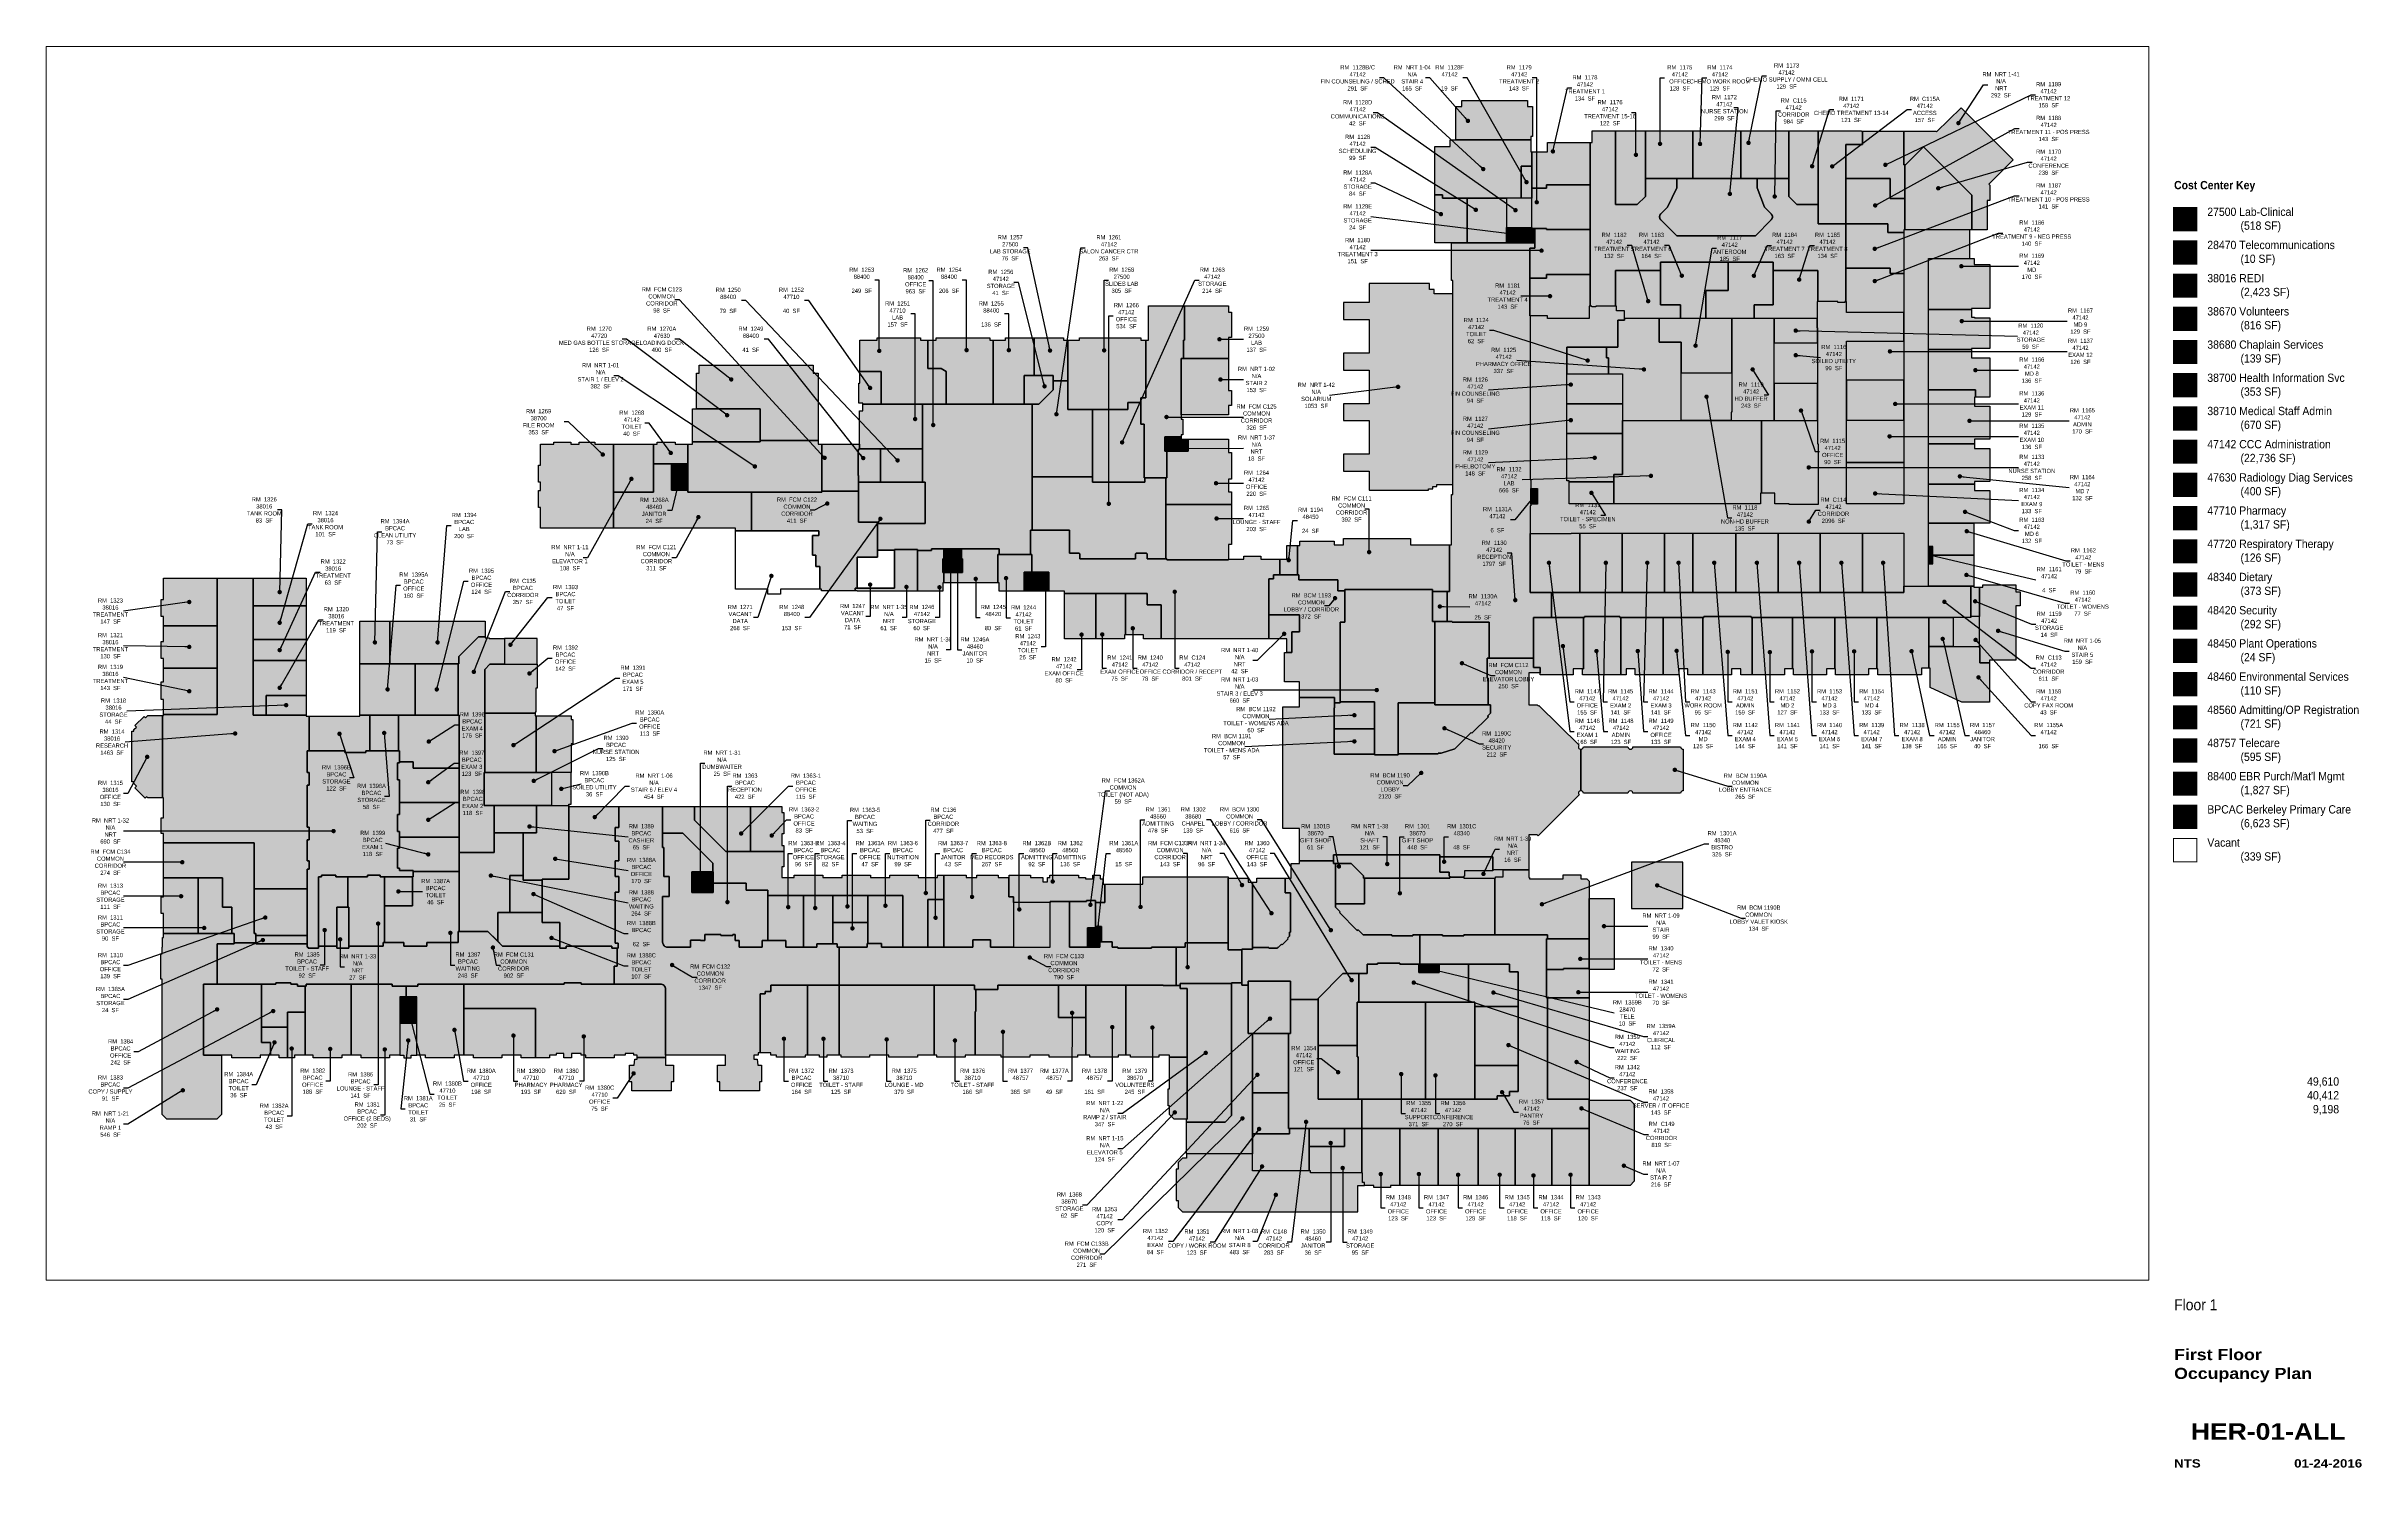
# Paper-space layout 'ALL' of a CAD drawing. Header units: inches. Extents: x 1.7 to 41, y 1.4 to 25.5.
# The model-space entities are those that its viewports show. They can reach past a viewport. Long polylines and large blocks are cut down to what shows.
import ezdxf
from ezdxf.enums import TextEntityAlignment as Align

# ---------------------------------------------------------------- set-up
doc = ezdxf.new("R2010")
doc.units = ezdxf.units.IN
doc.header["$LTSCALE"] = 48
doc.header["$MEASUREMENT"] = 0
doc.layers.get('Defpoints').update_dxf_attribs({"color": 31})
for name, color, linetype in [('0-LABEL', 3, 'Continuous'), ('1-NRT', 200, 'Continuous'), ('1-NRT-PTN', 253, 'Continuous'), ('2-BCM', 140, 'Continuous'), ('2-BCM-PTN', 250, 'Continuous'), ('3-FCM', 190, 'Continuous'), ('3-FCM-PTN', 9, 'Continuous'), ('4-OCC', 6, 'Continuous'), ('4-OCC-PTN', 95, 'Continuous'), ('4-VACANT', 60, 'Continuous'), ('T-5', 5, 'Continuous'), ('T-8', 8, 'Continuous')]:
    doc.layers.add(name, color=color, linetype=linetype)
doc.styles.add('Arial90', font='arial.ttf', dxfattribs={"width": 0.9})
doc.styles.add('ArialBlack', font='')
doc.styles.add('ArialBold90', font='arialbd.ttf', dxfattribs={"width": 0.9})
doc.styles.add('ArialN', font='ARIALN.TTF')
doc.styles.get('ArialBlack').set_extended_font_data('Arial Black')
doc.dimstyles.new('AB-200', dxfattribs={"dimscale": 200, "dimtxt": 0.070312, "dimasz": 0.0625, "dimexe": 0.0625, "dimexo": 0.125, "dimgap": 0.1875, "dimtad": 0, "dimdec": 4, "dimrnd": 0.0625, "dimzin": 0, "dimdsep": 46, "dimlunit": 4, "dimtxsty": 'ArialN', "dimblk": 'ARCHTICK', "dimcen": 0.0625, "dimclrd": 256, "dimclre": 256, "dimclrt": 256, "dimadec": 0, "dimazin": 0, "dimtfac": 1, "dimtdec": 4, "dimtofl": 0, "dimtmove": 2, "dimatfit": 3, "dimldrblk": 'DOT', "dimfxl": 0, "dimfrac": 2, "dimtolj": 1, "dimtzin": 0, "dimlwd": -1, "dimlwe": -1, "dimarcsym": 0})

# ---------------------------------------------------------------- blocks, each defined once
blk = doc.blocks.new('sheettext_30x42_occ')
at = {"style": 'Arial90', "width": 0.9}
for tag, p in [('INTERIORGROSS', (2.797, 6.845)), ('USEABLE', (2.797, 6.611)), ('COMMON', (2.797, 6.376))]:
    blk.add_attdef(tag, text='', height=0.141, dxfattribs=at).set_placement(p, align=Align.RIGHT)
blk.add_attdef('FLOOR', text='', height=0.188, dxfattribs=at).set_placement((0, 3.227), align=Align.TOP_LEFT)
at = {"layer": 'T-8', "style": 'ArialBlack'}
for tag, p, height in [('TITLE_1', (0, 2.195), 0.188), ('TITLE_2', (0, 1.876), 0.188), ('SCALE', (0, 0.375), 0.141)]:
    blk.add_attdef(tag, p, '', height=height, dxfattribs=at)
blk.add_attdef('DWG#', text='', height=0.281, dxfattribs=at).set_placement((1.594, 1.126), align=Align.TOP_CENTER)
blk.add_attdef('DATE', text='', height=0.141, dxfattribs=at).set_placement((3.188, 0.375), align=Align.RIGHT)
blk = doc.blocks.new('_ArchTick')
at = {"const_width": 0.15}
blk.add_lwpolyline([(-0.5, -0.5), (0.5, 0.5)], dxfattribs=at)
blk = doc.blocks.new('_Dot')
at = {"lineweight": -2}
blk.add_line((-0.5, 0), (-1, 0), dxfattribs=at)
at = {"const_width": 0.5}
blk.add_lwpolyline([(-0.25, 0, 1), (0.25, 0, 1)], format="xyb", close=True, dxfattribs=at)

msp = doc.modelspace()

# ---------------------------------------------------------------- hatches: boundary and pattern name
at = {"layer": '1-NRT-PTN'}
for points in [[(3693.3, 2795.5), (3693.3, 2890.5), (3710.3, 2890.5), (3710.3, 2907.5), (3896.8, 2907.5), (3896.8, 2890.5), (3910.8, 2890.5), (3910.8, 2805.5), (3906.6, 2805.5), (3906.6, 2795.5)], [(5206.1, 2540), (5162.6, 2540), (5162.6, 2638.1), (5025, 2775.7), (4973.8, 2724.6), (4968.6, 2724.6), (4968.6, 2820.3), (5060.3, 2820.3), (5061.8, 2818.7), (5131.7, 2886.8), (5279.9, 2738.7), (5210.9, 2669.7), (5213.3, 2667.3), (5213.3, 2623.2), (5206.1, 2623.2)], [(3684.1, 2357.5), (3631.3, 2357.5), (3631.3, 2370), (3618.3, 2370), (3618.3, 2386.8), (3445.6, 2386.8), (3445.6, 2332.8), (3372.6, 2332.8), (3372.6, 2284.7), (3445.6, 2284.7), (3445.6, 2188.8), (3372.6, 2188.8), (3372.6, 2140.7), (3445.6, 2140.7), (3445.6, 2044.8), (3372.6, 2044.8), (3372.6, 1996.7), (3445.6, 1996.7), (3445.6, 1900.8), (3372.6, 1900.8), (3372.6, 1852.7), (3445.6, 1852.7), (3445.6, 1798.7), (3614.7, 1798.7), (3614.7, 1802.7), (3627.7, 1802.7), (3627.7, 1809.5), (3639.1, 1809.5), (3639.1, 1814.5), (3684.1, 1814.5)], [(3045.8, 2012.8), (2910.9, 2012.8), (2910.9, 2173.1), (3045.8, 2173.1), (3045.8, 2082.1), (3054.1, 2082.1), (3054.1, 2040.1), (3045.8, 2040.1)], [(1294, 1792.8), (1294, 1929.8), (1408, 1929.8), (1408, 1792.8)], [(1506, 1792.8), (1506, 1929.8), (1519, 1929.8), (1519, 1936.1), (1712, 1936.1), (1712, 1939.8), (1876.5, 1939.8), (1876.5, 1929.8), (1887, 1929.8), (1887, 1792.8)], [(2930.2, 1909.4), (2864.2, 1909.4), (2864.2, 1950.9), (2910.9, 1950.9), (2910.9, 1944.3), (2930.2, 1944.3)], [(1988, 1511.3), (1988, 1512.3), (1982, 1512.3), (1982, 1520.1), (2093.9, 1520.1), (2093.9, 1630.3), (2159.9, 1630.3), (2159.9, 1511.3)], [(2231.9, 1603.3), (2288.2, 1603.3), (2288.2, 1564.3), (2231.9, 1564.3)], [(5213, 1315.3), (5213, 1307.5), (5185.5, 1307.5), (5185.5, 1350.3), (5183.8, 1350.3), (5183.8, 1523), (5193.9, 1523), (5193.9, 1529.6), (5288.2, 1529.6), (5288.2, 1509.6), (5300.2, 1509.6), (5300.2, 1469.6), (5288.2, 1469.6), (5288.2, 1315.3)], [(3528.9, 1045.1), (3461.2, 1045.1), (3461.2, 1196.4), (3363.6, 1196.4), (3363.6, 1206.9), (3363.6, 1210.9), (3363.1, 1210.9), (3363.1, 1423.4), (3376.4, 1423.4), (3376.4, 1516.5), (3626.1, 1516.5), (3626.1, 1425), (3633.1, 1425), (3633.1, 1193.9), (3528.9, 1193.9)], [(3211.9, 1336.4), (3211.9, 1376.1), (3160.4, 1376.1), (3160.4, 1443.6), (3247.4, 1443.6), (3247.4, 1395.6), (3225.6, 1395.6), (3225.6, 1336.4)], [(453.4, 495.1), (424.4, 495.1), (424.4, 498.1), (421.4, 498.1), (421.4, 719.6), (426.9, 719.6), (426.9, 743.6), (421.4, 743.6), (421.4, 803.6), (426.9, 803.6), (426.9, 839.6), (421.4, 839.6), (421.4, 959.6), (426.9, 959.6), (426.9, 995.6), (421.4, 995.6), (421.4, 1056.6), (528.4, 1056.6), (528.4, 1051.9), (588.4, 1051.9), (588.4, 1056.6), (684.4, 1056.6), (684.4, 1022.6), (678.4, 1022.6), (678.4, 974.6), (684.4, 974.6), (684.4, 875.6), (678.4, 875.6), (678.4, 827.6), (684.4, 827.6), (684.4, 779.6), (678.4, 779.6), (678.4, 722.6), (684.4, 722.6), (684.4, 716.1), (723.1, 716.1), (723.1, 698.1), (629.4, 698.1), (629.4, 702.6), (593.4, 702.6), (593.4, 698.1), (503.4, 698.1), (503.4, 702.6), (462.4, 702.6), (462.4, 698.1), (453.4, 698.1)], [(1308.9, 898.6), (1308.9, 839.1), (1298.4, 839.1), (1298.4, 799.6), (1308.9, 799.6), (1308.9, 743.6), (1298.4, 743.6), (1298.4, 699.1), (1308.9, 699.1), (1308.9, 654.6), (1298.9, 654.6), (1298.9, 509.6), (1307.4, 509.6), (1307.4, 495.6), (1288.9, 495.6), (1288.9, 501.1), (1159.4, 501.1), (1159.4, 495.1), (1141.4, 495.1), (1141.4, 568.1), (1090.9, 568.1), (1090.9, 691.6), (1166.9, 691.6), (1166.9, 898.6)], [(3344.6, 736.6), (3344.6, 760.6), (3646.9, 760.6), (3646.9, 711.6), (3673.9, 711.6), (3673.9, 699.9), (3675.9, 699.9), (3675.9, 694.6), (3646.9, 694.6), (3430.1, 694.6), (3430.1, 701), (3394.5, 736.6)], [(1517.4, 712.6), (1577.4, 712.6), (1577.4, 653.4), (1517.4, 653.4)], [(3114, 492), (3083.6, 492), (3083.6, 490.9), (3044.9, 490.9), (3044.9, 694.6), (3101.9, 694.6), (3101.9, 682.6), (3113.9, 682.6)], [(3798.2, 718.6), (3798.2, 715.6), (3717.9, 715.6), (3717.9, 699.9), (3715.9, 699.9), (3715.9, 694.6), (3806.2, 694.6), (3806.2, 698.6), (3827.2, 698.6), (3827.2, 718.6)], [(506.4, 611.6), (540.4, 611.6), (540.4, 495.1), (506.4, 495.1)], [(4072.8, 636.1), (4143.8, 636.1), (4143.8, 434.9), (4072.8, 434.9)], [(165.4, 507.1), (165.4, 393.1), (126.4, 393.1), (126.4, 191), (177.8, 191), (177.8, 21.7), (164.7, 8.6), (22.1, 8.6), (9, 21.7), (9, 407), (4.5, 407), (4.5, 479), (9, 479), (9, 498.1), (9.4, 498.1), (9.4, 525.1), (12, 525.1), (12, 537.1), (213.4, 537.1), (213.4, 507.1)], [(3101.9, 252.6), (3101.9, 400.9), (3222.4, 400.9), (3222.4, 252.6)], [(2925.8, -0.4), (2925.8, 8.6), (2927.9, 8.6), (2927.9, 380), (2907.4, 380), (2907.4, 395), (3044.9, 395), (3053.9, 395), (3053.9, 18.6), (3035.9, -0.4)], [(4072.9, -180.4), (4072.9, 62.9), (4189.2, 62.9), (4201.1, 50.9), (4201.1, -168.4), (4189.3, -180.4)], [(3413.3, -254.9), (3413.3, -180.4), (3433, -180.4), (3433, -171.4), (3427.5, -171.4), (3427.5, -144.4), (3279.4, -144.4), (3279.4, -138.4), (3113.9, -138.4), (3113.9, -90.4), (2925.8, -90.4), (2925.8, -102.4), (2914.3, -102.4), (2902.3, -114.4), (2902.3, -133.9), (2896.3, -133.9), (2896.3, -223.4), (2902.3, -223.4), (2902.3, -242.9), (2914.3, -254.9)]]:
    msp.add_hatch(color=256, dxfattribs=at).paths.add_polyline_path(points)
at = {"layer": '2-BCM-PTN'}
for points in [[(3160.4, 1498.9), (3160.4, 1546.4), (3173.9, 1546.4), (3173.9, 1557.9), (3245.4, 1557.9), (3245.4, 1543.9), (3356.8, 1543.9), (3356.8, 1511.9), (3376.4, 1511.9), (3376.4, 1423.4), (3363.1, 1423.4), (3363.1, 1210.9), (3363.6, 1210.9), (3363.6, 1193.1), (3347.5, 1193.1), (3347.5, 1208.7), (3247.6, 1208.7), (3247.6, 1253.4), (3204.6, 1253.4), (3204.6, 1336.4), (3225.6, 1336.4), (3225.6, 1395.6), (3247.4, 1395.6), (3247.4, 1443.6), (3160.4, 1443.6)], [(3461.2, 1119.9), (3346.5, 1119.9), (3346.5, 1179.4), (3347.5, 1179.4), (3347.5, 1193.1), (3363.6, 1193.1), (3363.6, 1196.4), (3461.2, 1196.4)], [(3346.5, 1119.9), (3461.2, 1119.9), (3461.2, 1047.7), (3346.5, 1047.7)], [(3247.6, 743.9), (3344.6, 743.9), (3344.6, 736.6), (3350.6, 736.6), (3350.6, 611.6), (3363.5, 598.8), (3361.4, 596.6), (3412.3, 545.7), (3414.4, 547.8), (3428.6, 533.6), (3510.4, 533.6), (3510.4, 530.6), (3570.4, 530.6), (3570.4, 533.6), (3590.4, 533.6), (3590.4, 449.6), (3533.4, 449.6), (3533.4, 452.6), (3469.4, 452.6), (3469.4, 449.6), (3440.6, 449.6), (3440.6, 423.1), (3371.1, 423.1), (3300.4, 352.4), (3300.4, 349.1), (3222.4, 349.1), (3222.4, 400.9), (3101.9, 400.9), (3101.9, 389.5), (3083.6, 389.5), (3083.6, 492), (3114, 492), (3114, 497.5), (3160.4, 497.5), (3160.4, 494.8), (3185.3, 494.8), (3185.3, 497.5), (3187.3, 497.5), (3196.1, 506.4), (3198, 504.4), (3215.4, 521.7), (3213.4, 523.7), (3218.9, 529.2), (3218.9, 541.2), (3221.6, 541.1), (3221.6, 653), (3207.2, 653), (3207.2, 694.6), (3224.1, 694.6), (3224.1, 736.6), (3247.6, 736.6)], [(4339.8, 739.8), (4192.7, 739.8), (4192.7, 608.1), (4339.8, 608.1)]]:
    msp.add_hatch(color=256, dxfattribs=at).paths.add_polyline_path(points)
h = msp.add_hatch(color=256, dxfattribs=at)
edge = h.paths.add_edge_path()
edge.add_line((3247.6, 1208.7), (3347.5, 1208.7))
edge.add_line((3347.5, 1208.7), (3347.5, 1193.1))
edge.add_line((3347.5, 1193.1), (3347.5, 1179.4))
edge.add_line((3347.5, 1179.4), (3346.5, 1179.4))
edge.add_line((3346.5, 1179.4), (3346.5, 1047.7))
edge.add_line((3346.5, 1047.7), (3461.2, 1047.7))
edge.add_line((3461.2, 1047.7), (3461.2, 1045.1))
edge.add_line((3461.2, 1045.1), (3528.9, 1045.1))
edge.add_line((3528.9, 1045.1), (3528.9, 1048.1))
edge.add_line((3528.9, 1048.1), (3642.5, 1048.1))
edge.add_line((3642.5, 1048.1), (3642.5, 1050.4))
edge.add_line((3642.5, 1050.4), (3651.1, 1050.4))
edge.add_line((3651.1, 1050.4), (3689.8, 1062.4))
edge.add_line((3689.8, 1062.4), (3736.7, 1109.3))
edge.add_line((3736.7, 1109.3), (3738.8, 1107.2))
edge.add_line((3738.8, 1107.2), (3785.5, 1153.9))
edge.add_line((3785.5, 1153.9), (3783.3, 1156))
edge.add_line((3783.3, 1156), (3791.8, 1164.5))
edge.add_line((3791.8, 1164.5), (3791.8, 1187.4))
edge.add_line((3791.8, 1187.4), (3785.4, 1187.4))
edge.add_line((3785.4, 1187.4), (3785.4, 1263.9))
edge.add_line((3785.4, 1263.9), (3782.1, 1263.9))
edge.add_line((3782.1, 1263.9), (3782.1, 1320.8))
edge.add_line((3782.1, 1320.8), (3913.9, 1320.8))
edge.add_line((3913.9, 1320.8), (3913.9, 1294))
edge.add_line((3913.9, 1294), (3932.9, 1294))
edge.add_line((3932.9, 1294), (3932.9, 1278.8))
edge.add_line((3932.9, 1278.8), (3900.5, 1278.8))
edge.add_line((3900.5, 1278.8), (3900.5, 1187.4))
edge.add_line((3900.5, 1187.4), (3924.5, 1187.4))
edge.add_line((3924.5, 1187.4), (3927.4, 1184.5))
edge.add_line((3927.4, 1184.5), (3929, 1186.2))
edge.add_line((3929, 1186.2), (4044, 1073.3))
edge.add_arc((4049, 1068.4), 7, 135.4331, 269.69374)
edge.add_line((4049, 1061.4), (4049, 943.4))
edge.add_arc((4049, 936.4), 7, 90, 222.81537)
edge.add_line((4043.9, 931.6), (3927.2, 814.9))
edge.add_line((3927.2, 814.9), (3924.5, 817.6))
edge.add_line((3924.5, 817.6), (3900.6, 817.6))
edge.add_line((3900.6, 817.6), (3900.6, 718.6))
edge.add_line((3900.6, 718.6), (3798.2, 718.6))
edge.add_line((3798.2, 718.6), (3798.2, 755.6))
edge.add_line((3798.2, 755.6), (3646.9, 755.6))
edge.add_line((3646.9, 755.6), (3646.9, 760.6))
edge.add_line((3646.9, 760.6), (3344.6, 760.6))
edge.add_line((3344.6, 760.6), (3344.6, 743.9))
edge.add_line((3344.6, 743.9), (3247.6, 743.9))
edge.add_line((3247.6, 743.9), (3247.6, 835.6))
edge.add_line((3247.6, 835.6), (3200.4, 835.6))
edge.add_line((3200.4, 835.6), (3200.4, 1181.9))
edge.add_line((3200.4, 1181.9), (3247.6, 1181.9))
edge.add_line((3247.6, 1181.9), (3247.6, 1208.7))
h = msp.add_hatch(color=256, dxfattribs=at)
edge = h.paths.add_edge_path()
edge.add_line((4056, 1068.4), (4183.1, 1068.4))
edge.add_arc((4190.1, 1068.4), 7, 180, 360)
edge.add_line((4197.1, 1068.4), (4333.1, 1068.4))
edge.add_arc((4340.1, 1068.4), 7, 180, 270)
edge.add_line((4340.1, 1061.4), (4340.1, 943.3))
edge.add_arc((4340.1, 936.3), 7, 90, 180.55152)
edge.add_line((4333.1, 936.2), (4197.1, 936.1))
edge.add_arc((4190.1, 936.4), 7.01, 358.0048, 542.89018)
edge.add_line((4183.1, 936), (4056, 936))
edge.add_arc((4049, 936.4), 7.01, 357.17695, 449.95611)
edge.add_line((4049, 943.4), (4049, 1061.4))
edge.add_arc((4049, 1068.4), 7, 269.69374, 360)
at = {"layer": '3-FCM-PTN'}
for points in [[(2870.2, 1834.1), (2805, 1834.1), (2805, 1986.8), (2795.9, 1986.8), (2795.9, 2061.1), (2809.9, 2061.1), (2809.9, 2225.8), (2817.3, 2225.8), (2817.3, 2323.8), (2920.2, 2323.8), (2920.2, 2225.8), (2916.9, 2225.8), (2916.9, 2173.1), (2910.9, 2173.1), (2910.9, 2000.8), (2915.2, 2000.8), (2915.2, 1956.3), (2910.9, 1956.3), (2910.9, 1950.9), (2864.2, 1950.9), (2864.2, 1909.4), (2870.2, 1909.4)], [(1992, 1795.8), (1887, 1795.8), (1887, 1929.8), (1995, 1929.8), (1995, 1914.1), (1991, 1914.1), (1991, 1840.1), (1992, 1840.1)], [(1686.5, 1792.8), (1686.5, 1682.8), (1641.7, 1682.8), (1641.7, 1690.8), (1294, 1690.8), (1294, 1792.8), (1408, 1792.8), (1408, 1873.6), (1459, 1873.6), (1459, 1798.6), (1506, 1798.6), (1506, 1792.8)], [(1988, 1520.1), (1982, 1520.1), (1982, 1512.3), (1886, 1512.3), (1886, 1517.3), (1881.5, 1517.3), (1881.5, 1581.3), (1870.3, 1581.3), (1870.3, 1613.3), (1860.3, 1613.3), (1860.3, 1669.6), (1878.3, 1669.6), (1878.3, 1682.8), (1686.5, 1682.8), (1686.5, 1792.8), (1887, 1792.8), (1887, 1795.8), (1992, 1795.8), (1992, 1707.3), (2045.7, 1707.3), (2045.7, 1608.3), (1988, 1608.3)], [(3376.4, 1516.5), (3376.4, 1511.9), (3356.8, 1511.9), (3356.8, 1543.9), (3245.4, 1543.9), (3245.4, 1557.9), (3242.1, 1557.9), (3242.1, 1641.2), (3248.6, 1641.2), (3248.6, 1653.6), (3346.8, 1653.6), (3346.8, 1643.5), (3372.8, 1643.5), (3372.8, 1660.8), (3563.5, 1660.8), (3563.5, 1643.5), (3674.6, 1643.5), (3674.6, 1510.5), (3626.1, 1510.5), (3626.1, 1516.5)], [(3785.4, 1263.9), (3785.4, 1187.4), (3633.1, 1187.4), (3633.1, 1425), (3682.1, 1425), (3682.1, 1423), (3787.6, 1423), (3787.6, 1320.8), (3782.1, 1320.8), (3782.1, 1263.9)], [(275.4, 510.1), (213.4, 510.1), (213.4, 537.1), (207.4, 537.1), (207.4, 611.6), (180.4, 611.6), (180.4, 695.6), (12, 695.6), (12, 794.6), (270.4, 794.6), (270.4, 537.1), (275.4, 537.1)], [(2896.5, 498), (2896.5, 389), (2858.9, 389), (2858.9, 389.5), (2388.4, 389.5), (2388.4, 377.5), (2322.4, 377.5), (2322.4, 389.5), (1936.9, 389.5), (1936.9, 498), (2015.9, 498), (2015.9, 508.2), (2057.5, 508.2), (2057.5, 498), (2317.4, 498), (2317.4, 518.5), (2367.4, 518.5), (2367.4, 498), (2537.9, 498), (2537.9, 628.2), (2592.7, 628.2), (2592.7, 498), (2679.4, 498), (2679.4, 513.2), (2714.4, 513.2), (2714.4, 498), (2730.4, 498), (2730.4, 495.5), (2826.4, 495.5), (2826.4, 498)], [(2592.7, 498), (2592.7, 628.2), (2640.7, 628.2), (2640.7, 630.7), (2666.9, 630.7), (2666.9, 552.7), (2643.7, 552.7), (2643.7, 498)], [(1304.1, 495.6), (1304.1, 443.6), (1295.9, 443.6), (1295.9, 393.1), (1201.4, 393.1), (1201.4, 396.1), (1153.4, 396.1), (1153.4, 393.1), (736.4, 393.1), (736.4, 387.1), (663.4, 387.1), (663.4, 393.1), (418.4, 393.1), (418.4, 387.1), (394.4, 387.1), (394.4, 393.1), (375.4, 393.1), (375.4, 396.1), (332.4, 396.1), (332.4, 393.1), (165.4, 393.1), (165.4, 498.1), (165.4, 507.1), (213.4, 507.1), (213.4, 510.1), (275.4, 510.1), (275.4, 507.1), (421.4, 507.1), (421.4, 498.1), (424.4, 498.1), (424.4, 495.1), (453.4, 495.1), (453.4, 501.1), (506.4, 501.1), (506.4, 495.1), (540.4, 495.1), (540.4, 501.1), (638.4, 501.1), (638.4, 511.2), (696.4, 511.2), (696.4, 501.1), (762.4, 501.1), (762.4, 511.2), (851.4, 511.2), (851.4, 543.1), (935.9, 543.1), (962.3, 516.7), (977.9, 501.1), (1141.4, 501.1), (1141.4, 495.1), (1159.4, 495.1), (1159.4, 501.1), (1288.9, 501.1), (1288.9, 495.6)], [(3083.6, 490.9), (3083.6, 396.6), (3053.9, 396.6), (3053.9, 395), (2907.4, 395), (2907.4, 389), (2896.5, 389), (2896.5, 408), (2896.5, 498), (2922.4, 498), (2922.4, 510.4), (3044.9, 510.4), (3044.9, 490.9)], [(2925.8, -0.4), (3035.9, -0.4), (3053.9, 18.6), (3053.9, 396.6), (3083.6, 396.6), (3083.6, 389.5), (3101.9, 389.5), (3101.9, 252.6), (3113.9, 252.6), (3113.9, -90.4), (2925.8, -90.4)]]:
    msp.add_hatch(color=256, dxfattribs=at).paths.add_polyline_path(points)
h = msp.add_hatch(color=256, dxfattribs=at)
edge = h.paths.add_edge_path()
edge.add_line((1936.9, 498), (1936.9, 389.5))
edge.add_line((1936.9, 389.5), (1741.9, 389.5))
edge.add_line((1741.9, 389.5), (1741.9, 371.5))
edge.add_line((1741.9, 371.5), (1725.9, 371.5))
edge.add_line((1725.9, 371.5), (1725.9, 365.5))
edge.add_line((1725.9, 365.5), (1711.9, 365.5))
edge.add_line((1711.9, 365.5), (1711.9, 197))
edge.add_line((1711.9, 197), (1705.9, 197))
edge.add_line((1705.9, 197), (1705.9, 191))
edge.add_line((1705.9, 191), (1693.9, 191))
edge.add_line((1693.9, 191), (1693.9, 179))
edge.add_line((1693.9, 179), (1702.8, 179))
edge.add_line((1702.8, 179), (1704.8, 162.6))
edge.add_line((1704.8, 162.6), (1715.8, 162.6))
edge.add_line((1715.8, 162.6), (1715.8, 115.1))
edge.add_line((1715.8, 115.1), (1709.8, 115.1))
edge.add_line((1709.8, 115.1), (1709.8, 89.1))
edge.add_line((1709.8, 89.1), (1596.4, 89.1))
edge.add_line((1596.4, 89.1), (1596.4, 115.1))
edge.add_line((1596.4, 115.1), (1590.4, 115.1))
edge.add_line((1590.4, 115.1), (1590.4, 162.6))
edge.add_line((1590.4, 162.6), (1612.6, 162.6))
edge.add_line((1612.6, 162.6), (1612.6, 179))
edge.add_line((1612.6, 179), (1612.9, 179))
edge.add_line((1612.9, 179), (1612.9, 191))
edge.add_line((1612.9, 191), (1441.9, 191))
edge.add_line((1441.9, 191), (1441.9, 379.1))
edge.add_arc((1427.9, 379.1), 14, 0, 90)
edge.add_line((1427.9, 393.1), (1295.9, 393.1))
edge.add_line((1295.9, 393.1), (1295.9, 443.6))
edge.add_line((1295.9, 443.6), (1304.1, 443.6))
edge.add_line((1304.1, 443.6), (1304.1, 495.6))
edge.add_line((1304.1, 495.6), (1307.4, 495.6))
edge.add_line((1307.4, 495.6), (1307.4, 509.6))
edge.add_line((1307.4, 509.6), (1298.9, 509.6))
edge.add_line((1298.9, 509.6), (1298.9, 561.6))
edge.add_line((1298.9, 561.6), (1298.9, 602.6))
edge.add_line((1298.9, 602.6), (1298.9, 654.6))
edge.add_line((1298.9, 654.6), (1308.9, 654.6))
edge.add_line((1308.9, 654.6), (1308.9, 699.1))
edge.add_line((1308.9, 699.1), (1298.4, 699.1))
edge.add_line((1298.4, 699.1), (1298.4, 743.6))
edge.add_line((1298.4, 743.6), (1308.9, 743.6))
edge.add_line((1308.9, 743.6), (1308.9, 799.6))
edge.add_line((1308.9, 799.6), (1298.4, 799.6))
edge.add_line((1298.4, 799.6), (1298.4, 839.1))
edge.add_line((1298.4, 839.1), (1308.9, 839.1))
edge.add_line((1308.9, 839.1), (1308.9, 898.6))
edge.add_line((1308.9, 898.6), (1433.9, 898.6))
edge.add_line((1433.9, 898.6), (1433.9, 781.6))
edge.add_line((1433.9, 781.6), (1437.4, 781.6))
edge.add_line((1437.4, 781.6), (1437.4, 699.6))
edge.add_line((1437.4, 699.6), (1452.9, 699.6))
edge.add_line((1452.9, 699.6), (1452.9, 642.6))
edge.add_line((1452.9, 642.6), (1433.9, 642.6))
edge.add_line((1433.9, 642.6), (1433.9, 512))
edge.add_arc((1447.9, 512), 14, 180, 270)
edge.add_line((1447.9, 498), (1513.4, 498))
edge.add_line((1513.4, 498), (1513.4, 518.4))
edge.add_line((1513.4, 518.4), (1541.4, 518.4))
edge.add_line((1541.4, 518.4), (1541.4, 517))
edge.add_line((1541.4, 517), (1554.4, 517))
edge.add_line((1554.4, 517), (1554.4, 534))
edge.add_line((1554.4, 534), (1599.4, 534))
edge.add_line((1599.4, 534), (1599.4, 531))
edge.add_line((1599.4, 531), (1633.4, 531))
edge.add_line((1633.4, 531), (1633.4, 534))
edge.add_line((1633.4, 534), (1640.4, 534))
edge.add_line((1640.4, 534), (1640.4, 517))
edge.add_line((1640.4, 517), (1651.4, 517))
edge.add_line((1651.4, 517), (1651.4, 498))
edge.add_line((1651.4, 498), (1717, 498))
edge.add_line((1717, 498), (1717, 517.5))
edge.add_line((1717, 517.5), (1784.4, 517.5))
edge.add_line((1784.4, 517.5), (1784.4, 498))
edge.add_line((1784.4, 498), (1873, 498))
edge.add_line((1873, 498), (1873, 508))
edge.add_line((1873, 508), (1930.9, 508))
edge.add_line((1930.9, 508), (1930.9, 498))
edge.add_line((1930.9, 498), (1936.9, 498))
at = {"layer": '4-OCC-PTN'}
for color, points in [(52, [(3909.1, 2721), (3879.1, 2721), (3879.1, 2630), (3654.6, 2630), (3654.6, 2639.8), (3632.6, 2639.8), (3632.6, 2777.2), (3676.6, 2777.2), (3676.6, 2795.5), (3906.6, 2795.5), (3906.6, 2762), (3909.1, 2762)]), (52, [(3951.3, 2658.5), (3909.1, 2658.5), (3909.1, 2762), (3953.9, 2762), (3953.9, 2788.5), (4075.2, 2788.5), (4075.2, 2667.8), (3951.3, 2667.8)]), (52, [(4209.5, 2612.1), (4148, 2612.1), (4148, 2821.7), (4233, 2821.7), (4233, 2634.6)]), (52, [(4233, 2821.7), (4368.2, 2821.7), (4368.2, 2685.5), (4233, 2685.5)]), (52, [(4368.2, 2821.7), (4504.5, 2821.7), (4504.5, 2685.5), (4368.2, 2685.5)]), (52, [(4504.5, 2821.7), (4641.2, 2821.7), (4641.2, 2685.5), (4504.5, 2685.5)]), (52, [(4725.2, 2612.1), (4663.7, 2612.1), (4641.2, 2634.6), (4641.2, 2821.7), (4725.2, 2821.7)]), (52, [(4803.2, 2556.5), (4725.2, 2556.5), (4725.2, 2821.7), (4848.3, 2821.7), (4848.3, 2820.3), (4851.3, 2820.3), (4851.3, 2782.3), (4803.2, 2782.3)]), (52, [(4851.3, 2782.3), (4851.3, 2820.3), (4968.6, 2820.3), (4968.6, 2724.6), (4971.2, 2724.6), (4971.2, 2629), (4930, 2629), (4930, 2686.2), (4803.2, 2686.2), (4803.2, 2782.3)]), (52, [(4971.2, 2540), (4971.2, 2724.6), (4973.8, 2724.6), (5025, 2775.7), (5162.6, 2638.1), (5162.6, 2540)]), (52, [(3879.1, 2721), (3909.1, 2721), (3909.1, 2630), (3879.1, 2630)]), (52, [(3680.1, 2502.5), (3632.6, 2502.5), (3632.6, 2639.8), (3654.6, 2639.8), (3654.6, 2630), (3725.6, 2630), (3725.6, 2502.5)]), (52, [(3909.1, 2630), (3909.1, 2658.5), (3951.3, 2658.5), (3951.3, 2667.8), (4075.2, 2667.8), (4075.2, 2540.3), (3951.3, 2540.3), (3951.3, 2543.7), (3909.1, 2543.7)]), (52, [(4803.2, 2686.2), (4930, 2686.2), (4930, 2629), (4971.2, 2629), (4971.2, 2540), (4968.6, 2540), (4968.6, 2532.1), (4923.2, 2532.1), (4923.2, 2556.5), (4803.2, 2556.5)]), (52, [(3725.6, 2630), (3837.4, 2630), (3837.4, 2502.5), (3725.6, 2502.5)]), (52, [(3837.4, 2546.5), (3909.1, 2546.5), (3909.1, 2630), (3837.4, 2630)]), (52, [(3909.1, 2543.7), (3917.5, 2543.7), (3917.5, 2502.5), (3837.4, 2502.5), (3837.4, 2546.5), (3909.1, 2546.5)]), (52, [(3917.5, 2543.7), (3951.3, 2543.7), (3951.3, 2540.3), (4075.2, 2540.3), (4075.2, 2412.8), (3951.3, 2412.8), (3951.3, 2401.8), (3903.5, 2401.8), (3903.5, 2487.9), (3917.5, 2487.9)]), (52, [(4803.2, 2430.5), (4803.2, 2556.5), (4923.2, 2556.5), (4923.2, 2532.1), (4968.6, 2532.1), (4968.6, 2415.1), (4930, 2415.1), (4930, 2430.5)]), (52, [(3913.9, 1320.8), (3787.6, 1320.9), (3787.6, 1423), (3682.1, 1423), (3682.1, 1425), (3668.6, 1425), (3668.6, 1510.5), (3674.6, 1510.5), (3674.6, 1643.6), (3680.1, 1643.6), (3680.1, 1786.5), (3684.1, 1786.5), (3684.1, 2395.6), (3680.1, 2395.6), (3680.1, 2502.5), (3917.5, 2502.5), (3917.5, 2487.9), (3903.5, 2487.9), (3903.5, 2294.5), (3904.6, 2294.5), (3904.6, 2209.5), (3904.6, 2125.5), (3904.1, 2125.5), (3904.1, 1828.7), (3906.1, 1828.7), (3906.1, 1754), (3904.1, 1754), (3904.1, 1507.7), (3965.1, 1507.7), (3965.1, 1436.5), (3913.9, 1436.5)]), (52, [(4333.1, 2287.7), (4333.1, 2326.3), (4275.7, 2326.3), (4275.7, 2448.1), (4468.7, 2448.1), (4468.7, 2367), (4404.6, 2367), (4404.6, 2287.7)]), (52, [(4404.6, 2287.7), (4404.6, 2367), (4468.7, 2367), (4468.7, 2448.1), (4596.5, 2448.1), (4596.5, 2326.3), (4542.3, 2326.3), (4542.3, 2287.7)]), (52, [(5039.1, 2313), (5039.1, 2458.1), (5168.6, 2458.1), (5168.6, 2441.1), (5213.8, 2441.1), (5213.8, 2315.6), (5161.3, 2315.6), (5161.3, 2313)]), (52, [(3903.5, 2401.8), (3951.3, 2401.8), (3951.3, 2412.8), (4075.2, 2412.8), (4075.2, 2322.7), (4072.6, 2322.7), (4072.6, 2287.7), (3953.9, 2287.7), (3953.9, 2294.5), (3903.5, 2294.5)]), (52, [(4148, 2322.7), (4148, 2424.1), (4275.7, 2424.1), (4275.7, 2326.3), (4333.1, 2326.3), (4333.1, 2287.7), (4173.1, 2287.7), (4173.1, 2308.7), (4150.6, 2308.7), (4150.6, 2322.7)]), (52, [(4542.3, 2287.7), (4542.3, 2326.3), (4596.5, 2326.3), (4596.5, 2424.1), (4724.2, 2424.1), (4724.2, 2335.7), (4721.6, 2335.7), (4721.6, 2287.7)]), (52, [(4803.2, 2335.7), (4803.2, 2430.5), (4930, 2430.5), (4930, 2415.1), (4968.6, 2415.1), (4968.6, 2304.5), (4805.8, 2304.5), (4805.8, 2335.7)]), (181, [(2920.2, 2323.8), (3045.8, 2323.8), (3045.8, 2305.1), (3054.1, 2305.1), (3054.1, 2233.1), (3045.8, 2233.1), (3045.8, 2173.1), (2916.9, 2173.1), (2916.9, 2225.8), (2920.2, 2225.8)]), (52, [(5039.1, 2313), (5161.3, 2313), (5161.3, 2291.6), (5170.3, 2291.6), (5170.3, 2289.6), (5213.8, 2289.6), (5213.8, 2201.6), (5161.3, 2201.6), (5161.3, 2199), (5039.1, 2199)]), (52, [(4122.2, 2205.5), (4122.2, 2175.8), (4128.1, 2175.8), (4128.1, 2129.8), (4168, 2129.8), (4168, 1997.1), (4335, 1997.1), (4335, 2219.8), (4272.3, 2219.8), (4272.3, 2287.7), (4173.1, 2287.7), (4173.1, 2282.5), (4154.1, 2282.5), (4154.1, 2205.5)]), (52, [(4272.3, 2287.7), (4272.3, 2219.8), (4335, 2219.8), (4335, 2132.3), (4479.1, 2132.3), (4479.1, 2287.7)]), (52, [(4479.1, 2287.7), (4479.1, 2021.1), (4477.2, 2021.1), (4477.2, 1997.1), (4599.2, 1997.1), (4599.1, 2287.7)]), (52, [(4599.1, 2287.7), (4599.1, 2217.8), (4722.6, 2217.8), (4722.6, 2260.5), (4721.6, 2260.5), (4721.6, 2287.7)]), (52, [(4805.8, 2304.5), (4968.6, 2304.5), (4968.6, 2278.7), (4938, 2278.7), (4938, 2277.8), (4805.8, 2277.8)]), (41, [(1995.1, 2225.8), (2045.3, 2225.8), (2045.3, 2232.8), (2168.3, 2232.8), (2168.3, 2225.8), (2189.4, 2225.8), (2189.4, 2144.6), (2227.3, 2144.6), (2240.9, 2136.5), (2240.9, 2043.6), (2174.4, 2043.6), (2174.4, 2043.3), (2056.1, 2043.3), (2056.1, 2136.1), (1995.1, 2136.1)]), (41, [(2240.9, 2043.6), (2240.9, 2136.5), (2227.3, 2144.6), (2189.4, 2144.6), (2189.4, 2225.8), (2213.3, 2225.8), (2213.3, 2232.8), (2365.8, 2232.8), (2365.8, 2225.8), (2374.9, 2225.8), (2374.9, 2043.6)]), (41, [(2377.9, 2043.3), (2377.9, 2043.6), (2374.9, 2043.6), (2374.9, 2225.8), (2410.8, 2225.8), (2410.8, 2232.8), (2491.9, 2232.8), (2491.9, 2125.3), (2463.2, 2125.3), (2463.2, 2043.3)]), (181, [(2491.9, 2125.3), (2491.9, 2232.8), (2575.8, 2232.8), (2575.8, 2225.8), (2588, 2225.8), (2588, 2110.1), (2546.2, 2110.1), (2546.2, 2125.3)]), (181, [(2759.2, 2028.1), (2588, 2028.1), (2588, 2225.8), (2620.8, 2225.8), (2620.8, 2232.8), (2795.4, 2232.8), (2795.4, 2225.8), (2809.9, 2225.8), (2809.9, 2061.1), (2795.9, 2061.1), (2795.9, 2048.5), (2759.2, 2048.5)]), (52, [(4008.6, 2205.5), (4008.6, 2129.8), (4128.1, 2129.8), (4128.1, 2175.8), (4122.2, 2175.8), (4122.2, 2205.5)]), (52, [(4599.2, 2102.1), (4599.2, 2217.8), (4722.6, 2217.9), (4722.6, 2102.1)]), (52, [(4805.8, 2223), (4968.6, 2223), (4968.6, 2111.6), (4805.8, 2111.6)]), (52, [(5039.1, 2199), (5161.3, 2199), (5161.3, 2175.6), (5213.8, 2175.6), (5213.8, 2063.6), (5173, 2063.6), (5173, 2084.7), (5039.1, 2084.7)]), (150, [(1876.5, 1939.8), (1712, 1939.8), (1712, 2029.8), (1530, 2029.8), (1530, 2131.8), (1538, 2131.8), (1538, 2154.8), (1862.5, 2154.8), (1862.5, 2131.8), (1876.5, 2131.8)]), (77, [(1995.1, 2136.1), (2056.1, 2136.1), (2056.1, 2043.3), (2004, 2043.3), (2004, 2046.3), (1993, 2046.3), (1993, 2103.1), (1995.1, 2103.1)]), (52, [(2505.2, 2043.3), (2463.2, 2043.3), (2463.2, 2125.3), (2546.2, 2125.3), (2546.2, 2084.3)]), (52, [(4008.6, 2129.8), (4168, 2129.8), (4168, 2044.7), (4008.6, 2044.7)]), (52, [(4335, 2132.3), (4479.1, 2132.3), (4479.1, 2021.1), (4477.2, 2021.1), (4477.2, 1997.1), (4335, 1997.1)]), (52, [(4968.6, 2111.6), (4805.8, 2111.6), (4805.8, 1997.6), (4968.6, 1997.6)]), (52, [(2486.4, 1837.1), (2486.4, 2043.3), (2505.2, 2043.3), (2546.2, 2084.3), (2546.2, 2110.1), (2588, 2110.1), (2588, 2028.1), (2657.9, 2028.1), (2657.9, 1837.1)]), (52, [(2657.9, 1821.1), (2657.9, 2028.1), (2759.2, 2028.1), (2759.2, 2048.5), (2795.9, 2048.5), (2795.9, 1986.8), (2805, 1986.8), (2805, 1834.1), (2807, 1834.1), (2807, 1821.1)]), (52, [(4008.6, 2044.7), (4168, 2044.7), (4168, 1959.6), (4008.6, 1959.6)]), (52, [(4599.2, 1997.1), (4722.6, 1997.1), (4722.6, 2102.1), (4599.2, 2102.1)]), (52, [(5039.1, 2084.7), (5173, 2084.7), (5173, 2063.6), (5170.3, 2063.6), (5170.3, 2037.6), (5213.8, 2037.6), (5213.8, 1943.6), (5170.3, 1943.6), (5170.3, 1930.2), (5039.1, 1930.2)]), (33, [(1519, 2029.8), (1712, 2029.8), (1712, 1936.1), (1519, 1936.1)]), (77, [(2004, 2043.3), (2174.4, 2043.3), (2174.4, 1916.1), (1995, 1916.1), (1995, 1929.8), (1995, 2024.3), (2004, 2024.3)]), (41, [(2093.9, 1627.8), (2045.7, 1627.8), (2045.7, 1704.3), (2181.5, 1704.3), (2181.5, 1821.1), (2174.4, 1821.1), (2174.4, 2043.6), (2240.9, 2043.6), (2377.9, 2043.6), (2377.9, 2043.3), (2486.4, 2043.3), (2486.4, 1685.1), (2481.9, 1685.1), (2481.9, 1615.6), (2391.9, 1615.6), (2391.9, 1631.6), (2199.7, 1631.6), (2199.7, 1627.3), (2159.9, 1627.3), (2159.9, 1630.3), (2093.9, 1630.3)]), (52, [(4142.7, 1759.7), (4142.7, 1843.3), (4167.3, 1843.3), (4168, 1997.1), (4563.2, 1997.1), (4563.2, 1790.5), (4560.6, 1790.5), (4560.6, 1759.7)]), (52, [(4563.2, 1790.5), (4563.2, 1997.1), (4722.6, 1997.1), (4722.6, 1930.5), (4724.8, 1930.5), (4724.8, 1757.5), (4641.8, 1757.5), (4641.8, 1759.7), (4601.8, 1759.7), (4601.8, 1790.5)]), (52, [(4805.8, 1997.6), (4968.6, 1997.6), (4968.6, 1877.3), (4805.8, 1877.3)]), (151, [(1294, 1929.8), (1294, 1690.8), (1086, 1690.8), (1086, 1749.6), (1080, 1749.6), (1080, 1797.6), (1086, 1797.6), (1086, 1821.6), (1080, 1821.6), (1080, 1869.6), (1086, 1869.6), (1086, 1929.8), (1124.2, 1929.8), (1124.2, 1935.8), (1172.2, 1935.8), (1172.2, 1929.8), (1196.2, 1929.8), (1196.2, 1935.8), (1241.2, 1935.8), (1241.2, 1929.8)]), (52, [(1506, 1873.6), (1408, 1873.6), (1408, 1929.8), (1418.2, 1929.8), (1418.2, 1935.8), (1469.2, 1935.8), (1469.2, 1929.8), (1506, 1929.8)]), (41, [(1995, 1916.1), (2054, 1916.1), (2054, 1821.1), (1992, 1821.1), (1992, 1840.1), (1991, 1840.1), (1991, 1914.1), (1995, 1914.1)]), (41, [(2054, 1821.1), (2054, 1916.1), (2174.4, 1916.1), (2174.4, 1821.1)]), (52, [(2867.2, 1758.4), (2867.2, 1834.1), (2870.2, 1834.1), (2870.2, 1909.4), (2930.2, 1909.4), (2930.2, 1944.3), (3045.8, 1944.3), (3045.8, 1905.8), (3054.1, 1905.8), (3054.1, 1830.1), (3045.8, 1830.1), (3045.8, 1794.1), (3054.1, 1794.1), (3054.1, 1758.4)]), (52, [(4008.6, 1959.6), (4168, 1959.6), (4167.3, 1843.3), (4142.7, 1843.3), (4142.7, 1822.3), (4015.3, 1822.3), (4015.3, 1825), (4008.6, 1825)]), (52, [(5039.1, 1930.2), (5170.3, 1930.2), (5170.3, 1917.6), (5213.8, 1917.6), (5213.8, 1823.6), (5170.3, 1823.6), (5170.3, 1816.1), (5039.1, 1816.1)]), (201, [(1459, 1873.6), (1506, 1873.6), (1506, 1798.6), (1459, 1798.6)]), (52, [(4805.8, 1877.3), (4968.6, 1877.3), (4968.6, 1759.7), (4805.8, 1759.7)]), (41, [(1992, 1821.1), (2181.5, 1821.1), (2181.5, 1704.3), (2045.7, 1704.3), (2045.7, 1707.3), (1992, 1707.3)]), (52, [(2486.4, 1685.1), (2486.4, 1837.1), (2657.9, 1837.1), (2657.9, 1821.1), (2807, 1821.1), (2807, 1834.1), (2867.2, 1834.1), (2867.2, 1603.1), (2813.9, 1603.1), (2813.9, 1617.1), (2811.9, 1619.1), (2782.9, 1619.1), (2780.9, 1617.1), (2780.9, 1603.1), (2622.4, 1603.1), (2622.4, 1617.1), (2620.4, 1619.1), (2592.4, 1619.1), (2592.4, 1685.1)]), (52, [(3906.1, 1803.5), (3925.3, 1803.5), (3925.3, 1759.2), (3906.1, 1759.2)]), (52, [(4015.3, 1822.3), (4142.7, 1822.3), (4142.7, 1759.7), (4015.3, 1759.7)]), (52, [(5039.1, 1816.1), (5170.3, 1816.1), (5170.3, 1797.6), (5213.8, 1797.6), (5213.8, 1704.6), (5168.5, 1704.6), (5039.1, 1704.6)]), (52, [(2867.2, 1758.4), (3054.1, 1758.4), (3054.1, 1644.1), (3045.8, 1644.1), (3045.8, 1600.1), (2870.2, 1600.1), (2870.2, 1603.1), (2867.2, 1603.1)]), (52, [(3191.6, 1602.3), (3191.6, 1557.9), (3173.9, 1557.9), (3173.9, 1546.4), (3160.4, 1546.4), (3160.4, 1443.6), (3160.4, 1376.1), (2853.9, 1376.1), (2853.9, 1472.4), (2813.9, 1472.4), (2813.9, 1504.8), (2578.1, 1504.8), (2578.1, 1511.3), (2534.2, 1511.3), (2534.2, 1565.1), (2484.9, 1565.1), (2484.9, 1615.6), (2481.9, 1615.6), (2481.9, 1685.1), (2592.4, 1685.1), (2592.4, 1619.1), (2620.4, 1619.1), (2622.4, 1617.1), (2622.4, 1603.1), (2780.9, 1603.1), (2780.9, 1617.1), (2782.9, 1619.1), (2811.9, 1619.1), (2813.9, 1617.1), (2813.9, 1603.1), (2864.2, 1603.1), (2870.2, 1603.1), (2870.2, 1600.1), (3045.8, 1600.1), (3045.8, 1602.3), (3089.2, 1602.3), (3089.2, 1610.6), (3137.2, 1610.6), (3137.2, 1602.3)]), (52, [(4046.2, 1507.7), (3904.1, 1507.7), (3904.1, 1675.5), (4021.6, 1675.5), (4021.6, 1676.5), (4046.2, 1676.5)]), (52, [(4046.2, 1676.5), (4166.5, 1676.5), (4166.5, 1507.7), (4046.2, 1507.7)]), (52, [(4166.5, 1676.5), (4286.7, 1676.5), (4286.7, 1507.7), (4166.5, 1507.7)]), (52, [(4286.7, 1676.5), (4367.5, 1676.5), (4367.5, 1507.7), (4286.7, 1507.7)]), (52, [(4367.5, 1676.5), (4490.2, 1676.5), (4490.2, 1507.7), (4367.5, 1507.7)]), (52, [(4490.2, 1676.5), (4610.5, 1676.5), (4610.5, 1507.7), (4490.2, 1507.7)]), (52, [(4610.5, 1676.5), (4730.7, 1676.5), (4730.7, 1507.7), (4610.5, 1507.7)]), (52, [(4730.7, 1676.5), (4851, 1676.5), (4851, 1507.7), (4730.7, 1507.7)]), (52, [(4851, 1676.5), (4968.6, 1676.5), (4968.6, 1507.7), (4851, 1507.7)]), (52, [(5039.1, 1704.6), (5168.5, 1704.6), (5168.5, 1613.8), (5051.7, 1613.8), (5051.7, 1638.7), (5039.1, 1638.7)]), (52, [(2159.9, 1511.3), (2159.9, 1627.3), (2199.7, 1627.3), (2199.7, 1631.6), (2234.9, 1631.6), (2234.9, 1603.3), (2231.9, 1603.3), (2231.9, 1564.3), (2234.9, 1564.3), (2234.9, 1534.6), (2231.9, 1534.6), (2231.9, 1511.3)]), (240, [(2285.2, 1603.3), (2285.2, 1631.6), (2391.9, 1631.6), (2391.9, 1615.6), (2388.9, 1615.6), (2388.9, 1534.6), (2234.9, 1534.6), (2234.9, 1564.3), (2288.2, 1564.3), (2288.2, 1603.3)]), (201, [(2234.9, 1631.6), (2285.2, 1631.6), (2285.2, 1603.3), (2234.9, 1603.3)]), (52, [(2391.9, 1511.3), (2391.9, 1534.6), (2388.9, 1534.6), (2388.9, 1615.6), (2481.9, 1615.6), (2484.9, 1615.6), (2484.9, 1565.1), (2463.9, 1565.1), (2463.9, 1511.3)]), (55, [(3191.6, 1602.3), (3211.3, 1602.3), (3211.3, 1641.2), (3242.1, 1641.2), (3242.1, 1557.9), (3191.6, 1557.9)]), (52, [(5051.7, 1638.7), (5039.1, 1638.7), (5039.1, 1588.9), (5051.7, 1588.9)]), (52, [(5039.1, 1588.9), (5051.7, 1588.9), (5051.7, 1613.8), (5168.5, 1613.8), (5168.5, 1525.6), (5039.1, 1525.6)]), (16, [(165.4, 1548.3), (165.4, 1412.6), (12, 1412.6), (12, 1439.6), (6, 1439.6), (6, 1487.6), (12, 1487.6), (12, 1548.3)]), (16, [(426.9, 1155.8), (426.9, 1056.6), (421.4, 1056.6), (421.4, 995.6), (426.9, 995.6), (426.9, 959.6), (421.4, 959.6), (421.4, 839.6), (426.9, 839.6), (426.9, 803.6), (421.4, 803.6), (421.4, 743.6), (426.9, 743.6), (426.9, 719.6), (421.4, 719.6), (421.4, 664.1), (270.4, 664.1), (270.4, 794.6), (12, 794.6), (12, 821.6), (6, 821.6), (6, 866.6), (12, 866.6), (12, 923), (9.5, 923), (9.5, 1157.3), (12, 1157.3), (12, 1160.3), (165.4, 1160.3), (165.4, 1548.3), (267.4, 1548.3), (267.4, 1158.8), (419, 1158.8), (419, 1155.8)]), (16, [(267.4, 1548.3), (419, 1548.3), (419, 1469.1), (267.4, 1469.1)]), (52, [(2463.9, 1565.1), (2534.2, 1565.1), (2534.2, 1511.3), (2463.9, 1511.3)]), (52, [(3965.1, 1436.5), (3965.1, 1507.7), (4968.6, 1507.7), (4968.6, 1525.6), (5159.9, 1525.6), (5159.9, 1523), (5159.9, 1508.1), (5159.9, 1436.5), (4534.3, 1436.5), (4534.3, 1439.1), (4398.8, 1439.1), (4398.8, 1436.5), (4160.3, 1436.5), (4160.3, 1439.1), (4058.9, 1439.1), (4058.9, 1436.5)]), (52, [(5159.9, 1525.6), (5168.5, 1525.6), (5168.5, 1523), (5183.8, 1523), (5183.8, 1439.1), (5159.9, 1439.1)]), (16, [(267.4, 1469.1), (419, 1469.1), (419, 1373.6), (267.4, 1373.6)]), (52, [(2578.1, 1504.8), (2667.9, 1504.8), (2667.9, 1376.1), (2578.1, 1376.1)]), (52, [(2667.9, 1376.1), (2667.9, 1504.8), (2751.9, 1504.8), (2751.9, 1387.1), (2748.9, 1387.1), (2748.9, 1376.1)]), (52, [(2751.9, 1387.1), (2751.9, 1504.8), (2813.9, 1504.8), (2813.9, 1472.4), (2853.9, 1472.4), (2853.9, 1376.1), (2803.4, 1376.1), (2803.4, 1387.1)]), (52, [(3626.1, 1510.5), (3668.6, 1510.5), (3668.6, 1425), (3626.1, 1425)]), (16, [(165.4, 1412.6), (165.4, 1292.6), (12, 1292.6), (12, 1319.6), (6, 1319.6), (6, 1367.6), (12, 1367.6), (12, 1412.6)]), (105, [(571.5, 1426.3), (657.4, 1426.3), (657.4, 1304.6), (571.5, 1304.6)]), (105, [(928.5, 1381.1), (909.6, 1381.1), (853.4, 1324.9), (853.4, 1304.6), (657.4, 1304.6), (657.4, 1426.3), (928.5, 1426.3)]), (52, [(3932.9, 1273.4), (3932.9, 1294), (3913.9, 1294), (3913.9, 1436.5), (4056.1, 1436.5), (4056.1, 1290.3), (4027.5, 1290.3), (4027.5, 1273.4)]), (52, [(4053.5, 1273.4), (4053.5, 1290.3), (4056.1, 1290.3), (4056.1, 1436.5), (4058.9, 1436.5), (4058.9, 1439.1), (4160.3, 1439.1), (4160.3, 1436.5), (4162.9, 1436.5), (4162.9, 1273.4)]), (52, [(4162.9, 1273.4), (4162.9, 1436.5), (4282.9, 1436.5), (4282.9, 1273.4), (4203.8, 1273.4), (4203.8, 1290.3), (4177.8, 1290.3), (4177.8, 1273.4)]), (52, [(4282.9, 1273.4), (4282.9, 1436.5), (4396.1, 1436.5), (4396.1, 1273.4), (4354, 1273.4), (4354, 1290.3), (4328, 1290.3), (4328, 1273.4)]), (52, [(4396.1, 1273.4), (4396.1, 1436.5), (4398.8, 1436.5), (4398.8, 1439.1), (4534.3, 1439.1), (4534.3, 1436.5), (4536.9, 1436.5), (4536.9, 1273.4), (4504.3, 1273.4), (4504.3, 1290.3), (4478.3, 1290.3), (4478.3, 1273.4)]), (52, [(4536.9, 1273.4), (4536.9, 1436.5), (4651.9, 1436.5), (4651.9, 1290.3), (4628.5, 1290.3), (4628.5, 1273.4)]), (52, [(4654.5, 1278.8), (4654.5, 1290.3), (4651.9, 1290.3), (4651.9, 1436.5), (4771.9, 1436.5), (4771.9, 1290.3), (4748.5, 1290.3), (4748.5, 1273.4), (4654.5, 1273.4)]), (52, [(4771.9, 1290.3), (4771.9, 1436.5), (4891.9, 1436.5), (4891.9, 1290.3), (4868.5, 1290.3), (4868.5, 1273.4), (4774.5, 1273.4), (4774.5, 1290.3)]), (52, [(4891.9, 1290.3), (4891.9, 1436.5), (5040.3, 1436.5), (5040.3, 1291.8), (5018.8, 1291.8), (5018.8, 1273.4), (4894.5, 1273.4), (4894.5, 1290.3)]), (201, [(5040.3, 1436.5), (5109.4, 1436.5), (5109.4, 1354.1), (5040.3, 1354.1)]), (52, [(5109.4, 1354.1), (5183.8, 1354.1), (5183.8, 1439.1), (5159.9, 1439.1), (5159.9, 1436.5), (5109.4, 1436.5)]), (16, [(419, 1313.6), (267.4, 1313.6), (267.4, 1373.6), (419, 1373.6)]), (105, [(983.4, 1376.3), (983.4, 1303.1), (942, 1303.1), (927.4, 1288.5), (927.4, 995.6), (925.9, 995.6), (925.9, 901.6), (954.4, 901.6), (954.4, 767.1), (854.4, 767.1), (854.4, 1158.8), (851.9, 1158.8), (851.9, 1304.6), (853.4, 1304.6), (853.4, 1324.9), (909.6, 1381.1), (928.5, 1381.1), (928.5, 1378.1), (939.5, 1378.1), (939.5, 1376.3)]), (105, [(983.4, 1303.1), (1076.4, 1303.1), (1076.4, 1376.3), (983.4, 1376.3)]), (52, [(5040.3, 1354.1), (5183.8, 1354.1), (5183.8, 1350.3), (5185.5, 1350.3), (5185.5, 1307.5), (5213, 1307.5), (5213, 1195.3), (5134, 1195.3), (5043.5, 1236.7), (5043.5, 1291.8), (5040.3, 1291.8)]), (16, [(165.4, 1292.6), (165.4, 1160.3), (12, 1160.3), (12, 1202.6), (6, 1202.6), (6, 1253.6), (12, 1253.6), (12, 1292.6)]), (16, [(419, 1214.6), (304.4, 1214.6), (304.4, 1158.8), (267.4, 1158.8), (267.4, 1313.6), (419, 1313.6)]), (105, [(729.4, 1158.8), (571.7, 1158.8), (571.7, 1304.6), (729.4, 1304.6)]), (105, [(851.9, 1158.8), (729.4, 1158.8), (729.4, 1304.6), (851.9, 1304.6)]), (105, [(1071.3, 1163.6), (927.4, 1163.6), (927.4, 1288.5), (942, 1303.1), (1076.4, 1303.1), (1076.4, 1235.6), (1072.4, 1235.6), (1072.4, 1166.6), (1071.3, 1166.6)]), (16, [(304.4, 1214.6), (419, 1214.6), (419, 1158.8), (304.4, 1158.8)]), (240, [(3528.9, 1048.1), (3528.9, 1193.9), (3633.1, 1193.9), (3633.1, 1187.4), (3791.8, 1187.4), (3791.8, 1164.5), (3783.3, 1156), (3785.5, 1153.9), (3738.8, 1107.2), (3736.7, 1109.3), (3689.8, 1062.4), (3651.1, 1050.4), (3642.5, 1050.4), (3642.5, 1048.1)]), (16, [(9.5, 1157.3), (9.5, 923), (-32, 923), (-35.2, 926.2), (-39.4, 921.9), (-69.2, 951.7), (-65, 955.9), (-71.6, 962.6), (-71.7, 969.1), (-77.7, 969.1), (-77.7, 1113.1), (-71.7, 1113.1), (-71.7, 1117.7), (-65, 1124.4), (-69.3, 1128.6), (-42.9, 1154.9), (-38.7, 1150.7), (-32, 1157.3)]), (105, [(600.4, 1158.8), (600.4, 1056.6), (588.4, 1056.6), (588.4, 1051.9), (528.4, 1051.9), (528.4, 1056.6), (426.9, 1056.6), (426.9, 1155.8), (571.7, 1155.8), (571.7, 1158.8)]), (105, [(600.4, 1158.8), (681.4, 1158.8), (681.4, 1056.6), (600.4, 1056.6)]), (105, [(854.4, 1007.7), (723.4, 1007.7), (723.4, 1025.3), (684.4, 1025.3), (684.4, 1056.6), (681.4, 1056.6), (681.4, 1158.8), (854.4, 1158.8)]), (105, [(927.4, 1163.6), (1071.3, 1163.6), (1071.3, 1156.6), (1073.8, 1156.6), (1073.8, 995.6), (927.4, 995.6)]), (105, [(1172.9, 995.6), (1073.8, 995.6), (1073.8, 1156.6), (1172.9, 1156.6), (1172.9, 1145.6), (1177.9, 1145.6), (1177.9, 1076.6), (1172.9, 1076.6)]), (105, [(854.4, 909.6), (684.4, 909.6), (684.4, 974.6), (678.4, 974.6), (678.4, 1022.6), (684.4, 1022.8), (684.4, 1025.3), (723.4, 1025.3), (723.4, 1007.7), (854.4, 1007.7)]), (105, [(1117.5, 901.6), (925.9, 901.6), (925.9, 995.6), (1117.5, 995.6)]), (105, [(1166.9, 901.6), (1166.9, 904.6), (1172.9, 904.6), (1172.9, 995.6), (1117.5, 995.6), (1117.5, 901.6)]), (105, [(854.4, 811.4), (684.4, 811.4), (684.4, 827.6), (678.4, 827.6), (678.4, 875.6), (684.4, 875.6), (684.4, 909.6), (854.4, 909.6)]), (105, [(954.4, 901.6), (1075.1, 901.6), (1075.1, 823.6), (954.4, 823.6)]), (105, [(1090.9, 688.9), (1036.4, 688.9), (1036.4, 823.6), (1075.1, 823.6), (1075.1, 901.6), (1166.9, 901.6), (1166.9, 691.6), (1090.9, 691.6)]), (105, [(2234.9, 633.5), (2189.4, 633.5), (2189.4, 498), (2118.1, 498), (2118.1, 645), (1733.8, 645), (1733.8, 660.6), (1671.5, 660.6), (1671.5, 680.6), (1577.4, 680.6), (1577.4, 712.6), (1576.4, 712.6), (1576.4, 737.1), (1491.3, 822.1), (1433.9, 822.1), (1433.9, 898.6), (1524.4, 898.6), (1524.4, 859.1), (1613.4, 770.1), (1778.6, 770.1), (1778.6, 726.6), (1773.4, 726.6), (1773.4, 696.2), (1808.9, 696.2), (1808.9, 703.1), (1889.9, 703.1), (1889.9, 696.2), (1944.9, 696.2), (1944.9, 703.1), (2025.9, 703.1), (2025.9, 696.2), (2080.9, 696.2), (2080.9, 703.1), (2161.9, 703.1), (2161.9, 696.2), (2216.9, 696.2), (2216.9, 703.1), (2234.9, 703.1)]), (105, [(1683.9, 770.1), (1613.4, 770.1), (1524.4, 859.1), (1524.4, 898.6), (1683.9, 898.6)]), (105, [(1683.9, 770.1), (1683.9, 898.6), (1773.4, 898.6), (1773.4, 881.1), (1778.6, 881.1), (1778.6, 821.1), (1773.4, 821.1), (1773.4, 787.6), (1778.6, 787.6), (1778.6, 770.1)]), (105, [(854.4, 713.1), (723.1, 713.1), (723.1, 716.1), (684.4, 716.1), (684.4, 722.6), (678.4, 722.6), (678.4, 779.6), (684.4, 779.6), (684.4, 811.4), (854.4, 811.4)]), (105, [(964.8, 514.2), (935.9, 543.1), (854.4, 543.1), (854.4, 767.1), (954.4, 767.1), (954.4, 823.6), (1036.4, 823.6), (1036.4, 702.2), (998.9, 702.2), (998.9, 597.2), (964.8, 597.2)]), (63, [(3350.6, 621.1), (3350.6, 736.6), (3394.5, 736.6), (3430.1, 701), (3430.1, 694.6), (3432.6, 694.6), (3432.6, 621.1)]), (50, [(3717.9, 699.9), (3715.9, 699.9), (3715.9, 697.2), (3675.9, 697.2), (3675.9, 699.9), (3673.9, 699.9), (3673.9, 711.6), (3646.9, 711.6), (3646.9, 755.6), (3798.2, 755.6), (3798.2, 715.6), (3717.9, 715.6)]), (105, [(111.4, 537.1), (12, 537.1), (12, 593.6), (6, 593.6), (6, 641.6), (12, 641.6), (12, 695.6), (111.4, 695.6)]), (105, [(111.4, 537.1), (111.4, 695.6), (180.4, 695.6), (180.4, 611.6), (207.4, 611.6), (207.4, 537.1)]), (105, [(421.4, 531.1), (275.4, 531.1), (275.4, 537.1), (270.4, 537.1), (270.4, 664.1), (421.4, 664.1)]), (105, [(506.4, 501.1), (453.4, 501.1), (453.4, 698.1), (462.4, 698.1), (462.4, 702.6), (503.4, 702.6), (503.4, 698.1), (537.4, 698.1), (537.4, 611.6), (506.4, 611.6)]), (105, [(540.4, 501.1), (540.4, 611.6), (537.4, 611.6), (537.4, 698.1), (593.4, 698.1), (593.4, 702.6), (629.4, 702.6), (629.4, 698.1), (641.4, 698.1), (641.4, 511.2), (638.4, 511.2), (638.4, 501.1)]), (105, [(641.4, 511.2), (641.4, 615.4), (721.1, 615.4), (721.1, 698.1), (723.1, 698.1), (723.1, 713.1), (854.4, 713.1), (854.4, 543.1), (851.4, 543.1), (851.4, 511.2), (762.4, 511.2), (762.4, 501.1), (696.4, 501.1), (696.4, 511.2)]), (105, [(641.4, 698.1), (721.1, 698.1), (721.1, 615.4), (641.4, 615.4)]), (105, [(1090.9, 597.2), (998.9, 597.2), (998.9, 702.2), (1036.4, 702.2), (1036.4, 688.9), (1090.9, 688.9)]), (105, [(2234.9, 498), (2234.9, 703.1), (2297.9, 703.1), (2297.9, 696.2), (2328.9, 696.2), (2328.9, 703.1), (2389.9, 703.1), (2389.9, 696.2), (2419.4, 696.2), (2419.4, 641.5), (2433.4, 641.5), (2433.4, 498), (2367.4, 498), (2367.4, 518.5), (2317.4, 518.5), (2317.4, 498)]), (202, [(2693.4, 625.2), (2666.9, 625.2), (2666.9, 630.7), (2640.7, 630.7), (2640.7, 628.2), (2537.9, 628.2), (2537.9, 625.2), (2433.4, 625.2), (2433.4, 641.5), (2419.4, 641.5), (2419.4, 696.2), (2420.9, 696.2), (2420.9, 703.1), (2481.9, 703.1), (2481.9, 696.2), (2516.4, 696.2), (2516.4, 684.2), (2529.9, 684.2), (2529.9, 696.2), (2536.9, 696.2), (2536.9, 703.1), (2617.9, 703.1), (2617.9, 696.2), (2638.4, 696.2), (2638.4, 692.5), (2658.9, 692.5), (2658.9, 703.1), (2679.9, 703.1), (2679.9, 692.5), (2688.4, 692.5), (2688.4, 677.6), (2693.4, 677.6)]), (202, [(2683.9, 513.2), (2683.9, 557.2), (2666.9, 557.2), (2666.9, 625.2), (2693.4, 625.2), (2693.4, 677.6), (2801.1, 677.6), (2801.1, 698.6), (3044.9, 698.6), (3044.9, 510.4), (2922.4, 510.4), (2922.4, 498), (2826.4, 498), (2826.4, 495.5), (2730.4, 495.5), (2730.4, 498), (2714.4, 498), (2714.4, 513.2)]), (132, [(3114, 497.5), (3113.9, 682.6), (3125.9, 682.6), (3125.9, 694.6), (3207.2, 694.5), (3207.2, 653), (3221.6, 653), (3221.6, 541.2), (3218.9, 541.2), (3218.9, 529.2), (3213.4, 523.7), (3215.4, 521.7), (3198, 504.4), (3196.1, 506.4), (3187.3, 497.5), (3185.3, 497.5), (3185.3, 494.8), (3160.4, 494.8), (3160.4, 497.5)]), (63, [(3350.6, 621.1), (3432.6, 621.1), (3432.6, 694.6), (3675.9, 694.6), (3675.9, 697.2), (3715.9, 697.2), (3715.9, 694.6), (3803.7, 694.6), (3803.7, 533.6), (3715.2, 533.6), (3715.2, 530.6), (3655.2, 530.6), (3655.2, 533.6), (3570.4, 533.6), (3570.4, 530.6), (3510.4, 530.6), (3510.4, 533.6), (3428.6, 533.6), (3414.4, 547.8), (3412.3, 545.7), (3361.4, 596.6), (3363.5, 598.8), (3350.6, 611.6)]), (50, [(3803.7, 533.6), (3803.7, 694.6), (3806.2, 694.6), (3806.2, 698.6), (3827.2, 698.6), (3827.2, 718.6), (3900.6, 718.6), (3900.6, 696.6), (3902.2, 696.6), (3902.2, 693), (3998.9, 693), (3998.9, 703.5), (4048.4, 703.5), (4048.4, 693), (4066, 693), (4072.8, 686.2), (4072.8, 521.6), (3954.4, 521.6), (3954.4, 533.6)]), (105, [(964.8, 514.2), (964.8, 597.2), (1090.9, 597.2), (1090.9, 568.1), (1141.4, 568.1), (1141.4, 501.1), (977.9, 501.1)]), (105, [(1733.8, 517.5), (1733.8, 645), (1834.8, 645), (1834.8, 498), (1784.4, 498), (1784.4, 517.5)]), (105, [(1834.8, 498), (1834.8, 645), (1918.6, 645), (1918.6, 508), (1873, 508), (1873, 498)]), (105, [(1918.6, 645), (2018.4, 645), (2018.4, 568), (1918.6, 568)]), (105, [(2018.4, 508.2), (2018.4, 645), (2118.1, 645), (2118.1, 498), (2057.5, 498), (2057.5, 508.2)]), (105, [(2189.4, 633.5), (2234.9, 633.5), (2234.9, 498), (2189.4, 498)]), (202, [(2537.9, 625.2), (2433.4, 625.2), (2433.4, 498), (2537.9, 498)]), (105, [(275.4, 531.1), (421.4, 531.1), (421.4, 507.1), (275.4, 507.1)]), (105, [(1918.6, 508), (1918.6, 568), (2018.4, 568), (2018.4, 508.2), (2015.9, 508.2), (2015.9, 498), (1930.9, 498), (1930.9, 508)]), (202, [(2643.7, 498), (2643.7, 552.7), (2666.9, 552.7), (2666.9, 557.2), (2683.9, 557.2), (2683.9, 513.2), (2679.4, 513.2), (2679.4, 498)]), (52, [(3590.4, 449.6), (3590.4, 533.6), (3655.2, 533.6), (3655.2, 530.6), (3715.2, 530.6), (3715.2, 533.6), (3954.4, 533.6), (3954.4, 521.6), (3951.4, 521.6), (3951.4, 353.6), (3954.4, 353.6), (3954.4, 65.6), (4072.9, 65.6), (4072.9, -18.4), (3425.3, -18.4), (3425.3, 65.6), (3810.4, 65.6), (3810.4, 74.6), (3845.9, 74.6), (3845.9, 87.6), (3870.4, 87.6), (3870.4, 427.6), (3845.9, 427.6), (3845.9, 449.6)]), (52, [(3951.4, 521.6), (4072.8, 521.6), (4072.8, 437.5), (3999.4, 437.5), (3999.4, 434.5), (3951.4, 434.5)]), (105, [(415.4, 312.6), (365.4, 312.6), (365.4, 270.6), (291.4, 270.6), (291.4, 393.1), (332.4, 393.1), (332.4, 396.1), (375.4, 396.1), (375.4, 393.1), (394.4, 393.1), (394.4, 387.1), (415.4, 387.1)]), (52, [(3300.4, 218.6), (3300.4, 349.1), (3300.4, 352.4), (3371.1, 423.1), (3416.4, 423.1), (3416.4, 341.6), (3411.4, 341.6), (3411.4, 218.6)]), (52, [(3729.4, 341.6), (3416.4, 341.6), (3416.4, 423.1), (3440.6, 423.1), (3440.6, 449.6), (3469.4, 449.6), (3469.4, 452.6), (3533.4, 452.6), (3533.4, 449.6), (3587.6, 449.6), (3587.6, 425.6), (3645.3, 425.6), (3645.3, 449.6), (3729.4, 449.6)]), (62, [(3587.6, 449.6), (3645.3, 449.6), (3645.3, 425.6), (3587.6, 425.6)]), (52, [(3729.4, 341.6), (3729.4, 449.6), (3845.9, 449.6), (3845.9, 427.6), (3870.4, 427.6), (3870.4, 329.6), (3747.4, 329.6), (3747.4, 341.6)]), (52, [(3951.4, 353.6), (3951.4, 434.5), (3999.4, 434.5), (3999.4, 437.5), (4072.8, 437.5), (4072.8, 353.6)]), (105, [(317.4, 226.6), (317.4, 191), (287.9, 191), (287.9, 183.5), (206.9, 183.5), (206.9, 191), (126.4, 191), (126.4, 393.1), (291.4, 393.1), (291.4, 270.6), (291.4, 226.6)]), (105, [(415.4, 191), (415.4, 387.1), (418.4, 387.1), (418.4, 393.1), (546.4, 393.1), (546.4, 191), (519.9, 191), (519.9, 183.5), (438.9, 183.5), (438.9, 191)]), (105, [(546.4, 191), (546.4, 393.1), (663.4, 393.1), (663.4, 387.1), (703.4, 387.1), (703.4, 357.1), (685.4, 357.1), (685.4, 281.6), (685.4, 191), (655.9, 191), (655.9, 183.5), (574.9, 183.5), (574.9, 191)]), (77, [(733.4, 357.1), (685.4, 357.1), (685.4, 281.6), (733.4, 281.6)]), (77, [(733.4, 191), (733.4, 281.6), (733.4, 357.1), (703.4, 357.1), (703.4, 387.1), (736.4, 387.1), (736.4, 393.1), (867.4, 393.1), (867.4, 191), (839.9, 191), (839.9, 183.5), (758.9, 183.5), (758.9, 191)]), (105, [(1711.9, 197), (1711.9, 365.5), (1725.9, 365.5), (1725.9, 371.5), (1741.9, 371.5), (1741.9, 389.5), (1846.9, 389.5), (1846.9, 191), (1839.4, 191), (1839.4, 185), (1758.4, 185), (1758.4, 191), (1741.9, 191), (1741.9, 197)]), (234, [(1846.9, 191), (1846.9, 389.5), (1936.9, 389.5), (1936.9, 191), (1901.4, 191), (1901.4, 185), (1880.4, 185), (1880.4, 191)]), (234, [(1936.9, 191), (1936.9, 389.5), (2206.9, 389.5), (2206.9, 191), (2159.4, 191), (2159.4, 185), (2078.4, 185), (2078.4, 191), (2023.4, 191), (2023.4, 185), (1942.4, 185), (1942.4, 191)]), (234, [(2206.9, 191), (2206.9, 389.5), (2322.4, 389.5), (2322.4, 377.5), (2326.1, 377.5), (2326.1, 314.5), (2323.9, 314.5), (2323.9, 191), (2295.4, 191), (2295.4, 185), (2214.4, 185), (2214.4, 191)]), (14, [(2323.9, 191), (2323.9, 314.5), (2326.1, 314.5), (2326.1, 377.5), (2388.4, 377.5), (2388.4, 389.5), (2561.4, 389.5), (2561.4, 298), (2638.9, 298), (2638.9, 191), (2615.4, 191), (2615.4, 185), (2534.4, 185), (2534.4, 191), (2479.4, 191), (2479.4, 185), (2398.4, 185), (2398.4, 191)]), (14, [(2561.4, 389.5), (2638.9, 389.5), (2638.9, 298), (2561.4, 298)]), (14, [(2638.9, 191), (2638.9, 389.5), (2752.9, 389.5), (2752.9, 191), (2731.4, 191), (2731.4, 185), (2650.4, 185), (2650.4, 191)]), (63, [(2752.9, 191), (2752.9, 389.5), (2858.9, 389.5), (2858.9, 389), (2907.4, 389), (2907.4, 380), (2927.9, 380), (2927.9, 185), (2877.8, 185), (2877.8, 191), (2847.4, 191), (2847.4, 185), (2766.4, 185), (2766.4, 191)]), (52, [(3425.3, -18.4), (3216.4, -18.4), (3216.4, 252.6), (3222.4, 252.6), (3222.4, 349.1), (3300.4, 349.1), (3300.4, 65.6), (3425.3, 65.6)]), (52, [(3425.3, 65.6), (3414.9, 65.6), (3414.9, 186.1), (3411.4, 186.1), (3411.4, 341.6), (3606.4, 341.6), (3606.4, 65.6), (3425.3, 65.6)]), (52, [(3606.4, 341.6), (3747.4, 341.6), (3747.4, 65.6), (3606.4, 65.6)]), (52, [(3954.4, 353.6), (4072.8, 353.6), (4072.8, 65.6), (3954.4, 65.6)]), (105, [(291.4, 270.6), (365.4, 270.6), (365.4, 183.5), (341.4, 183.5), (341.4, 191), (317.4, 191), (317.4, 226.6), (291.4, 226.6)]), (105, [(365.4, 183.5), (365.4, 312.6), (415.4, 312.6), (415.4, 191), (385.4, 191), (385.4, 183.5)]), (105, [(685.4, 191), (696.9, 191), (696.9, 183.5), (717.9, 183.5), (717.9, 191), (733.4, 191), (733.4, 281.6), (685.4, 281.6)]), (77, [(867.4, 191), (867.4, 323.1), (1071.4, 323.1), (1071.4, 183.5), (1030.9, 183.5), (1030.9, 191), (975.9, 191), (975.9, 183.5), (894.9, 183.5), (894.9, 191)]), (52, [(3747.4, 329.6), (3870.4, 329.6), (3870.4, 161.6), (3747.4, 161.6)]), (52, [(3113.9, 252.6), (3216.4, 252.6), (3216.4, 83.6), (3113.9, 83.6)]), (52, [(3300.4, 218.6), (3411.4, 218.6), (3411.4, 186.1), (3414.9, 186.1), (3414.9, 65.6), (3300.4, 65.6)]), (77, [(1360.9, 184.5), (1441.9, 184.5), (1441.9, 179), (1442.2, 179), (1442.2, 162.6), (1464.4, 162.6), (1464.4, 115.1), (1458.4, 115.1), (1458.4, 89.1), (1345.8, 89.1), (1345.8, 115.1), (1339.8, 115.1), (1339.8, 162.6), (1352.8, 162.6), (1354.8, 179), (1360.9, 179)]), (63, [(2927.9, 8.6), (2890.9, 8.6), (2877.8, 21.7), (2877.8, 46.6), (2873.3, 46.6), (2873.3, 94.6), (2877.8, 94.6), (2877.8, 185), (2927.9, 185)]), (52, [(3747.4, 65.6), (3747.4, 161.6), (3870.4, 161.6), (3870.4, 87.6), (3845.9, 87.6), (3845.9, 74.6), (3810.4, 74.6), (3810.4, 65.6)]), (52, [(3113.9, 83.6), (3216.4, 83.6), (3216.4, -18.4), (3219.4, -18.4), (3219.4, -33.4), (3113.9, -33.4)]), (52, [(3274.9, -138.4), (3113.9, -138.4), (3113.9, -33.4), (3219.4, -33.4), (3219.4, -18.4), (3274.9, -18.4)]), (52, [(3279.4, -144.4), (3279.4, -138.4), (3274.9, -138.4), (3274.9, -69.4), (3376, -69.4), (3376, -18.4), (3425.3, -18.4), (3424.8, -18.4), (3424.8, -144.4)]), (201, [(3274.9, -18.4), (3376, -18.4), (3376, -69.4), (3274.9, -69.4)]), (52, [(3433, -180.4), (3433, -171.4), (3427.5, -171.4), (3427.5, -144.4), (3424.8, -144.4), (3424.8, -18.4), (3533.3, -18.4), (3533.3, -180.4), (3506.9, -180.4), (3506.9, -185.9), (3458.9, -185.9), (3458.9, -180.4)]), (52, [(3533.3, -18.4), (3642.3, -18.4), (3642.3, -180.4), (3533.3, -180.4)]), (52, [(3642.3, -18.4), (3756.4, -18.4), (3756.4, -180.4), (3642.3, -180.4)]), (52, [(3756.4, -18.4), (3861.4, -18.4), (3861.4, -180.4), (3756.4, -180.4)]), (52, [(3861.4, -18.4), (3966.4, -18.4), (3966.4, -180.4), (3861.4, -180.4)]), (52, [(3966.4, -18.4), (4072.9, -18.4), (4072.9, -180.4), (3966.4, -180.4)])]:
    msp.add_hatch(color=color, dxfattribs=at).paths.add_polyline_path(points)
h = msp.add_hatch(color=52, dxfattribs=at)
edge = h.paths.add_edge_path()
edge.add_line((4075.2, 2322.7), (4075.2, 2612.1))
edge.add_line((4075.2, 2612.1), (4075.2, 2788.5))
edge.add_line((4075.2, 2788.5), (4080.7, 2788.5))
edge.add_line((4080.7, 2788.5), (4080.7, 2821.7))
edge.add_line((4080.7, 2821.7), (4148, 2821.7))
edge.add_line((4148, 2821.7), (4148, 2612.1))
edge.add_line((4148, 2612.1), (4209.5, 2612.1))
edge.add_line((4209.5, 2612.1), (4233, 2634.6))
edge.add_line((4233, 2634.6), (4233, 2685.5))
edge.add_line((4233, 2685.5), (4322.1, 2685.5))
edge.add_line((4322.1, 2685.5), (4322.1, 2658.8))
edge.add_line((4322.1, 2658.8), (4296, 2604.1))
edge.add_line((4296, 2604.1), (4276.9, 2585))
edge.add_arc((4285.4, 2576.5), 12, 134.99998, 225.00002)
edge.add_line((4276.9, 2568), (4321.8, 2523.1))
edge.add_line((4321.8, 2523.1), (4546.1, 2523.1))
edge.add_line((4546.1, 2523.1), (4591.1, 2568))
edge.add_arc((4582.6, 2576.5), 12, 315.00001, 404.99999)
edge.add_line((4591.1, 2585), (4572, 2604.1))
edge.add_line((4572, 2604.1), (4550.6, 2658.8))
edge.add_line((4550.6, 2658.8), (4550.6, 2685.5))
edge.add_line((4550.6, 2685.5), (4641.2, 2685.5))
edge.add_line((4641.2, 2685.5), (4641.2, 2634.6))
edge.add_line((4641.2, 2634.6), (4663.7, 2612.1))
edge.add_line((4663.7, 2612.1), (4725.2, 2612.1))
edge.add_line((4725.2, 2612.1), (4725.2, 2556.5))
edge.add_line((4725.2, 2556.5), (4803.2, 2556.5))
edge.add_line((4803.2, 2556.5), (4803.2, 2335.7))
edge.add_line((4803.2, 2335.7), (4800.6, 2335.7))
edge.add_line((4800.6, 2335.7), (4800.6, 2333.1))
edge.add_line((4800.6, 2333.1), (4780.8, 2333.1))
edge.add_line((4780.8, 2333.1), (4780.8, 2335.7))
edge.add_line((4780.8, 2335.7), (4724.2, 2335.7))
edge.add_line((4724.2, 2335.7), (4724.2, 2424.1))
edge.add_line((4724.2, 2424.1), (4596.5, 2424.1))
edge.add_line((4596.5, 2424.1), (4596.5, 2448.1))
edge.add_line((4596.5, 2448.1), (4275.7, 2448.1))
edge.add_line((4275.7, 2448.1), (4275.7, 2424.1))
edge.add_line((4275.7, 2424.1), (4148, 2424.1))
edge.add_line((4148, 2424.1), (4148, 2322.7))
edge.add_line((4148, 2322.7), (4091.3, 2322.7))
edge.add_line((4091.3, 2322.7), (4091.3, 2320.1))
edge.add_line((4091.3, 2320.1), (4079.8, 2320.1))
edge.add_line((4079.8, 2320.1), (4079.8, 2322.7))
edge.add_line((4079.8, 2322.7), (4075.2, 2322.7))
h = msp.add_hatch(color=52, dxfattribs=at)
edge = h.paths.add_edge_path()
edge.add_line((4546.1, 2523.1), (4321.8, 2523.1))
edge.add_line((4321.8, 2523.1), (4276.9, 2568))
edge.add_arc((4285.4, 2576.5), 12, 135.00004, 224.99996, ccw=False)
edge.add_line((4276.9, 2585), (4296, 2604.1))
edge.add_line((4296, 2604.1), (4322.1, 2658.8))
edge.add_line((4322.1, 2658.8), (4322.1, 2685.5))
edge.add_line((4322.1, 2685.5), (4550.6, 2685.5))
edge.add_line((4550.6, 2685.5), (4550.6, 2658.8))
edge.add_line((4550.6, 2658.8), (4572, 2604.1))
edge.add_line((4572, 2604.1), (4591.1, 2585))
edge.add_arc((4582.6, 2576.5), 12, -45.00002, 45.00002, ccw=False)
edge.add_line((4591.1, 2568), (4546.1, 2523.1))
h = msp.add_hatch(color=52, dxfattribs=at)
h.dxf.hatch_style = 1
h.paths.add_polyline_path([(4968.6, 1676.5), (4968.6, 1525.6), (5039.1, 1525.6), (5039.1, 2458.1), (5156.3, 2458.1), (5156.3, 2540), (4968.6, 2540), (4968.6, 1759.7), (4805.8, 1759.7), (4805.8, 2223), (4968.6, 2223), (4968.6, 2304.5), (4805.8, 2304.5), (4805.8, 2335.7), (4800.6, 2335.7), (4800.6, 2333.1), (4780.8, 2333.1), (4780.8, 2335.7), (4721.6, 2335.7), (4721.6, 2260.5), (4722.6, 2260.5), (4722.6, 1930.5), (4724.8, 1930.5), (4724.8, 1757.5), (4641.8, 1757.5), (4641.8, 1759.7), (4601.8, 1759.7), (4601.8, 1790.5), (4560.6, 1790.5), (4560.6, 1759.7), (4015.3, 1759.7), (4015.3, 1825), (4008.6, 1825), (4008.6, 2205.5), (4154.1, 2205.5), (4154.1, 2282.5), (4173.1, 2282.5), (4173.1, 2308.7), (4150.6, 2308.7), (4150.6, 2322.7), (4091.3, 2322.7), (4091.3, 2320.1), (4079.8, 2320.1), (4079.8, 2322.7), (4072.6, 2322.7), (4072.6, 2287.7), (3953.9, 2287.7), (3953.9, 2294.5), (3904.6, 2294.5), (3904.6, 2125.5), (3904.1, 2125.5), (3904.1, 1828.7), (3906.1, 1828.7), (3906.1, 1803.5), (3925.3, 1803.5), (3925.3, 1759.2), (3906.1, 1759.2), (3906.1, 1754), (3904.1, 1754), (3904.1, 1675.5), (4021.6, 1675.5), (4021.6, 1676.5)])
h = msp.add_hatch(color=105, dxfattribs=at)
edge = h.paths.add_edge_path()
edge.add_line((1433.9, 822.1), (1491.3, 822.1))
edge.add_line((1491.3, 822.1), (1576.4, 737.1))
edge.add_line((1576.4, 737.1), (1576.4, 712.6))
edge.add_line((1576.4, 712.6), (1517.4, 712.6))
edge.add_line((1517.4, 712.6), (1517.4, 653.4))
edge.add_line((1517.4, 653.4), (1577.4, 653.4))
edge.add_line((1577.4, 653.4), (1577.4, 680.6))
edge.add_line((1577.4, 680.6), (1671.5, 680.6))
edge.add_line((1671.5, 680.6), (1671.5, 660.6))
edge.add_line((1671.5, 660.6), (1733.8, 660.6))
edge.add_line((1733.8, 660.6), (1733.8, 517.5))
edge.add_line((1733.8, 517.5), (1717, 517.5))
edge.add_line((1717, 517.5), (1717, 498))
edge.add_line((1717, 498), (1651.4, 498))
edge.add_line((1651.4, 498), (1651.4, 517))
edge.add_line((1651.4, 517), (1640.4, 517))
edge.add_line((1640.4, 517), (1640.4, 534))
edge.add_line((1640.4, 534), (1633.4, 534))
edge.add_line((1633.4, 534), (1633.4, 531))
edge.add_line((1633.4, 531), (1599.4, 531))
edge.add_line((1599.4, 531), (1599.4, 534))
edge.add_line((1599.4, 534), (1554.4, 534))
edge.add_line((1554.4, 534), (1554.4, 517))
edge.add_line((1554.4, 517), (1541.4, 517))
edge.add_line((1541.4, 517), (1541.4, 518.4))
edge.add_line((1541.4, 518.4), (1513.4, 518.4))
edge.add_line((1513.4, 518.4), (1513.4, 498))
edge.add_line((1513.4, 498), (1447.9, 498))
edge.add_arc((1447.9, 512), 14, 180, 270, ccw=False)
edge.add_line((1433.9, 512), (1433.9, 642.6))
edge.add_line((1433.9, 642.6), (1452.9, 642.6))
edge.add_line((1452.9, 642.6), (1452.9, 699.6))
edge.add_line((1452.9, 699.6), (1437.4, 699.6))
edge.add_line((1437.4, 699.6), (1437.4, 781.6))
edge.add_line((1437.4, 781.6), (1433.9, 781.6))
edge.add_line((1433.9, 781.6), (1433.9, 822.1))
h = msp.add_hatch(color=77, dxfattribs=at)
edge = h.paths.add_edge_path()
edge.add_line((1071.4, 183.5), (1071.4, 323.1))
edge.add_line((1071.4, 323.1), (867.4, 323.1))
edge.add_line((867.4, 323.1), (867.4, 393.1))
edge.add_line((867.4, 393.1), (1153.4, 393.1))
edge.add_line((1153.4, 393.1), (1153.4, 396.1))
edge.add_line((1153.4, 396.1), (1201.4, 396.1))
edge.add_line((1201.4, 396.1), (1201.4, 393.1))
edge.add_line((1201.4, 393.1), (1427.9, 393.1))
edge.add_arc((1427.9, 379.1), 14, 0, 90, ccw=False)
edge.add_line((1441.9, 379.1), (1441.9, 184.5))
edge.add_line((1441.9, 184.5), (1360.9, 184.5))
edge.add_line((1360.9, 184.5), (1360.9, 191))
edge.add_line((1360.9, 191), (1351.4, 191))
edge.add_line((1351.4, 191), (1351.4, 195))
edge.add_line((1351.4, 195), (1326.8, 195))
edge.add_line((1326.8, 195), (1326.8, 191))
edge.add_line((1326.8, 191), (1295.9, 191))
edge.add_line((1295.9, 191), (1295.9, 183.5))
edge.add_line((1295.9, 183.5), (1214.9, 183.5))
edge.add_line((1214.9, 183.5), (1214.9, 191))
edge.add_line((1214.9, 191), (1201.9, 191))
edge.add_line((1201.9, 191), (1201.9, 195))
edge.add_line((1201.9, 195), (1173.9, 195))
edge.add_line((1173.9, 195), (1173.9, 183.5))
edge.add_line((1173.9, 183.5), (1152.9, 183.5))
edge.add_line((1152.9, 183.5), (1152.9, 195))
edge.add_line((1152.9, 195), (1130.9, 195))
edge.add_line((1130.9, 195), (1130.9, 191))
edge.add_line((1130.9, 191), (1111.9, 191))
edge.add_line((1111.9, 191), (1111.9, 183.5))
edge.add_line((1111.9, 183.5), (1071.4, 183.5))

# ---------------------------------------------------------------- linework, layer by layer
at = {"layer": '1-NRT'}
for points in [[(3693.3, 2795.5), (3693.3, 2890.5), (3710.3, 2890.5), (3710.3, 2907.5), (3896.8, 2907.5), (3896.8, 2890.5), (3910.8, 2890.5), (3910.8, 2805.5), (3906.6, 2805.5), (3906.6, 2795.5)], [(5206.1, 2540), (5162.6, 2540), (5162.6, 2638.1), (5025, 2775.7), (4973.8, 2724.6), (4968.6, 2724.6), (4968.6, 2820.3), (5060.3, 2820.3), (5061.8, 2818.7), (5131.7, 2886.8), (5279.9, 2738.7), (5210.9, 2669.7), (5213.3, 2667.3), (5213.3, 2623.2), (5206.1, 2623.2)], [(3684.1, 2357.5), (3631.3, 2357.5), (3631.3, 2370), (3618.3, 2370), (3618.3, 2386.8), (3445.6, 2386.8), (3445.6, 2332.8), (3372.6, 2332.8), (3372.6, 2284.7), (3445.6, 2284.7), (3445.6, 2188.8), (3372.6, 2188.8), (3372.6, 2140.7), (3445.6, 2140.7), (3445.6, 2044.8), (3372.6, 2044.8), (3372.6, 1996.7), (3445.6, 1996.7), (3445.6, 1900.8), (3372.6, 1900.8), (3372.6, 1852.7), (3445.6, 1852.7), (3445.6, 1798.7), (3614.7, 1798.7), (3614.7, 1802.7), (3627.7, 1802.7), (3627.7, 1809.5), (3639.1, 1809.5), (3639.1, 1814.5), (3684.1, 1814.5)], [(3045.8, 2012.8), (2910.9, 2012.8), (2910.9, 2173.1), (3045.8, 2173.1), (3045.8, 2082.1), (3054.1, 2082.1), (3054.1, 2040.1), (3045.8, 2040.1)], [(1294, 1792.8), (1294, 1929.8), (1408, 1929.8), (1408, 1792.8)], [(1506, 1792.8), (1506, 1929.8), (1519, 1929.8), (1519, 1936.1), (1712, 1936.1), (1712, 1939.8), (1876.5, 1939.8), (1876.5, 1929.8), (1887, 1929.8), (1887, 1792.8)], [(2930.2, 1909.4), (2864.2, 1909.4), (2864.2, 1950.9), (2910.9, 1950.9), (2910.9, 1944.3), (2930.2, 1944.3)], [(1988, 1511.3), (1988, 1512.3), (1982, 1512.3), (1982, 1520.1), (2093.9, 1520.1), (2093.9, 1630.3), (2159.9, 1630.3), (2159.9, 1511.3)], [(2231.9, 1603.3), (2288.2, 1603.3), (2288.2, 1564.3), (2231.9, 1564.3)], [(5213, 1315.3), (5213, 1307.5), (5185.5, 1307.5), (5185.5, 1350.3), (5183.8, 1350.3), (5183.8, 1523), (5193.9, 1523), (5193.9, 1529.6), (5288.2, 1529.6), (5288.2, 1509.6), (5300.2, 1509.6), (5300.2, 1469.6), (5288.2, 1469.6), (5288.2, 1315.3)], [(3528.9, 1045.1), (3461.2, 1045.1), (3461.2, 1196.4), (3363.6, 1196.4), (3363.6, 1206.9), (3363.6, 1210.9), (3363.1, 1210.9), (3363.1, 1423.4), (3376.4, 1423.4), (3376.4, 1516.5), (3626.1, 1516.5), (3626.1, 1425), (3633.1, 1425), (3633.1, 1193.9), (3528.9, 1193.9)], [(3211.9, 1336.4), (3211.9, 1376.1), (3160.4, 1376.1), (3160.4, 1443.6), (3247.4, 1443.6), (3247.4, 1395.6), (3225.6, 1395.6), (3225.6, 1336.4)], [(453.4, 495.1), (424.4, 495.1), (424.4, 498.1), (421.4, 498.1), (421.4, 719.6), (426.9, 719.6), (426.9, 743.6), (421.4, 743.6), (421.4, 803.6), (426.9, 803.6), (426.9, 839.6), (421.4, 839.6), (421.4, 959.6), (426.9, 959.6), (426.9, 995.6), (421.4, 995.6), (421.4, 1056.6), (528.4, 1056.6), (528.4, 1051.9), (588.4, 1051.9), (588.4, 1056.6), (684.4, 1056.6), (684.4, 1022.6), (678.4, 1022.6), (678.4, 974.6), (684.4, 974.6), (684.4, 875.6), (678.4, 875.6), (678.4, 827.6), (684.4, 827.6), (684.4, 779.6), (678.4, 779.6), (678.4, 722.6), (684.4, 722.6), (684.4, 716.1), (723.1, 716.1), (723.1, 698.1), (629.4, 698.1), (629.4, 702.6), (593.4, 702.6), (593.4, 698.1), (503.4, 698.1), (503.4, 702.6), (462.4, 702.6), (462.4, 698.1), (453.4, 698.1)], [(1308.9, 898.6), (1308.9, 839.1), (1298.4, 839.1), (1298.4, 799.6), (1308.9, 799.6), (1308.9, 743.6), (1298.4, 743.6), (1298.4, 699.1), (1308.9, 699.1), (1308.9, 654.6), (1298.9, 654.6), (1298.9, 509.6), (1307.4, 509.6), (1307.4, 495.6), (1288.9, 495.6), (1288.9, 501.1), (1159.4, 501.1), (1159.4, 495.1), (1141.4, 495.1), (1141.4, 568.1), (1090.9, 568.1), (1090.9, 691.6), (1166.9, 691.6), (1166.9, 898.6)], [(3344.6, 736.6), (3344.6, 760.6), (3646.9, 760.6), (3646.9, 711.6), (3673.9, 711.6), (3673.9, 699.9), (3675.9, 699.9), (3675.9, 694.6), (3646.9, 694.6), (3430.1, 694.6), (3430.1, 701), (3394.5, 736.6)], [(1517.4, 712.6), (1577.4, 712.6), (1577.4, 653.4), (1517.4, 653.4)], [(3114, 492), (3083.6, 492), (3083.6, 490.9), (3044.9, 490.9), (3044.9, 694.6), (3101.9, 694.6), (3101.9, 682.6), (3113.9, 682.6)], [(3798.2, 718.6), (3798.2, 715.6), (3717.9, 715.6), (3717.9, 699.9), (3715.9, 699.9), (3715.9, 694.6), (3806.2, 694.6), (3806.2, 698.6), (3827.2, 698.6), (3827.2, 718.6)], [(506.4, 611.6), (540.4, 611.6), (540.4, 495.1), (506.4, 495.1)], [(4072.8, 636.1), (4143.8, 636.1), (4143.8, 434.9), (4072.8, 434.9)], [(165.4, 507.1), (165.4, 393.1), (126.4, 393.1), (126.4, 191), (177.8, 191), (177.8, 21.7), (164.7, 8.6), (22.1, 8.6), (9, 21.7), (9, 407), (4.5, 407), (4.5, 479), (9, 479), (9, 498.1), (9.4, 498.1), (9.4, 525.1), (12, 525.1), (12, 537.1), (213.4, 537.1), (213.4, 507.1)], [(3101.9, 252.6), (3101.9, 400.9), (3222.4, 400.9), (3222.4, 252.6)], [(2925.8, -0.4), (2925.8, 8.6), (2927.9, 8.6), (2927.9, 380), (2907.4, 380), (2907.4, 395), (3044.9, 395), (3053.9, 395), (3053.9, 18.6), (3035.9, -0.4)], [(4072.9, -180.4), (4072.9, 62.9), (4189.2, 62.9), (4201.1, 50.9), (4201.1, -168.4), (4189.3, -180.4)], [(3413.3, -254.9), (3413.3, -180.4), (3433, -180.4), (3433, -171.4), (3427.5, -171.4), (3427.5, -144.4), (3279.4, -144.4), (3279.4, -138.4), (3113.9, -138.4), (3113.9, -90.4), (2925.8, -90.4), (2925.8, -102.4), (2914.3, -102.4), (2902.3, -114.4), (2902.3, -133.9), (2896.3, -133.9), (2896.3, -223.4), (2902.3, -223.4), (2902.3, -242.9), (2914.3, -254.9)]]:
    msp.add_lwpolyline(points, close=True, dxfattribs=at)
at = {"layer": '2-BCM'}
for points in [[(3160.4, 1498.9), (3160.4, 1546.4), (3173.9, 1546.4), (3173.9, 1557.9), (3245.4, 1557.9), (3245.4, 1543.9), (3356.8, 1543.9), (3356.8, 1511.9), (3376.4, 1511.9), (3376.4, 1423.4), (3363.1, 1423.4), (3363.1, 1210.9), (3363.6, 1210.9), (3363.6, 1193.1), (3347.5, 1193.1), (3347.5, 1208.7), (3247.6, 1208.7), (3247.6, 1253.4), (3204.6, 1253.4), (3204.6, 1336.4), (3225.6, 1336.4), (3225.6, 1395.6), (3247.4, 1395.6), (3247.4, 1443.6), (3160.4, 1443.6)], [(3461.2, 1119.9), (3346.5, 1119.9), (3346.5, 1179.4), (3347.5, 1179.4), (3347.5, 1193.1), (3363.6, 1193.1), (3363.6, 1196.4), (3461.2, 1196.4)], [(3346.5, 1119.9), (3461.2, 1119.9), (3461.2, 1047.7), (3346.5, 1047.7)], [(3247.6, 743.9), (3344.6, 743.9), (3344.6, 736.6), (3350.6, 736.6), (3350.6, 611.6), (3363.5, 598.8), (3361.4, 596.6), (3412.3, 545.7), (3414.4, 547.8), (3428.6, 533.6), (3510.4, 533.6), (3510.4, 530.6), (3570.4, 530.6), (3570.4, 533.6), (3590.4, 533.6), (3590.4, 449.6), (3533.4, 449.6), (3533.4, 452.6), (3469.4, 452.6), (3469.4, 449.6), (3440.6, 449.6), (3440.6, 423.1), (3371.1, 423.1), (3300.4, 352.4), (3300.4, 349.1), (3222.4, 349.1), (3222.4, 400.9), (3101.9, 400.9), (3101.9, 389.5), (3083.6, 389.5), (3083.6, 492), (3114, 492), (3114, 497.5), (3160.4, 497.5), (3160.4, 494.8), (3185.3, 494.8), (3185.3, 497.5), (3187.3, 497.5), (3196.1, 506.4), (3198, 504.4), (3215.4, 521.7), (3213.4, 523.7), (3218.9, 529.2), (3218.9, 541.2), (3221.6, 541.1), (3221.6, 653), (3207.2, 653), (3207.2, 694.6), (3224.1, 694.6), (3224.1, 736.6), (3247.6, 736.6)], [(4339.8, 739.8), (4192.7, 739.8), (4192.7, 608.1), (4339.8, 608.1)]]:
    msp.add_lwpolyline(points, close=True, dxfattribs=at)
for points in [[(3247.6, 1208.7), (3347.5, 1208.7), (3347.5, 1193.1), (3347.5, 1179.4), (3346.5, 1179.4), (3346.5, 1047.7), (3461.2, 1047.7), (3461.2, 1045.1), (3528.9, 1045.1), (3528.9, 1048.1), (3642.5, 1048.1), (3642.5, 1050.4), (3651.1, 1050.4), (3689.8, 1062.4), (3736.7, 1109.3), (3738.8, 1107.2), (3785.5, 1153.9), (3783.3, 1156), (3791.8, 1164.5), (3791.8, 1187.4), (3785.4, 1187.4), (3785.4, 1263.9), (3782.1, 1263.9), (3782.1, 1320.8), (3913.9, 1320.8), (3913.9, 1294), (3932.9, 1294), (3932.9, 1278.8), (3900.5, 1278.8), (3900.5, 1187.4), (3924.5, 1187.4), (3927.4, 1184.5), (3929, 1186.2), (4044, 1073.3, 0.663522), (4049, 1061.4), (4049, 943.4, 0.654477), (4043.9, 931.6), (3927.2, 814.9), (3924.5, 817.6), (3900.6, 817.6), (3900.6, 718.6), (3798.2, 718.6), (3798.2, 755.6), (3646.9, 755.6), (3646.9, 760.6), (3344.6, 760.6), (3344.6, 743.9), (3247.6, 743.9), (3247.6, 835.6), (3200.4, 835.6), (3200.4, 1181.9), (3247.6, 1181.9)], [(4056, 1068.4), (4183.1, 1068.4, 1), (4197.1, 1068.4), (4333.1, 1068.4, 0.414214), (4340.1, 1061.4), (4340.1, 943.3, 0.417036), (4333.1, 936.2), (4197.1, 936.1, 1.043568), (4183.1, 936), (4056, 936, 0.428493), (4049, 943.4), (4049, 1061.4, 0.41578), (4056, 1068.4)]]:
    msp.add_lwpolyline(points, format="xyb", close=True, dxfattribs=at)
at = {"layer": '3-FCM'}
for points in [[(2870.2, 1834.1), (2805, 1834.1), (2805, 1986.8), (2795.9, 1986.8), (2795.9, 2061.1), (2809.9, 2061.1), (2809.9, 2225.8), (2817.3, 2225.8), (2817.3, 2323.8), (2920.2, 2323.8), (2920.2, 2225.8), (2916.9, 2225.8), (2916.9, 2173.1), (2910.9, 2173.1), (2910.9, 2000.8), (2915.2, 2000.8), (2915.2, 1956.3), (2910.9, 1956.3), (2910.9, 1950.9), (2864.2, 1950.9), (2864.2, 1909.4), (2870.2, 1909.4)], [(1992, 1795.8), (1887, 1795.8), (1887, 1929.8), (1995, 1929.8), (1995, 1914.1), (1991, 1914.1), (1991, 1840.1), (1992, 1840.1)], [(1686.5, 1792.8), (1686.5, 1682.8), (1641.7, 1682.8), (1641.7, 1690.8), (1294, 1690.8), (1294, 1792.8), (1408, 1792.8), (1408, 1873.6), (1459, 1873.6), (1459, 1798.6), (1506, 1798.6), (1506, 1792.8)], [(1988, 1520.1), (1982, 1520.1), (1982, 1512.3), (1886, 1512.3), (1886, 1517.3), (1881.5, 1517.3), (1881.5, 1581.3), (1870.3, 1581.3), (1870.3, 1613.3), (1860.3, 1613.3), (1860.3, 1669.6), (1878.3, 1669.6), (1878.3, 1682.8), (1686.5, 1682.8), (1686.5, 1792.8), (1887, 1792.8), (1887, 1795.8), (1992, 1795.8), (1992, 1707.3), (2045.7, 1707.3), (2045.7, 1608.3), (1988, 1608.3)], [(3376.4, 1516.5), (3376.4, 1511.9), (3356.8, 1511.9), (3356.8, 1543.9), (3245.4, 1543.9), (3245.4, 1557.9), (3242.1, 1557.9), (3242.1, 1641.2), (3248.6, 1641.2), (3248.6, 1653.6), (3346.8, 1653.6), (3346.8, 1643.5), (3372.8, 1643.5), (3372.8, 1660.8), (3563.5, 1660.8), (3563.5, 1643.5), (3674.6, 1643.5), (3674.6, 1510.5), (3626.1, 1510.5), (3626.1, 1516.5), (3376.4, 1516.5)], [(3785.4, 1263.9), (3785.4, 1187.4), (3633.1, 1187.4), (3633.1, 1425), (3682.1, 1425), (3682.1, 1423), (3787.6, 1423), (3787.6, 1320.8), (3782.1, 1320.8), (3782.1, 1263.9)], [(275.4, 510.1), (213.4, 510.1), (213.4, 537.1), (207.4, 537.1), (207.4, 611.6), (180.4, 611.6), (180.4, 695.6), (12, 695.6), (12, 794.6), (270.4, 794.6), (270.4, 537.1), (275.4, 537.1)], [(2896.5, 498), (2896.5, 389), (2858.9, 389), (2858.9, 389.5), (2388.4, 389.5), (2388.4, 377.5), (2322.4, 377.5), (2322.4, 389.5), (1936.9, 389.5), (1936.9, 498), (2015.9, 498), (2015.9, 508.2), (2057.5, 508.2), (2057.5, 498), (2317.4, 498), (2317.4, 518.5), (2367.4, 518.5), (2367.4, 498), (2537.9, 498), (2537.9, 628.2), (2592.7, 628.2), (2592.7, 498), (2679.4, 498), (2679.4, 513.2), (2714.4, 513.2), (2714.4, 498), (2730.4, 498), (2730.4, 495.5), (2826.4, 495.5), (2826.4, 498)], [(2592.7, 498), (2592.7, 628.2), (2640.7, 628.2), (2640.7, 630.7), (2666.9, 630.7), (2666.9, 552.7), (2643.7, 552.7), (2643.7, 498)], [(1304.1, 495.6), (1304.1, 443.6), (1295.9, 443.6), (1295.9, 393.1), (1201.4, 393.1), (1201.4, 396.1), (1153.4, 396.1), (1153.4, 393.1), (736.4, 393.1), (736.4, 387.1), (663.4, 387.1), (663.4, 393.1), (418.4, 393.1), (418.4, 387.1), (394.4, 387.1), (394.4, 393.1), (375.4, 393.1), (375.4, 396.1), (332.4, 396.1), (332.4, 393.1), (165.4, 393.1), (165.4, 498.1), (165.4, 498.1), (165.4, 507.1), (213.4, 507.1), (213.4, 510.1), (275.4, 510.1), (275.4, 507.1), (421.4, 507.1), (421.4, 498.1), (424.4, 498.1), (424.4, 495.1), (453.4, 495.1), (453.4, 501.1), (506.4, 501.1), (506.4, 495.1), (540.4, 495.1), (540.4, 501.1), (638.4, 501.1), (638.4, 511.2), (696.4, 511.2), (696.4, 501.1), (762.4, 501.1), (762.4, 511.2), (851.4, 511.2), (851.4, 543.1), (935.9, 543.1), (962.3, 516.7), (962.3, 516.7), (977.9, 501.1), (1141.4, 501.1), (1141.4, 495.1), (1159.4, 495.1), (1159.4, 501.1), (1288.9, 501.1), (1288.9, 495.6)], [(3083.6, 490.9), (3083.6, 396.6), (3053.9, 396.6), (3053.9, 395), (2907.4, 395), (2907.4, 389), (2896.5, 389), (2896.5, 408), (2896.5, 498), (2922.4, 498), (2922.4, 510.4), (3044.9, 510.4), (3044.9, 490.9)], [(2925.8, -0.4), (3035.9, -0.4), (3053.9, 18.6), (3053.9, 396.6), (3083.6, 396.6), (3083.6, 389.5), (3101.9, 389.5), (3101.9, 252.6), (3113.9, 252.6), (3113.9, -90.4), (2925.8, -90.4)]]:
    msp.add_lwpolyline(points, close=True, dxfattribs=at)
msp.add_lwpolyline([(1936.9, 498), (1936.9, 389.5), (1741.9, 389.5), (1741.9, 371.5), (1725.9, 371.5), (1725.9, 365.5), (1711.9, 365.5), (1711.9, 197), (1705.9, 197), (1705.9, 191), (1693.9, 191), (1693.9, 179), (1702.8, 179), (1704.8, 162.6), (1715.8, 162.6), (1715.8, 115.1), (1709.8, 115.1), (1709.8, 89.1), (1596.4, 89.1), (1596.4, 115.1), (1590.4, 115.1), (1590.4, 162.6), (1612.6, 162.6), (1612.6, 179), (1612.9, 179), (1612.9, 191), (1441.9, 191), (1441.9, 379.1, 0.414214), (1427.9, 393.1), (1295.9, 393.1), (1295.9, 443.6), (1304.1, 443.6), (1304.1, 495.6), (1307.4, 495.6), (1307.4, 509.6), (1298.9, 509.6), (1298.9, 561.6), (1298.9, 602.6), (1298.9, 654.6), (1308.9, 654.6), (1308.9, 699.1), (1298.4, 699.1), (1298.4, 743.6), (1308.9, 743.6), (1308.9, 799.6), (1298.4, 799.6), (1298.4, 839.1), (1308.9, 839.1), (1308.9, 898.6), (1433.9, 898.6), (1433.9, 781.6), (1437.4, 781.6), (1437.4, 699.6), (1452.9, 699.6), (1452.9, 642.6), (1433.9, 642.6), (1433.9, 512, 0.414214), (1447.9, 498), (1513.4, 498), (1513.4, 518.4), (1541.4, 518.4), (1541.4, 517), (1554.4, 517), (1554.4, 534), (1599.4, 534), (1599.4, 531), (1633.4, 531), (1633.4, 534), (1640.4, 534), (1640.4, 517), (1651.4, 517), (1651.4, 498), (1717, 498), (1717, 517.5), (1784.4, 517.5), (1784.4, 498), (1873, 498), (1873, 508), (1930.9, 508), (1930.9, 498)], format="xyb", close=True, dxfattribs=at)
at = {"layer": '4-OCC'}
for points in [[(3909.1, 2721), (3879.1, 2721), (3879.1, 2630), (3654.6, 2630), (3654.6, 2639.8), (3632.6, 2639.8), (3632.6, 2777.2), (3676.6, 2777.2), (3676.6, 2795.5), (3906.6, 2795.5), (3906.6, 2762), (3909.1, 2762)], [(3951.3, 2658.5), (3909.1, 2658.5), (3909.1, 2762), (3953.9, 2762), (3953.9, 2788.5), (4075.2, 2788.5), (4075.2, 2667.8), (3951.3, 2667.8)], [(4209.5, 2612.1), (4148, 2612.1), (4148, 2821.7), (4233, 2821.7), (4233, 2634.6)], [(4233, 2821.7), (4368.2, 2821.7), (4368.2, 2685.5), (4233, 2685.5)], [(4368.2, 2821.7), (4504.5, 2821.7), (4504.5, 2685.5), (4368.2, 2685.5)], [(4504.5, 2821.7), (4641.2, 2821.7), (4641.2, 2685.5), (4504.5, 2685.5)], [(4725.2, 2612.1), (4663.7, 2612.1), (4641.2, 2634.6), (4641.2, 2821.7), (4725.2, 2821.7)], [(4803.2, 2556.5), (4725.2, 2556.5), (4725.2, 2821.7), (4848.3, 2821.7), (4848.3, 2820.3), (4851.3, 2820.3), (4851.3, 2782.3), (4803.2, 2782.3)], [(4851.3, 2782.3), (4851.3, 2820.3), (4968.6, 2820.3), (4968.6, 2724.6), (4971.2, 2724.6), (4971.2, 2629), (4930, 2629), (4930, 2686.2), (4803.2, 2686.2), (4803.2, 2782.3)], [(4971.2, 2540), (4971.2, 2724.6), (4973.8, 2724.6), (5025, 2775.7), (5162.6, 2638.1), (5162.6, 2540)], [(3879.1, 2721), (3909.1, 2721), (3909.1, 2630), (3879.1, 2630)], [(3680.1, 2502.5), (3632.6, 2502.5), (3632.6, 2639.8), (3654.6, 2639.8), (3654.6, 2630), (3725.6, 2630), (3725.6, 2502.5)], [(3909.1, 2630), (3909.1, 2658.5), (3951.3, 2658.5), (3951.3, 2667.8), (4075.2, 2667.8), (4075.2, 2540.3), (3951.3, 2540.3), (3951.3, 2543.7), (3909.1, 2543.7)], [(4803.2, 2686.2), (4930, 2686.2), (4930, 2629), (4971.2, 2629), (4971.2, 2540), (4968.6, 2540), (4968.6, 2532.1), (4923.2, 2532.1), (4923.2, 2556.5), (4803.2, 2556.5)], [(3725.6, 2630), (3837.4, 2630), (3837.4, 2502.5), (3725.6, 2502.5)], [(3837.4, 2546.5), (3909.1, 2546.5), (3909.1, 2630), (3837.4, 2630)], [(3909.1, 2543.7), (3917.5, 2543.7), (3917.5, 2502.5), (3837.4, 2502.5), (3837.4, 2546.5), (3909.1, 2546.5)], [(3917.5, 2543.7), (3951.3, 2543.7), (3951.3, 2540.3), (4075.2, 2540.3), (4075.2, 2412.8), (3951.3, 2412.8), (3951.3, 2401.8), (3903.5, 2401.8), (3903.5, 2487.9), (3917.5, 2487.9)], [(4968.6, 1676.5), (4968.6, 1525.6), (5039.1, 1525.6), (5039.1, 2458.1), (5156.3, 2458.1), (5156.3, 2540), (4968.6, 2540), (4968.6, 1759.7), (4805.8, 1759.7), (4805.8, 2223), (4968.6, 2223), (4968.6, 2304.5), (4805.8, 2304.5), (4805.8, 2335.7), (4800.6, 2335.7), (4800.6, 2333.1), (4780.8, 2333.1), (4780.8, 2335.7), (4721.6, 2335.7), (4721.6, 2260.5), (4722.6, 2260.5), (4722.6, 1930.5), (4724.8, 1930.5), (4724.8, 1757.5), (4641.8, 1757.5), (4641.8, 1759.7), (4601.8, 1759.7), (4601.8, 1790.5), (4560.6, 1790.5), (4560.6, 1759.7), (4015.3, 1759.7), (4015.3, 1825), (4008.6, 1825), (4008.6, 2205.5), (4154.1, 2205.5), (4154.1, 2282.5), (4173.1, 2282.5), (4173.1, 2308.7), (4150.6, 2308.7), (4150.6, 2322.7), (4091.3, 2322.7), (4091.3, 2320.1), (4079.8, 2320.1), (4079.8, 2322.7), (4072.6, 2322.7), (4072.6, 2287.7), (3953.9, 2287.7), (3953.9, 2294.5), (3904.6, 2294.5), (3904.6, 2125.5), (3904.1, 2125.5), (3904.1, 1828.7), (3906.1, 1828.7), (3906.1, 1803.5), (3925.3, 1803.5), (3925.3, 1759.2), (3906.1, 1759.2), (3906.1, 1754), (3904.1, 1754), (3904.1, 1675.5), (4021.6, 1675.5), (4021.6, 1676.5)], [(4803.2, 2430.5), (4803.2, 2556.5), (4923.2, 2556.5), (4923.2, 2532.1), (4968.6, 2532.1), (4968.6, 2415.1), (4930, 2415.1), (4930, 2430.5)], [(3913.9, 1320.8), (3787.6, 1320.9), (3787.6, 1423), (3682.1, 1423), (3682.1, 1425), (3668.6, 1425), (3668.6, 1510.5), (3674.6, 1510.5), (3674.6, 1643.6), (3680.1, 1643.6), (3680.1, 1786.5), (3684.1, 1786.5), (3684.1, 2395.6), (3680.1, 2395.6), (3680.1, 2502.5), (3917.5, 2502.5), (3917.5, 2487.9), (3903.5, 2487.9), (3903.5, 2294.5), (3904.6, 2294.5), (3904.6, 2209.5), (3904.6, 2125.5), (3904.1, 2125.5), (3904.1, 1828.7), (3906.1, 1828.7), (3906.1, 1754), (3904.1, 1754), (3904.1, 1507.7), (3965.1, 1507.7), (3965.1, 1436.5), (3913.9, 1436.5)], [(4333.1, 2287.7), (4333.1, 2326.3), (4275.7, 2326.3), (4275.7, 2448.1), (4468.7, 2448.1), (4468.7, 2367), (4404.6, 2367), (4404.6, 2287.7)], [(4404.6, 2287.7), (4404.6, 2367), (4468.7, 2367), (4468.7, 2448.1), (4596.5, 2448.1), (4596.5, 2326.3), (4542.3, 2326.3), (4542.3, 2287.7)], [(5039.1, 2313), (5039.1, 2458.1), (5168.6, 2458.1), (5168.6, 2441.1), (5213.8, 2441.1), (5213.8, 2315.6), (5161.3, 2315.6), (5161.3, 2313)], [(3903.5, 2401.8), (3951.3, 2401.8), (3951.3, 2412.8), (4075.2, 2412.8), (4075.2, 2322.7), (4072.6, 2322.7), (4072.6, 2287.7), (3953.9, 2287.7), (3953.9, 2294.5), (3903.5, 2294.5)], [(4148, 2322.7), (4148, 2424.1), (4275.7, 2424.1), (4275.7, 2326.3), (4333.1, 2326.3), (4333.1, 2287.7), (4173.1, 2287.7), (4173.1, 2308.7), (4150.6, 2308.7), (4150.6, 2322.7)], [(4542.3, 2287.7), (4542.3, 2326.3), (4596.5, 2326.3), (4596.5, 2424.1), (4724.2, 2424.1), (4724.2, 2335.7), (4721.6, 2335.7), (4721.6, 2287.7)], [(4803.2, 2335.7), (4803.2, 2430.5), (4930, 2430.5), (4930, 2415.1), (4968.6, 2415.1), (4968.6, 2304.5), (4805.8, 2304.5), (4805.8, 2335.7)], [(2920.2, 2323.8), (3045.8, 2323.8), (3045.8, 2305.1), (3054.1, 2305.1), (3054.1, 2233.1), (3045.8, 2233.1), (3045.8, 2173.1), (2916.9, 2173.1), (2916.9, 2225.8), (2920.2, 2225.8)], [(5039.1, 2313), (5161.3, 2313), (5161.3, 2291.6), (5170.3, 2291.6), (5170.3, 2289.6), (5213.8, 2289.6), (5213.8, 2201.6), (5161.3, 2201.6), (5161.3, 2199), (5039.1, 2199)], [(4122.2, 2205.5), (4122.2, 2175.8), (4128.1, 2175.8), (4128.1, 2129.8), (4168, 2129.8), (4168, 1997.1), (4335, 1997.1), (4335, 2219.8), (4272.3, 2219.8), (4272.3, 2287.7), (4173.1, 2287.7), (4173.1, 2282.5), (4154.1, 2282.5), (4154.1, 2205.5)], [(4272.3, 2287.7), (4272.3, 2219.8), (4335, 2219.8), (4335, 2132.3), (4479.1, 2132.3), (4479.1, 2287.7)], [(4479.1, 2287.7), (4479.1, 2021.1), (4477.2, 2021.1), (4477.2, 1997.1), (4599.2, 1997.1), (4599.1, 2287.7), (4479.1, 2287.7)], [(4599.1, 2287.7), (4599.1, 2217.8), (4722.6, 2217.8), (4722.6, 2260.5), (4721.6, 2260.5), (4721.6, 2287.7)], [(1995.1, 2225.8), (2045.3, 2225.8), (2045.3, 2232.8), (2168.3, 2232.8), (2168.3, 2225.8), (2189.4, 2225.8), (2189.4, 2144.6), (2227.3, 2144.6), (2240.9, 2136.5), (2240.9, 2043.6), (2174.4, 2043.6), (2174.4, 2043.3), (2056.1, 2043.3), (2056.1, 2136.1), (1995.1, 2136.1)], [(2240.9, 2043.6), (2240.9, 2136.5), (2227.3, 2144.6), (2189.4, 2144.6), (2189.4, 2225.8), (2213.3, 2225.8), (2213.3, 2232.8), (2365.8, 2232.8), (2365.8, 2225.8), (2374.9, 2225.8), (2374.9, 2043.6)], [(2377.9, 2043.3), (2377.9, 2043.6), (2374.9, 2043.6), (2374.9, 2225.8), (2410.8, 2225.8), (2410.8, 2232.8), (2491.9, 2232.8), (2491.9, 2125.3), (2463.2, 2125.3), (2463.2, 2043.3)], [(2491.9, 2125.3), (2491.9, 2232.8), (2575.8, 2232.8), (2575.8, 2225.8), (2588, 2225.8), (2588, 2110.1), (2546.2, 2110.1), (2546.2, 2125.3)], [(2759.2, 2028.1), (2588, 2028.1), (2588, 2225.8), (2620.8, 2225.8), (2620.8, 2232.8), (2795.4, 2232.8), (2795.4, 2225.8), (2809.9, 2225.8), (2809.9, 2061.1), (2795.9, 2061.1), (2795.9, 2048.5), (2759.2, 2048.5)], [(4008.6, 2205.5), (4008.6, 2129.8), (4128.1, 2129.8), (4128.1, 2175.8), (4122.2, 2175.8), (4122.2, 2205.5), (4008.6, 2205.5)], [(4599.2, 2102.1), (4599.2, 2217.8), (4599.2, 2217.8), (4722.6, 2217.9), (4722.6, 2217.9), (4722.6, 2102.1)], [(4805.8, 2223), (4968.6, 2223), (4968.6, 2111.6), (4805.8, 2111.6)], [(5039.1, 2199), (5161.3, 2199), (5161.3, 2175.6), (5213.8, 2175.6), (5213.8, 2063.6), (5173, 2063.6), (5173, 2084.7), (5039.1, 2084.7)], [(1876.5, 1939.8), (1712, 1939.8), (1712, 2029.8), (1530, 2029.8), (1530, 2131.8), (1538, 2131.8), (1538, 2154.8), (1862.5, 2154.8), (1862.5, 2131.8), (1876.5, 2131.8)], [(1995.1, 2136.1), (2056.1, 2136.1), (2056.1, 2043.3), (2004, 2043.3), (2004, 2046.3), (1993, 2046.3), (1993, 2103.1), (1995.1, 2103.1)], [(2505.2, 2043.3), (2463.2, 2043.3), (2463.2, 2125.3), (2546.2, 2125.3), (2546.2, 2084.3)], [(4008.6, 2129.8), (4168, 2129.8), (4168, 2044.7), (4008.6, 2044.7)], [(4335, 2132.3), (4479.1, 2132.3), (4479.1, 2021.1), (4477.2, 2021.1), (4477.2, 1997.1), (4335, 1997.1)], [(4968.6, 2111.6), (4805.8, 2111.6), (4805.8, 1997.6), (4968.6, 1997.6)], [(2486.4, 1837.1), (2486.4, 2043.3), (2505.2, 2043.3), (2546.2, 2084.3), (2546.2, 2110.1), (2588, 2110.1), (2588, 2028.1), (2657.9, 2028.1), (2657.9, 1837.1)], [(2657.9, 1821.1), (2657.9, 2028.1), (2759.2, 2028.1), (2759.2, 2048.5), (2795.9, 2048.5), (2795.9, 1986.8), (2805, 1986.8), (2805, 1834.1), (2807, 1834.1), (2807, 1821.1)], [(4008.6, 2044.7), (4168, 2044.7), (4168, 1959.6), (4008.6, 1959.6)], [(4599.2, 1997.1), (4722.6, 1997.1), (4722.6, 2102.1), (4599.2, 2102.1)], [(5039.1, 2084.7), (5173, 2084.7), (5173, 2063.6), (5170.3, 2063.6), (5170.3, 2037.6), (5213.8, 2037.6), (5213.8, 1943.6), (5170.3, 1943.6), (5170.3, 1930.2), (5039.1, 1930.2)], [(1519, 2029.8), (1712, 2029.8), (1712, 1936.1), (1519, 1936.1)], [(2004, 2043.3), (2174.4, 2043.3), (2174.4, 1916.1), (1995, 1916.1), (1995, 1929.8), (1995, 2024.3), (2004, 2024.3)], [(2093.9, 1627.8), (2045.7, 1627.8), (2045.7, 1704.3), (2181.5, 1704.3), (2181.5, 1821.1), (2174.4, 1821.1), (2174.4, 2043.6), (2240.9, 2043.6), (2377.9, 2043.6), (2377.9, 2043.3), (2486.4, 2043.3), (2486.4, 1685.1), (2481.9, 1685.1), (2481.9, 1615.6), (2391.9, 1615.6), (2391.9, 1631.6), (2199.7, 1631.6), (2199.7, 1627.3), (2159.9, 1627.3), (2159.9, 1630.3), (2093.9, 1630.3)], [(4142.7, 1759.7), (4142.7, 1843.3), (4167.3, 1843.3), (4168, 1997.1), (4563.2, 1997.1), (4563.2, 1790.5), (4560.6, 1790.5), (4560.6, 1759.7)], [(4563.2, 1790.5), (4563.2, 1997.1), (4722.6, 1997.1), (4722.6, 1930.5), (4724.8, 1930.5), (4724.8, 1757.5), (4641.8, 1757.5), (4641.8, 1759.7), (4601.8, 1759.7), (4601.8, 1790.5)], [(4805.8, 1997.6), (4968.6, 1997.6), (4968.6, 1877.3), (4805.8, 1877.3)], [(1294, 1929.8), (1294, 1690.8), (1086, 1690.8), (1086, 1749.6), (1080, 1749.6), (1080, 1797.6), (1086, 1797.6), (1086, 1821.6), (1080, 1821.6), (1080, 1869.6), (1086, 1869.6), (1086, 1929.8), (1124.2, 1929.8), (1124.2, 1935.8), (1172.2, 1935.8), (1172.2, 1929.8), (1196.2, 1929.8), (1196.2, 1935.8), (1241.2, 1935.8), (1241.2, 1929.8)], [(1506, 1873.6), (1408, 1873.6), (1408, 1929.8), (1418.2, 1929.8), (1418.2, 1935.8), (1469.2, 1935.8), (1469.2, 1929.8), (1506, 1929.8)], [(1995, 1916.1), (2054, 1916.1), (2054, 1821.1), (1992, 1821.1), (1992, 1840.1), (1991, 1840.1), (1991, 1914.1), (1995, 1914.1)], [(2054, 1821.1), (2054, 1916.1), (2174.4, 1916.1), (2174.4, 1821.1)], [(2867.2, 1758.4), (2867.2, 1834.1), (2870.2, 1834.1), (2870.2, 1909.4), (2930.2, 1909.4), (2930.2, 1944.3), (3045.8, 1944.3), (3045.8, 1905.8), (3054.1, 1905.8), (3054.1, 1830.1), (3045.8, 1830.1), (3045.8, 1794.1), (3054.1, 1794.1), (3054.1, 1758.4)], [(4008.6, 1959.6), (4168, 1959.6), (4167.3, 1843.3), (4142.7, 1843.3), (4142.7, 1822.3), (4015.3, 1822.3), (4015.3, 1825), (4008.6, 1825)], [(5039.1, 1930.2), (5170.3, 1930.2), (5170.3, 1917.6), (5213.8, 1917.6), (5213.8, 1823.6), (5170.3, 1823.6), (5170.3, 1816.1), (5039.1, 1816.1)], [(1459, 1873.6), (1506, 1873.6), (1506, 1798.6), (1459, 1798.6)], [(4805.8, 1877.3), (4968.6, 1877.3), (4968.6, 1759.7), (4805.8, 1759.7)], [(1992, 1821.1), (2181.5, 1821.1), (2181.5, 1704.3), (2045.7, 1704.3), (2045.7, 1707.3), (1992, 1707.3)], [(2486.4, 1685.1), (2486.4, 1837.1), (2657.9, 1837.1), (2657.9, 1821.1), (2807, 1821.1), (2807, 1834.1), (2867.2, 1834.1), (2867.2, 1603.1), (2813.9, 1603.1), (2813.9, 1617.1), (2811.9, 1619.1), (2782.9, 1619.1), (2780.9, 1617.1), (2780.9, 1603.1), (2622.4, 1603.1), (2622.4, 1617.1), (2620.4, 1619.1), (2592.4, 1619.1), (2592.4, 1685.1)], [(3906.1, 1803.5), (3925.3, 1803.5), (3925.3, 1759.2), (3906.1, 1759.2)], [(4015.3, 1822.3), (4142.7, 1822.3), (4142.7, 1759.7), (4015.3, 1759.7)], [(5039.1, 1816.1), (5170.3, 1816.1), (5170.3, 1797.6), (5213.8, 1797.6), (5213.8, 1704.6), (5168.5, 1704.6), (5168.5, 1704.6), (5039.1, 1704.6)], [(2867.2, 1758.4), (3054.1, 1758.4), (3054.1, 1644.1), (3045.8, 1644.1), (3045.8, 1600.1), (2870.2, 1600.1), (2870.2, 1603.1), (2867.2, 1603.1)], [(3191.6, 1602.3), (3191.6, 1557.9), (3173.9, 1557.9), (3173.9, 1546.4), (3160.4, 1546.4), (3160.4, 1443.6), (3160.4, 1443.6), (3160.4, 1376.1), (2853.9, 1376.1), (2853.9, 1472.4), (2813.9, 1472.4), (2813.9, 1504.8), (2578.1, 1504.8), (2578.1, 1511.3), (2534.2, 1511.3), (2534.2, 1565.1), (2484.9, 1565.1), (2484.9, 1615.6), (2481.9, 1615.6), (2481.9, 1685.1), (2592.4, 1685.1), (2592.4, 1619.1), (2620.4, 1619.1), (2622.4, 1617.1), (2622.4, 1603.1), (2780.9, 1603.1), (2780.9, 1617.1), (2782.9, 1619.1), (2811.9, 1619.1), (2813.9, 1617.1), (2813.9, 1603.1), (2864.2, 1603.1), (2870.2, 1603.1), (2870.2, 1600.1), (3045.8, 1600.1), (3045.8, 1602.3), (3089.2, 1602.3), (3089.2, 1610.6), (3137.2, 1610.6), (3137.2, 1602.3)], [(4046.2, 1507.7), (3904.1, 1507.7), (3904.1, 1675.5), (4021.6, 1675.5), (4021.6, 1676.5), (4046.2, 1676.5)], [(4046.2, 1676.5), (4166.5, 1676.5), (4166.5, 1507.7), (4046.2, 1507.7)], [(4166.5, 1676.5), (4286.7, 1676.5), (4286.7, 1507.7), (4166.5, 1507.7)], [(4286.7, 1676.5), (4367.5, 1676.5), (4367.5, 1507.7), (4286.7, 1507.7)], [(4367.5, 1676.5), (4490.2, 1676.5), (4490.2, 1507.7), (4367.5, 1507.7)], [(4490.2, 1676.5), (4610.5, 1676.5), (4610.5, 1507.7), (4490.2, 1507.7)], [(4610.5, 1676.5), (4730.7, 1676.5), (4730.7, 1507.7), (4610.5, 1507.7)], [(4730.7, 1676.5), (4851, 1676.5), (4851, 1507.7), (4730.7, 1507.7)], [(4851, 1676.5), (4968.6, 1676.5), (4968.6, 1507.7), (4851, 1507.7)], [(5039.1, 1704.6), (5168.5, 1704.6), (5168.5, 1613.8), (5051.7, 1613.8), (5051.7, 1638.7), (5039.1, 1638.7)], [(2159.9, 1511.3), (2159.9, 1627.3), (2199.7, 1627.3), (2199.7, 1631.6), (2234.9, 1631.6), (2234.9, 1603.3), (2231.9, 1603.3), (2231.9, 1564.3), (2234.9, 1564.3), (2234.9, 1534.6), (2231.9, 1534.6), (2231.9, 1511.3)], [(2234.9, 1631.6), (2285.2, 1631.6), (2285.2, 1603.3), (2234.9, 1603.3)], [(2285.2, 1603.3), (2285.2, 1631.6), (2391.9, 1631.6), (2391.9, 1615.6), (2388.9, 1615.6), (2388.9, 1534.6), (2234.9, 1534.6), (2234.9, 1564.3), (2288.2, 1564.3), (2288.2, 1603.3)], [(2391.9, 1511.3), (2391.9, 1534.6), (2388.9, 1534.6), (2388.9, 1615.6), (2481.9, 1615.6), (2481.9, 1615.6), (2484.9, 1615.6), (2484.9, 1565.1), (2463.9, 1565.1), (2463.9, 1511.3)], [(3191.6, 1602.3), (3211.3, 1602.3), (3211.3, 1641.2), (3242.1, 1641.2), (3242.1, 1557.9), (3191.6, 1557.9)], [(5051.7, 1638.7), (5039.1, 1638.7), (5039.1, 1588.9), (5051.7, 1588.9)], [(5039.1, 1588.9), (5051.7, 1588.9), (5051.7, 1613.8), (5168.5, 1613.8), (5168.5, 1525.6), (5039.1, 1525.6)], [(426.9, 1155.8), (426.9, 1056.6), (421.4, 1056.6), (421.4, 995.6), (426.9, 995.6), (426.9, 959.6), (421.4, 959.6), (421.4, 839.6), (426.9, 839.6), (426.9, 803.6), (421.4, 803.6), (421.4, 743.6), (426.9, 743.6), (426.9, 719.6), (421.4, 719.6), (421.4, 664.1), (270.4, 664.1), (270.4, 794.6), (12, 794.6), (12, 821.6), (6, 821.6), (6, 866.6), (12, 866.6), (12, 923), (9.5, 923), (9.5, 1157.3), (12, 1157.3), (12, 1160.3), (165.4, 1160.3), (165.4, 1548.3), (267.4, 1548.3), (267.4, 1158.8), (419, 1158.8), (419, 1155.8)], [(165.4, 1548.3), (165.4, 1412.6), (12, 1412.6), (12, 1439.6), (6, 1439.6), (6, 1487.6), (12, 1487.6), (12, 1548.3)], [(267.4, 1548.3), (419, 1548.3), (419, 1469.1), (267.4, 1469.1)], [(2463.9, 1565.1), (2534.2, 1565.1), (2534.2, 1511.3), (2463.9, 1511.3)], [(3965.1, 1436.5), (3965.1, 1507.7), (4968.6, 1507.7), (4968.6, 1525.6), (5159.9, 1525.6), (5159.9, 1523), (5159.9, 1508.1), (5159.9, 1436.5), (4534.3, 1436.5), (4534.3, 1439.1), (4398.8, 1439.1), (4398.8, 1436.5), (4160.3, 1436.5), (4160.3, 1439.1), (4058.9, 1439.1), (4058.9, 1436.5)], [(5159.9, 1525.6), (5168.5, 1525.6), (5168.5, 1523), (5183.8, 1523), (5183.8, 1439.1), (5159.9, 1439.1)], [(267.4, 1469.1), (419, 1469.1), (419, 1373.6), (267.4, 1373.6)], [(2578.1, 1504.8), (2667.9, 1504.8), (2667.9, 1376.1), (2578.1, 1376.1)], [(2667.9, 1376.1), (2667.9, 1504.8), (2751.9, 1504.8), (2751.9, 1387.1), (2748.9, 1387.1), (2748.9, 1376.1)], [(2751.9, 1387.1), (2751.9, 1504.8), (2813.9, 1504.8), (2813.9, 1472.4), (2853.9, 1472.4), (2853.9, 1376.1), (2803.4, 1376.1), (2803.4, 1387.1)], [(3626.1, 1510.5), (3668.6, 1510.5), (3668.6, 1425), (3626.1, 1425)], [(165.4, 1412.6), (165.4, 1292.6), (12, 1292.6), (12, 1319.6), (6, 1319.6), (6, 1367.6), (12, 1367.6), (12, 1412.6)], [(571.5, 1426.3), (657.4, 1426.3), (657.4, 1304.6), (571.5, 1304.6)], [(928.5, 1381.1), (909.6, 1381.1), (853.4, 1324.9), (853.4, 1304.6), (657.4, 1304.6), (657.4, 1426.3), (928.5, 1426.3)], [(3932.9, 1273.4), (3932.9, 1294), (3913.9, 1294), (3913.9, 1436.5), (4056.1, 1436.5), (4056.1, 1290.3), (4027.5, 1290.3), (4027.5, 1273.4)], [(4053.5, 1273.4), (4053.5, 1290.3), (4056.1, 1290.3), (4056.1, 1436.5), (4058.9, 1436.5), (4058.9, 1439.1), (4160.3, 1439.1), (4160.3, 1436.5), (4162.9, 1436.5), (4162.9, 1273.4)], [(4162.9, 1273.4), (4162.9, 1436.5), (4282.9, 1436.5), (4282.9, 1273.4), (4203.8, 1273.4), (4203.8, 1290.3), (4177.8, 1290.3), (4177.8, 1273.4)], [(4282.9, 1273.4), (4282.9, 1436.5), (4396.1, 1436.5), (4396.1, 1273.4), (4354, 1273.4), (4354, 1290.3), (4328, 1290.3), (4328, 1273.4)], [(4396.1, 1273.4), (4396.1, 1436.5), (4398.8, 1436.5), (4398.8, 1439.1), (4534.3, 1439.1), (4534.3, 1436.5), (4536.9, 1436.5), (4536.9, 1273.4), (4504.3, 1273.4), (4504.3, 1290.3), (4478.3, 1290.3), (4478.3, 1273.4)], [(4536.9, 1273.4), (4536.9, 1436.5), (4651.9, 1436.5), (4651.9, 1290.3), (4628.5, 1290.3), (4628.5, 1273.4)], [(4654.5, 1278.8), (4654.5, 1290.3), (4651.9, 1290.3), (4651.9, 1436.5), (4771.9, 1436.5), (4771.9, 1290.3), (4748.5, 1290.3), (4748.5, 1273.4), (4654.5, 1273.4)], [(4771.9, 1290.3), (4771.9, 1436.5), (4891.9, 1436.5), (4891.9, 1290.3), (4868.5, 1290.3), (4868.5, 1273.4), (4774.5, 1273.4), (4774.5, 1290.3)], [(4891.9, 1290.3), (4891.9, 1436.5), (5040.3, 1436.5), (5040.3, 1291.8), (5018.8, 1291.8), (5018.8, 1273.4), (4894.5, 1273.4), (4894.5, 1290.3)], [(5040.3, 1436.5), (5109.4, 1436.5), (5109.4, 1354.1), (5040.3, 1354.1)], [(5109.4, 1354.1), (5183.8, 1354.1), (5183.8, 1439.1), (5159.9, 1439.1), (5159.9, 1436.5), (5109.4, 1436.5)], [(419, 1313.6), (267.4, 1313.6), (267.4, 1373.6), (419, 1373.6)], [(983.4, 1376.3), (983.4, 1303.1), (942, 1303.1), (927.4, 1288.5), (927.4, 995.6), (925.9, 995.6), (925.9, 901.6), (954.4, 901.6), (954.4, 767.1), (854.4, 767.1), (854.4, 1158.8), (851.9, 1158.8), (851.9, 1304.6), (853.4, 1304.6), (853.4, 1324.9), (909.6, 1381.1), (928.5, 1381.1), (928.5, 1378.1), (939.5, 1378.1), (939.5, 1376.3)], [(983.4, 1303.1), (1076.4, 1303.1), (1076.4, 1376.3), (983.4, 1376.3)], [(5040.3, 1354.1), (5183.8, 1354.1), (5183.8, 1350.3), (5185.5, 1350.3), (5185.5, 1307.5), (5213, 1307.5), (5213, 1195.3), (5134, 1195.3), (5043.5, 1236.7), (5043.5, 1291.8), (5040.3, 1291.8)], [(165.4, 1292.6), (165.4, 1160.3), (12, 1160.3), (12, 1202.6), (6, 1202.6), (6, 1253.6), (12, 1253.6), (12, 1292.6)], [(419, 1214.6), (304.4, 1214.6), (304.4, 1158.8), (267.4, 1158.8), (267.4, 1313.6), (419, 1313.6)], [(729.4, 1158.8), (571.7, 1158.8), (571.7, 1304.6), (729.4, 1304.6)], [(851.9, 1158.8), (729.4, 1158.8), (729.4, 1304.6), (851.9, 1304.6)], [(1071.3, 1163.6), (927.4, 1163.6), (927.4, 1288.5), (942, 1303.1), (1076.4, 1303.1), (1076.4, 1235.6), (1072.4, 1235.6), (1072.4, 1166.6), (1071.3, 1166.6)], [(304.4, 1214.6), (419, 1214.6), (419, 1158.8), (304.4, 1158.8)], [(3528.9, 1048.1), (3528.9, 1193.9), (3633.1, 1193.9), (3633.1, 1187.4), (3791.8, 1187.4), (3791.8, 1164.5), (3783.3, 1156), (3785.5, 1153.9), (3738.8, 1107.2), (3736.7, 1109.3), (3689.8, 1062.4), (3651.1, 1050.4), (3642.5, 1050.4), (3642.5, 1048.1)], [(9.5, 1157.3), (9.5, 923), (-32, 923), (-35.2, 926.2), (-39.4, 921.9), (-69.2, 951.7), (-65, 955.9), (-71.6, 962.6), (-71.7, 969.1), (-77.7, 969.1), (-77.7, 1113.1), (-71.7, 1113.1), (-71.7, 1117.7), (-65, 1124.4), (-69.3, 1128.6), (-42.9, 1154.9), (-38.7, 1150.7), (-32, 1157.3)], [(600.4, 1158.8), (600.4, 1056.6), (588.4, 1056.6), (588.4, 1051.9), (528.4, 1051.9), (528.4, 1056.6), (426.9, 1056.6), (426.9, 1155.8), (571.7, 1155.8), (571.7, 1158.8)], [(600.4, 1158.8), (681.4, 1158.8), (681.4, 1056.6), (600.4, 1056.6)], [(854.4, 1007.7), (723.4, 1007.7), (723.4, 1025.3), (684.4, 1025.3), (684.4, 1056.6), (681.4, 1056.6), (681.4, 1158.8), (854.4, 1158.8)], [(927.4, 1163.6), (1071.3, 1163.6), (1071.3, 1156.6), (1073.8, 1156.6), (1073.8, 995.6), (927.4, 995.6)], [(1172.9, 995.6), (1073.8, 995.6), (1073.8, 1156.6), (1172.9, 1156.6), (1172.9, 1145.6), (1177.9, 1145.6), (1177.9, 1076.6), (1172.9, 1076.6)], [(854.4, 909.6), (684.4, 909.6), (684.4, 974.6), (678.4, 974.6), (678.4, 1022.6), (684.4, 1022.8), (684.4, 1025.3), (723.4, 1025.3), (723.4, 1007.7), (854.4, 1007.7)], [(1117.5, 901.6), (925.9, 901.6), (925.9, 995.6), (1117.5, 995.6)], [(1166.9, 901.6), (1166.9, 904.6), (1172.9, 904.6), (1172.9, 995.6), (1117.5, 995.6), (1117.5, 901.6)], [(854.4, 811.4), (684.4, 811.4), (684.4, 827.6), (678.4, 827.6), (678.4, 875.6), (684.4, 875.6), (684.4, 909.6), (854.4, 909.6)], [(954.4, 901.6), (1075.1, 901.6), (1075.1, 823.6), (954.4, 823.6)], [(1090.9, 688.9), (1036.4, 688.9), (1036.4, 823.6), (1075.1, 823.6), (1075.1, 901.6), (1166.9, 901.6), (1166.9, 691.6), (1090.9, 691.6)], [(2234.9, 633.5), (2189.4, 633.5), (2189.4, 498), (2118.1, 498), (2118.1, 645), (1733.8, 645), (1733.8, 660.6), (1671.5, 660.6), (1671.5, 680.6), (1577.4, 680.6), (1577.4, 712.6), (1576.4, 712.6), (1576.4, 737.1), (1491.3, 822.1), (1433.9, 822.1), (1433.9, 898.6), (1524.4, 898.6), (1524.4, 859.1), (1613.4, 770.1), (1778.6, 770.1), (1778.6, 726.6), (1773.4, 726.6), (1773.4, 696.2), (1808.9, 696.2), (1808.9, 703.1), (1889.9, 703.1), (1889.9, 696.2), (1944.9, 696.2), (1944.9, 703.1), (2025.9, 703.1), (2025.9, 696.2), (2080.9, 696.2), (2080.9, 703.1), (2161.9, 703.1), (2161.9, 696.2), (2216.9, 696.2), (2216.9, 703.1), (2234.9, 703.1)], [(1683.9, 770.1), (1613.4, 770.1), (1524.4, 859.1), (1524.4, 898.6), (1683.9, 898.6)], [(1683.9, 770.1), (1683.9, 898.6), (1773.4, 898.6), (1773.4, 881.1), (1778.6, 881.1), (1778.6, 821.1), (1773.4, 821.1), (1773.4, 787.6), (1778.6, 787.6), (1778.6, 770.1)], [(854.4, 713.1), (723.1, 713.1), (723.1, 716.1), (684.4, 716.1), (684.4, 722.6), (678.4, 722.6), (678.4, 779.6), (684.4, 779.6), (684.4, 811.4), (854.4, 811.4)], [(964.8, 514.2), (935.9, 543.1), (854.4, 543.1), (854.4, 767.1), (954.4, 767.1), (954.4, 823.6), (1036.4, 823.6), (1036.4, 702.2), (998.9, 702.2), (998.9, 597.2), (964.8, 597.2)], [(3350.6, 621.1), (3350.6, 736.6), (3394.5, 736.6), (3430.1, 701), (3430.1, 694.6), (3432.6, 694.6), (3432.6, 621.1)], [(3717.9, 699.9), (3715.9, 699.9), (3715.9, 697.2), (3675.9, 697.2), (3675.9, 699.9), (3673.9, 699.9), (3673.9, 711.6), (3646.9, 711.6), (3646.9, 755.6), (3798.2, 755.6), (3798.2, 715.6), (3717.9, 715.6)], [(111.4, 537.1), (12, 537.1), (12, 593.6), (6, 593.6), (6, 641.6), (12, 641.6), (12, 695.6), (111.4, 695.6)], [(111.4, 537.1), (111.4, 695.6), (180.4, 695.6), (180.4, 611.6), (207.4, 611.6), (207.4, 537.1)], [(421.4, 531.1), (275.4, 531.1), (275.4, 537.1), (270.4, 537.1), (270.4, 664.1), (421.4, 664.1)], [(506.4, 501.1), (453.4, 501.1), (453.4, 698.1), (462.4, 698.1), (462.4, 702.6), (503.4, 702.6), (503.4, 698.1), (537.4, 698.1), (537.4, 611.6), (506.4, 611.6)], [(540.4, 501.1), (540.4, 611.6), (537.4, 611.6), (537.4, 698.1), (593.4, 698.1), (593.4, 702.6), (629.4, 702.6), (629.4, 698.1), (641.4, 698.1), (641.4, 511.2), (638.4, 511.2), (638.4, 501.1)], [(641.4, 511.2), (641.4, 615.4), (721.1, 615.4), (721.1, 698.1), (723.1, 698.1), (723.1, 713.1), (854.4, 713.1), (854.4, 543.1), (851.4, 543.1), (851.4, 511.2), (762.4, 511.2), (762.4, 501.1), (696.4, 501.1), (696.4, 511.2)], [(641.4, 698.1), (721.1, 698.1), (721.1, 615.4), (641.4, 615.4)], [(1090.9, 597.2), (998.9, 597.2), (998.9, 702.2), (1036.4, 702.2), (1036.4, 688.9), (1090.9, 688.9)], [(2234.9, 498), (2234.9, 703.1), (2297.9, 703.1), (2297.9, 696.2), (2328.9, 696.2), (2328.9, 703.1), (2389.9, 703.1), (2389.9, 696.2), (2419.4, 696.2), (2419.4, 641.5), (2433.4, 641.5), (2433.4, 498), (2367.4, 498), (2367.4, 518.5), (2317.4, 518.5), (2317.4, 498)], [(2693.4, 625.2), (2666.9, 625.2), (2666.9, 630.7), (2640.7, 630.7), (2640.7, 628.2), (2537.9, 628.2), (2537.9, 625.2), (2433.4, 625.2), (2433.4, 641.5), (2419.4, 641.5), (2419.4, 696.2), (2420.9, 696.2), (2420.9, 703.1), (2481.9, 703.1), (2481.9, 696.2), (2516.4, 696.2), (2516.4, 684.2), (2529.9, 684.2), (2529.9, 696.2), (2536.9, 696.2), (2536.9, 703.1), (2617.9, 703.1), (2617.9, 696.2), (2638.4, 696.2), (2638.4, 692.5), (2658.9, 692.5), (2658.9, 703.1), (2679.9, 703.1), (2679.9, 692.5), (2688.4, 692.5), (2688.4, 677.6), (2693.4, 677.6)], [(2683.9, 513.2), (2683.9, 557.2), (2666.9, 557.2), (2666.9, 625.2), (2693.4, 625.2), (2693.4, 677.6), (2801.1, 677.6), (2801.1, 698.6), (3044.9, 698.6), (3044.9, 510.4), (2922.4, 510.4), (2922.4, 498), (2826.4, 498), (2826.4, 495.5), (2730.4, 495.5), (2730.4, 498), (2714.4, 498), (2714.4, 513.2)], [(3114, 497.5), (3113.9, 682.6), (3125.9, 682.6), (3125.9, 694.6), (3207.2, 694.5), (3207.2, 653), (3221.6, 653), (3221.6, 541.2), (3218.9, 541.2), (3218.9, 529.2), (3213.4, 523.7), (3215.4, 521.7), (3198, 504.4), (3196.1, 506.4), (3187.3, 497.5), (3185.3, 497.5), (3185.3, 494.8), (3160.4, 494.8), (3160.4, 497.5)], [(3350.6, 621.1), (3432.6, 621.1), (3432.6, 694.6), (3675.9, 694.6), (3675.9, 697.2), (3715.9, 697.2), (3715.9, 694.6), (3803.7, 694.6), (3803.7, 533.6), (3715.2, 533.6), (3715.2, 530.6), (3655.2, 530.6), (3655.2, 533.6), (3570.4, 533.6), (3570.4, 530.6), (3510.4, 530.6), (3510.4, 533.6), (3428.6, 533.6), (3414.4, 547.8), (3412.3, 545.7), (3361.4, 596.6), (3363.5, 598.8), (3350.6, 611.6)], [(3803.7, 533.6), (3803.7, 694.6), (3806.2, 694.6), (3806.2, 698.6), (3827.2, 698.6), (3827.2, 718.6), (3900.6, 718.6), (3900.6, 696.6), (3902.2, 696.6), (3902.2, 693), (3998.9, 693), (3998.9, 703.5), (4048.4, 703.5), (4048.4, 693), (4066, 693), (4072.8, 686.2), (4072.8, 521.6), (3954.4, 521.6), (3954.4, 533.6)], [(964.8, 514.2), (964.8, 597.2), (1090.9, 597.2), (1090.9, 568.1), (1141.4, 568.1), (1141.4, 501.1), (977.9, 501.1)], [(1733.8, 517.5), (1733.8, 645), (1834.8, 645), (1834.8, 498), (1784.4, 498), (1784.4, 517.5)], [(1834.8, 498), (1834.8, 645), (1918.6, 645), (1918.6, 508), (1873, 508), (1873, 498)], [(1918.6, 645), (2018.4, 645), (2018.4, 568), (1918.6, 568)], [(2018.4, 508.2), (2018.4, 645), (2118.1, 645), (2118.1, 498), (2057.5, 498), (2057.5, 508.2)], [(2189.4, 633.5), (2234.9, 633.5), (2234.9, 498), (2189.4, 498)], [(2537.9, 625.2), (2433.4, 625.2), (2433.4, 498), (2537.9, 498)], [(275.4, 531.1), (421.4, 531.1), (421.4, 507.1), (275.4, 507.1)], [(1918.6, 508), (1918.6, 568), (2018.4, 568), (2018.4, 508.2), (2015.9, 508.2), (2015.9, 498), (1930.9, 498), (1930.9, 508)], [(2643.7, 498), (2643.7, 552.7), (2666.9, 552.7), (2666.9, 557.2), (2683.9, 557.2), (2683.9, 513.2), (2679.4, 513.2), (2679.4, 498)], [(3590.4, 449.6), (3590.4, 533.6), (3655.2, 533.6), (3655.2, 530.6), (3715.2, 530.6), (3715.2, 533.6), (3954.4, 533.6), (3954.4, 521.6), (3951.4, 521.6), (3951.4, 353.6), (3954.4, 353.6), (3954.4, 65.6), (4072.9, 65.6), (4072.9, -18.4), (3425.3, -18.4), (3425.3, 65.6), (3810.4, 65.6), (3810.4, 74.6), (3845.9, 74.6), (3845.9, 87.6), (3870.4, 87.6), (3870.4, 427.6), (3845.9, 427.6), (3845.9, 449.6)], [(3951.4, 521.6), (4072.8, 521.6), (4072.8, 437.5), (3999.4, 437.5), (3999.4, 434.5), (3951.4, 434.5)], [(415.4, 312.6), (365.4, 312.6), (365.4, 270.6), (291.4, 270.6), (291.4, 393.1), (332.4, 393.1), (332.4, 396.1), (375.4, 396.1), (375.4, 393.1), (394.4, 393.1), (394.4, 387.1), (415.4, 387.1)], [(3300.4, 218.6), (3300.4, 349.1), (3300.4, 349.1), (3300.4, 352.4), (3371.1, 423.1), (3416.4, 423.1), (3416.4, 341.6), (3411.4, 341.6), (3411.4, 218.6)], [(3729.4, 341.6), (3416.4, 341.6), (3416.4, 423.1), (3440.6, 423.1), (3440.6, 449.6), (3469.4, 449.6), (3469.4, 452.6), (3533.4, 452.6), (3533.4, 449.6), (3587.6, 449.6), (3587.6, 425.6), (3645.3, 425.6), (3645.3, 449.6), (3729.4, 449.6)], [(3587.6, 449.6), (3645.3, 449.6), (3645.3, 425.6), (3587.6, 425.6)], [(3729.4, 341.6), (3729.4, 449.6), (3845.9, 449.6), (3845.9, 427.6), (3870.4, 427.6), (3870.4, 329.6), (3747.4, 329.6), (3747.4, 341.6)], [(3951.4, 353.6), (3951.4, 434.5), (3999.4, 434.5), (3999.4, 437.5), (4072.8, 437.5), (4072.8, 353.6)], [(317.4, 226.6), (317.4, 191), (287.9, 191), (287.9, 183.5), (206.9, 183.5), (206.9, 191), (126.4, 191), (126.4, 393.1), (291.4, 393.1), (291.4, 270.6), (291.4, 226.6)], [(415.4, 191), (415.4, 387.1), (418.4, 387.1), (418.4, 393.1), (546.4, 393.1), (546.4, 191), (519.9, 191), (519.9, 183.5), (438.9, 183.5), (438.9, 191)], [(546.4, 191), (546.4, 393.1), (663.4, 393.1), (663.4, 387.1), (703.4, 387.1), (703.4, 357.1), (685.4, 357.1), (685.4, 281.6), (685.4, 191), (655.9, 191), (655.9, 183.5), (574.9, 183.5), (574.9, 191)], [(733.4, 357.1), (685.4, 357.1), (685.4, 281.6), (733.4, 281.6)], [(733.4, 191), (733.4, 281.6), (733.4, 357.1), (703.4, 357.1), (703.4, 387.1), (736.4, 387.1), (736.4, 393.1), (867.4, 393.1), (867.4, 191), (839.9, 191), (839.9, 183.5), (758.9, 183.5), (758.9, 191)], [(1711.9, 197), (1711.9, 365.5), (1725.9, 365.5), (1725.9, 371.5), (1741.9, 371.5), (1741.9, 389.5), (1846.9, 389.5), (1846.9, 191), (1839.4, 191), (1839.4, 185), (1758.4, 185), (1758.4, 191), (1741.9, 191), (1741.9, 197)], [(1846.9, 191), (1846.9, 389.5), (1936.9, 389.5), (1936.9, 191), (1901.4, 191), (1901.4, 185), (1880.4, 185), (1880.4, 191)], [(1936.9, 191), (1936.9, 389.5), (2206.9, 389.5), (2206.9, 191), (2159.4, 191), (2159.4, 185), (2078.4, 185), (2078.4, 191), (2023.4, 191), (2023.4, 185), (1942.4, 185), (1942.4, 191)], [(2206.9, 191), (2206.9, 389.5), (2322.4, 389.5), (2322.4, 377.5), (2326.1, 377.5), (2326.1, 314.5), (2323.9, 314.5), (2323.9, 191), (2295.4, 191), (2295.4, 185), (2214.4, 185), (2214.4, 191)], [(2323.9, 191), (2323.9, 314.5), (2326.1, 314.5), (2326.1, 377.5), (2388.4, 377.5), (2388.4, 389.5), (2561.4, 389.5), (2561.4, 298), (2638.9, 298), (2638.9, 191), (2615.4, 191), (2615.4, 185), (2534.4, 185), (2534.4, 191), (2479.4, 191), (2479.4, 185), (2398.4, 185), (2398.4, 191)], [(2561.4, 389.5), (2638.9, 389.5), (2638.9, 298), (2561.4, 298)], [(2638.9, 191), (2638.9, 389.5), (2752.9, 389.5), (2752.9, 191), (2731.4, 191), (2731.4, 185), (2650.4, 185), (2650.4, 191)], [(2752.9, 191), (2752.9, 389.5), (2858.9, 389.5), (2858.9, 389), (2907.4, 389), (2907.4, 380), (2927.9, 380), (2927.9, 185), (2877.8, 185), (2877.8, 191), (2847.4, 191), (2847.4, 185), (2766.4, 185), (2766.4, 191)], [(3425.3, -18.4), (3216.4, -18.4), (3216.4, 252.6), (3222.4, 252.6), (3222.4, 349.1), (3300.4, 349.1), (3300.4, 65.6), (3425.3, 65.6)], [(3425.3, 65.6), (3414.9, 65.6), (3414.9, 186.1), (3411.4, 186.1), (3411.4, 341.6), (3606.4, 341.6), (3606.4, 65.6), (3425.3, 65.6)], [(3606.4, 341.6), (3747.4, 341.6), (3747.4, 65.6), (3606.4, 65.6)], [(3954.4, 353.6), (4072.8, 353.6), (4072.8, 65.6), (3954.4, 65.6)], [(291.4, 270.6), (365.4, 270.6), (365.4, 183.5), (341.4, 183.5), (341.4, 191), (317.4, 191), (317.4, 226.6), (291.4, 226.6)], [(365.4, 183.5), (365.4, 312.6), (415.4, 312.6), (415.4, 191), (385.4, 191), (385.4, 183.5)], [(685.4, 191), (696.9, 191), (696.9, 183.5), (717.9, 183.5), (717.9, 191), (733.4, 191), (733.4, 281.6), (685.4, 281.6)], [(867.4, 191), (867.4, 323.1), (1071.4, 323.1), (1071.4, 183.5), (1030.9, 183.5), (1030.9, 191), (975.9, 191), (975.9, 183.5), (894.9, 183.5), (894.9, 191)], [(3747.4, 329.6), (3870.4, 329.6), (3870.4, 161.6), (3747.4, 161.6)], [(3113.9, 252.6), (3216.4, 252.6), (3216.4, 83.6), (3113.9, 83.6)], [(3300.4, 218.6), (3411.4, 218.6), (3411.4, 186.1), (3414.9, 186.1), (3414.9, 65.6), (3300.4, 65.6)], [(1360.9, 184.5), (1441.9, 184.5), (1441.9, 179), (1442.2, 179), (1442.2, 162.6), (1464.4, 162.6), (1464.4, 115.1), (1458.4, 115.1), (1458.4, 89.1), (1345.8, 89.1), (1345.8, 115.1), (1339.8, 115.1), (1339.8, 162.6), (1352.8, 162.6), (1354.8, 179), (1360.9, 179)], [(2927.9, 8.6), (2890.9, 8.6), (2877.8, 21.7), (2877.8, 46.6), (2873.3, 46.6), (2873.3, 94.6), (2877.8, 94.6), (2877.8, 185), (2927.9, 185)], [(3747.4, 65.6), (3747.4, 161.6), (3870.4, 161.6), (3870.4, 87.6), (3845.9, 87.6), (3845.9, 74.6), (3810.4, 74.6), (3810.4, 65.6)], [(3113.9, 83.6), (3216.4, 83.6), (3216.4, -18.4), (3219.4, -18.4), (3219.4, -33.4), (3113.9, -33.4)], [(3274.9, -138.4), (3113.9, -138.4), (3113.9, -33.4), (3219.4, -33.4), (3219.4, -18.4), (3274.9, -18.4)], [(3274.9, -18.4), (3376, -18.4), (3376, -69.4), (3274.9, -69.4)], [(3279.4, -144.4), (3279.4, -138.4), (3274.9, -138.4), (3274.9, -69.4), (3376, -69.4), (3376, -18.4), (3425.3, -18.4), (3425.3, -18.4), (3424.8, -18.4), (3424.8, -144.4)], [(3433, -180.4), (3433, -171.4), (3427.5, -171.4), (3427.5, -144.4), (3424.8, -144.4), (3424.8, -18.4), (3533.3, -18.4), (3533.3, -180.4), (3506.9, -180.4), (3506.9, -185.9), (3458.9, -185.9), (3458.9, -180.4)], [(3533.3, -18.4), (3642.3, -18.4), (3642.3, -180.4), (3533.3, -180.4)], [(3642.3, -18.4), (3756.4, -18.4), (3756.4, -180.4), (3642.3, -180.4)], [(3756.4, -18.4), (3861.4, -18.4), (3861.4, -180.4), (3756.4, -180.4)], [(3861.4, -18.4), (3966.4, -18.4), (3966.4, -180.4), (3861.4, -180.4)], [(3966.4, -18.4), (4072.9, -18.4), (4072.9, -180.4), (3966.4, -180.4)]]:
    msp.add_lwpolyline(points, close=True, dxfattribs=at)
for points in [[(4075.2, 2322.7), (4075.2, 2612.1), (4075.2, 2788.5), (4080.7, 2788.5), (4080.7, 2821.7), (4148, 2821.7), (4148, 2612.1), (4209.5, 2612.1), (4233, 2634.6), (4233, 2685.5), (4322.1, 2685.5), (4322.1, 2658.8), (4296, 2604.1), (4276.9, 2585, 0.414214), (4276.9, 2568), (4321.8, 2523.1), (4546.1, 2523.1), (4591.1, 2568, 0.414213), (4591.1, 2585), (4572, 2604.1), (4550.6, 2658.8), (4550.6, 2685.5), (4641.2, 2685.5), (4641.2, 2634.6), (4663.7, 2612.1), (4725.2, 2612.1), (4725.2, 2556.5), (4803.2, 2556.5), (4803.2, 2335.7), (4800.6, 2335.7), (4800.6, 2333.1), (4780.8, 2333.1), (4780.8, 2335.7), (4724.2, 2335.7), (4724.2, 2424.1), (4596.5, 2424.1), (4596.5, 2448.1), (4275.7, 2448.1), (4275.7, 2424.1), (4148, 2424.1), (4148, 2322.7), (4091.3, 2322.7), (4091.3, 2320.1), (4079.8, 2320.1), (4079.8, 2322.7)], [(4546.1, 2523.1), (4321.8, 2523.1), (4276.9, 2568, -0.414213), (4276.9, 2585), (4296, 2604.1), (4322.1, 2658.8), (4322.1, 2685.5), (4550.6, 2685.5), (4550.6, 2658.8), (4572, 2604.1), (4591.1, 2585, -0.414214), (4591.1, 2568)], [(1433.9, 822.1), (1491.3, 822.1), (1576.4, 737.1), (1576.4, 712.6), (1517.4, 712.6), (1517.4, 653.4), (1577.4, 653.4), (1577.4, 680.6), (1671.5, 680.6), (1671.5, 660.6), (1733.8, 660.6), (1733.8, 517.5), (1717, 517.5), (1717, 498), (1651.4, 498), (1651.4, 517), (1640.4, 517), (1640.4, 534), (1633.4, 534), (1633.4, 531), (1599.4, 531), (1599.4, 534), (1554.4, 534), (1554.4, 517), (1541.4, 517), (1541.4, 518.4), (1513.4, 518.4), (1513.4, 498), (1447.9, 498, -0.414214), (1433.9, 512), (1433.9, 642.6), (1452.9, 642.6), (1452.9, 699.6), (1437.4, 699.6), (1437.4, 781.6), (1433.9, 781.6)], [(1071.4, 183.5), (1071.4, 323.1), (867.4, 323.1), (867.4, 393.1), (1153.4, 393.1), (1153.4, 396.1), (1201.4, 396.1), (1201.4, 393.1), (1427.9, 393.1, -0.414214), (1441.9, 379.1), (1441.9, 184.5), (1360.9, 184.5), (1360.9, 191), (1351.4, 191), (1351.4, 195), (1326.8, 195), (1326.8, 191), (1295.9, 191), (1295.9, 183.5), (1214.9, 183.5), (1214.9, 191), (1201.9, 191), (1201.9, 195), (1173.9, 195), (1173.9, 183.5), (1152.9, 183.5), (1152.9, 195), (1130.9, 195), (1130.9, 191), (1111.9, 191), (1111.9, 183.5)]]:
    msp.add_lwpolyline(points, format="xyb", close=True, dxfattribs=at)
msp.add_lwpolyline([(3909.1, 2543.7), (3951.3, 2543.7), (3951.3, 2540.3)], dxfattribs=at)
at = {"layer": '4-VACANT'}
for points in [[(1881.5, 1517.3), (1769.2, 1517.3), (1769.2, 1502.8), (1733.2, 1502.8), (1733.2, 1517.3), (1641.7, 1517.3), (1641.7, 1682.8), (1878.3, 1682.8), (1878.3, 1669.6), (1860.3, 1669.6), (1860.3, 1613.3), (1870.3, 1613.3), (1870.3, 1581.3), (1881.5, 1581.3)], [(1988, 1520.1), (1988, 1608.3), (2045.7, 1608.3), (2045.7, 1627.8), (2093.9, 1627.8), (2093.9, 1520.1)]]:
    msp.add_lwpolyline(points, close=True, dxfattribs=at)

# ---------------------------------------------------------------- texts
at = {"layer": '0-LABEL', "char_height": 12, "attachment_point": 5, "style": 'ArialN'}
for s, insert in [('RM  1128B/C\\P47142\\PFIN COUNSELING / SCHED\\P291  SF', (3413.2, 2972.2)), ('RM  NRT 1-04\\PN/A\\PSTAIR 4\\P165  SF', (3568.8, 2972.2)), ('RM  1128F\\P47142\\P\\P19  SF', (3675.1, 2972.2)), ('RM  1179\\P47142\\PTREATMENT 2\\P143  SF', (3873.2, 2972.2)), ('RM  1178\\P47142\\PTREATMENT 1\\P134  SF', (4060.5, 2943.7)), ('RM  1175\\P47142\\POFFICE\\P128  SF', (4330.7, 2972.2)), ('RM  1174\\P47142\\PCHEMO WORK ROOM\\P129  SF', (4444.8, 2972.2)), ('RM  1173\\P47142\\PCHEMO SUPPLY / OMNI CELL\\P129  SF', (4634.7, 2977.6)), ('RM  NRT 1-41\\PN/A\\PNRT\\P292  SF', (5245.7, 2952.6)), ('RM  1128D\\P47142\\PCOMMUNICATIONS\\P42  SF', (3413.2, 2872.7)), ('RM  1176\\P47142\\PTREATMENT 15-16\\P122  SF', (4132, 2873)), ('RM  1172\\P47142\\PNURSE STATION\\P299  SF', (4457.7, 2887.2)), ('RM  C115\\P47142\\PCORRIDOR\\P984  SF', (4654.9, 2878)), ('RM  1171\\P47142\\PCHEMO TREATMENT 13-14\\P121  SF', (4819.1, 2882.4)), ('RM  C115A\\P47142\\PACCESS\\P157  SF', (5028.4, 2882.4)), ('RM  1189\\P47142\\PTREATMENT 12\\P158  SF', (5381.2, 2924.2)), ('RM  1188\\P47142\\PTREATMENT 11 - POS PRESS\\P143  SF', (5381.2, 2828.2)), ('RM  1128\\P47142\\PSCHEDULING\\P99  SF', (3413.2, 2774.3)), ('RM  1128A\\P47142\\PSTORAGE\\P84  SF', (3413.2, 2672.6)), ('RM  1170\\P47142\\PCONFERENCE\\P238  SF', (5381.2, 2732.2)), ('RM  1187\\P47142\\PTREATMENT 10 - POS PRESS\\P141  SF', (5381.2, 2636.2)), ('RM  1128E\\P47142\\PSTORAGE\\P24  SF', (3413.2, 2576.6)), ('RM  1257\\P27500\\PLAB STORAGE\\P76  SF', (2423.8, 2488.5)), ('RM  1261\\P47142\\PSALON CANCER CTR\\P263  SF', (2704.8, 2488.5)), ('RM  1180\\P47142\\PTREATMENT 3\\P151  SF', (3413.2, 2480.5)), ('RM  1182\\P47142\\PTREATMENT 5\\P132  SF', (4143.7, 2495.3)), ('RM  1183\\P47142\\PTREATMENT 6\\P164  SF', (4250.1, 2495.3)), ('RM  1117\\P47142\\PANTEROOM\\P185  SF', (4472.9, 2487.2)), ('RM  1184\\P47142\\PTREATMENT 7\\P163  SF', (4629.3, 2495.4)), ('RM  1185\\P47142\\PTREATMENT 8\\P134  SF', (4751.4, 2495.4)), ('RM  1186\\P47142\\PTREATMENT 9 - NEG PRESS\\P140  SF', (5333.2, 2530.4)), ('RM  1169\\P47142\\PMD\\P170  SF', (5333.2, 2436)), ('RM  FCM C123\\PCOMMON\\PCORRIDOR\\P98  SF', (1431.5, 2340.2)), ('RM  1250\\P88400\\P\\P79  SF', (1620.6, 2338.9)), ('RM  1252\\P47710\\P\\P40  SF', (1800.6, 2338.9)), ('RM  1253\\P88400\\P\\P249  SF', (2000.8, 2396.2)), ('RM  1262\\P88400\\POFFICE\\P963  SF', (2154.5, 2394.7)), ('RM  1254\\P88400\\P\\P206  SF', (2249.5, 2396.2)), ('RM  1256\\P47142\\PSTORAGE\\P41  SF', (2397, 2390)), ('RM  1258\\P27500\\PSLIDES LAB\\P305  SF', (2741.2, 2396.2)), ('RM  1263\\P47142\\PSTORAGE\\P214  SF', (2999.3, 2396.2)), ('RM  1181\\P47142\\PTREATMENT 4\\P143  SF', (3840.4, 2351)), ('RM  1251\\P47710\\PLAB\\P157  SF', (2102.9, 2300.2)), ('RM  1255\\P88400\\P\\P136  SF', (2369.8, 2300.2)), ('RM  1266\\P47142\\POFFICE\\P534  SF', (2754.5, 2295.3)), ('RM  1167\\P47142\\PMD 9\\P129  SF', (5471.7, 2279.9)), ('RM  1270\\P47720\\PMED GAS BOTTLE STORAGE\\P126  SF', (1253.2, 2228.2)), ('RM  1270A\\P47630\\PLOADING DOCK\\P400  SF', (1431.5, 2228.2)), ('RM  1249\\P88400\\P\\P41  SF', (1685.2, 2228.2)), ('RM  1259\\P27500\\PLAB\\P137  SF', (3125.2, 2228.2)), ('RM  1124\\P47142\\PTOILET\\P62  SF', (3750.9, 2253)), ('RM  1120\\P47142\\PSTORAGE\\P59  SF', (5330.3, 2237)), ('RM  1125\\P47142\\PPHARMACY OFFICE\\P337  SF', (3829.1, 2167.9)), ('RM  1116\\P47142\\PSOILED UTILITY\\P99  SF', (4769.4, 2176.2)), ('RM  1166\\P47142\\PMD 8\\P136  SF', (5333.2, 2140.3)), ('RM  1137\\P47142\\PEXAM 12\\P126  SF', (5471.7, 2193.8)), ('RM  NRT 1-01\\PN/A\\PSTAIR 1 / ELEV 2\\P382  SF', (1257.3, 2124.3)), ('RM  NRT 1-02\\PN/A\\PSTAIR 2\\P153  SF', (3125.2, 2113.7)), ('RM  1126\\P47142\\PFIN COUNSELING\\P94  SF', (3748.4, 2083.4)), ('RM  NRT 1-42\\PN/A\\PSOLARIUM\\P1053  SF', (3295.3, 2068.5)), ('RM  1119\\P47142\\PHD BUFFER\\P243  SF', (4533.8, 2069.2)), ('RM  1136\\P47142\\PEXAM 11\\P129  SF', (5333.2, 2044.2)), ('RM  1269\\P38700\\PFILE ROOM\\P353  SF', (1080.7, 1993.5)), ('RM  1268\\P47142\\PTOILET\\P40  SF', (1345.9, 1989.4)), ('RM  FCM C125\\PCOMMON\\PCORRIDOR\\P326  SF', (3125.2, 2007)), ('RM  1127\\P47142\\PFIN COUNSELING\\P94  SF', (3748.4, 1972)), ('RM  1135\\P47142\\PEXAM 10\\P136  SF', (5333.2, 1951.9)), ('RM  1165\\P47142\\PADMIN\\P170  SF', (5477.2, 1996)), ('RM  NRT 1-37\\PN/A\\PNRT\\P18  SF', (3125.2, 1918.5)), ('RM  1129\\P47142\\PPHELBOTOMY\\P148  SF', (3748.4, 1876.4)), ('RM  1115\\P47142\\POFFICE\\P90  SF', (4766.1, 1908.8)), ('RM  1264\\P47142\\POFFICE\\P220  SF', (3125.2, 1818.4)), ('RM  1132\\P47142\\PLAB\\P666  SF', (3844.4, 1828.3)), ('RM  1133\\P47142\\PNURSE STATION\\P258  SF', (5333.2, 1863.5)), ('RM  FCM C111\\PCOMMON\\PCORRIDOR\\P392  SF', (3395.9, 1745.1)), ('RM  1134\\P47142\\PEXAM 9\\P133  SF', (5333.2, 1769.2)), ('RM  1164\\P47142\\PMD 7\\P132  SF', (5477.2, 1805.9)), ('RM  1326\\P38016\\PTANK ROOM\\P83  SF', (299.3, 1742.6)), ('RM  1324\\P38016\\PTANK ROOM\\P101  SF', (473.7, 1703.3)), ('RM  1394A\\PBPCAC\\PCLEAN UTILITY\\P73  SF', (671.8, 1680.3)), ('RM  1394\\PBPCAC\\PLAB\\P200  SF', (868.8, 1698.1)), ('RM  1268A\\P48460\\PJANITOR\\P24  SF', (1409.8, 1741.1)), ('RM  FCM C122\\PCOMMON\\PCORRIDOR\\P411  SF', (1816.4, 1741.8)), ('RM  1265\\P47142\\PLOUNGE - STAFF\\P203  SF', (3125.2, 1718.1)), ('RM  1194\\P48450\\P\\P24  SF', (3279.1, 1712.8)), ('RM  1131A\\P47142\\P\\P6  SF', (3811.3, 1714.7)), ('RM  1131\\P47142\\PTOILET - SPECIMEN\\P55  SF', (4068.7, 1726.3)), ('RM  1118\\P47142\\PNON-HD BUFFER\\P135  SF', (4516.1, 1719.6)), ('RM  C114\\P47142\\PCORRIDOR\\P2096  SF', (4768.3, 1741.5)), ('RM  1163\\P47142\\PMD 6\\P132  SF', (5333.2, 1684.4)), ('RM  1130\\P47142\\PRECEPTION\\P1797  SF', (3802, 1619)), ('RM  1322\\P38016\\PTREATMENT\\P63  SF', (495.6, 1565.6)), ('RM  NRT 1-11\\PN/A\\PELEVATOR 1\\P108  SF', (1169.7, 1606.6)), ('RM  FCM C121\\PCOMMON\\PCORRIDOR\\P311  SF', (1415.9, 1606.6)), ('RM  1162\\P47142\\PTOILET - MENS\\P79  SF', (5480, 1597.4)), ('RM  1395A\\PBPCAC\\POFFICE\\P160  SF', (725.1, 1528.5)), ('RM  1395\\PBPCAC\\POFFICE\\P124  SF', (917.9, 1539.4)), ('RM  C135\\PBPCAC\\PCORRIDOR\\P357  SF', (1035.9, 1510.4)), ('RM  1393\\PBPCAC\\PTOILET\\P47  SF', (1157.2, 1492.9)), ('RM  1161\\P47142\\P\\P4  SF', (5382.5, 1544)), ('RM  1323\\P38016\\PTREATMENT\\P147  SF', (-138.8, 1454.8)), ('RM  1320\\P38016\\PTREATMENT\\P119  SF', (504.4, 1430)), ('RM  1271\\PVACANT\\PDATA\\P268  SF', (1654.8, 1436.2)), ('RM  1248\\P88400\\P\\P153  SF', (1801.7, 1436.2)), ('RM  1247\\PVACANT\\PDATA\\P71  SF', (1974.8, 1438.9)), ('RM  NRT 1-35\\PN/A\\PNRT\\P61  SF', (2078.2, 1436.2)), ('RM  1246\\P47142\\PSTORAGE\\P60  SF', (2172.2, 1436.2)), ('RM  1245\\P48420\\P\\P80  SF', (2375.5, 1436.2)), ('RM  1244\\P47142\\PTOILET\\P61  SF', (2461.8, 1435.2)), ('RM  BCM 1193\\PCOMMON\\PLOBBY / CORRIDOR\\P372  SF', (3281.1, 1469.4)), ('RM  1130A\\P47142\\P\\P25  SF', (3770.1, 1466.7)), ('RM  1159\\P47142\\PSTORAGE\\P14  SF', (5382.5, 1417)), ('RM  1160\\P47142\\PTOILET - WOMENS\\P77  SF', (5478.5, 1477.1)), ('RM  1321\\P38016\\PTREATMENT\\P130  SF', (-138.8, 1356.1)), ('RM  1243\\P47142\\PTOILET\\P26  SF', (2474, 1353.1)), ('RM  1392\\PBPCAC\\POFFICE\\P142  SF', (1157.2, 1320.7)), ('RM  NRT 1-36\\PN/A\\PNRT\\P15  SF', (2204.1, 1344)), ('RM  1246A\\P48460\\PJANITOR\\P10  SF', (2323.2, 1344)), ('RM  1242\\P47142\\PEXAM OFFICE\\P80  SF', (2577, 1287.5)), ('RM  1241\\P47142\\PEXAM OFFICE\\P75  SF', (2735.9, 1292.2)), ('RM  1240\\P47142\\POFFICE\\P78  SF', (2822.7, 1292.2)), ('RM  C124\\P47142\\PCORRIDOR / RECEPT\\P801  SF', (2942.3, 1292.2)), ('RM  NRT 1-40\\PN/A\\PNRT\\P42  SF', (3077.2, 1313.6)), ('RM  C113\\P47142\\PCORRIDOR\\P611  SF', (5381.2, 1292.2)), ('RM  NRT 1-05\\PN/A\\PSTAIR 5\\P159  SF', (5477.2, 1340.2)), ('RM  1319\\P38016\\PTREATMENT\\P143  SF', (-138.8, 1265.6)), ('RM  1391\\PBPCAC\\PEXAM 5\\P171  SF', (1349.2, 1263.5)), ('RM  NRT 1-03\\PN/A\\PSTAIR 3 / ELEV 3\\P660  SF', (3077.2, 1229.9)), ('RM  FCM C112\\PCOMMON\\PELEVATOR LOBBY\\P250  SF', (3842.7, 1270.9)), ('RM  1318\\P38016\\PSTORAGE\\P44  SF', (-130, 1169.8)), ('RM  1147\\P47142\\POFFICE\\P155  SF', (4067.2, 1196.2)), ('RM  1145\\P47142\\PEXAM 2\\P141  SF', (4162.3, 1196.2)), ('RM  1144\\P47142\\PEXAM 3\\P141  SF', (4277.2, 1196.2)), ('RM  1143\\P47142\\PWORK ROOM\\P95  SF', (4397.2, 1196.2)), ('RM  1151\\P47142\\PADMIN\\P159  SF', (4517.2, 1196.2)), ('RM  1152\\P47142\\PMD 2\\P127  SF', (4637.2, 1196.2)), ('RM  1153\\P47142\\PMD 3\\P133  SF', (4757.2, 1196.2)), ('RM  1154\\P47142\\PMD 4\\P133  SF', (4877.2, 1196.2)), ('RM  1158\\P47142\\PCOPY FAX ROOM\\P43  SF', (5381.2, 1196.2)), ('RM  1396\\PBPCAC\\PEXAM 4\\P176  SF', (891.7, 1130.6)), ('RM  1390A\\PBPCAC\\POFFICE\\P113  SF', (1397.2, 1136)), ('RM  BCM 1192\\PCOMMON\\PTOILET - WOMENS ADA\\P60  SF', (3123.5, 1145.6)), ('RM  1146\\P47142\\PEXAM 1\\P166  SF', (4067.2, 1112.2)), ('RM  1148\\P47142\\PADMIN\\P123  SF', (4163.2, 1112.2)), ('RM  1149\\P47142\\POFFICE\\P133  SF', (4277.2, 1112.2)), ('RM  1150\\P47142\\PMD\\P125  SF', (4397.2, 1100.2)), ('RM  1142\\P47142\\PEXAM 4\\P144  SF', (4517.2, 1100.2)), ('RM  1141\\P47142\\PEXAM 5\\P141  SF', (4637.2, 1100.2)), ('RM  1140\\P47142\\PEXAM 6\\P141  SF', (4757.2, 1100.2)), ('RM  1139\\P47142\\PEXAM 7\\P141  SF', (4877.2, 1100.2)), ('RM  1138\\P47142\\PEXAM 8\\P138  SF', (4992.3, 1100.2)), ('RM  1155\\P47142\\PADMIN\\P165  SF', (5092.3, 1100.2)), ('RM  1157\\P48460\\PJANITOR\\P40  SF', (5192.9, 1100.2)), ('RM  1155A\\P47142\\P\\P166  SF', (5381.2, 1100.2)), ('RM  1314\\P38016\\PRESEARCH\\P1463  SF', (-134.2, 1081.7)), ('RM  1397\\PBPCAC\\PEXAM 3\\P123  SF', (890.3, 1021.5)), ('RM  1390\\PBPCAC\\PNURSE STATION\\P125  SF', (1301.2, 1063.7)), ('RM  NRT 1-31\\PN/A\\PDUMBWAITER\\P25  SF', (1603.1, 1021.5)), ('RM  BCM 1191\\PCOMMON\\PTOILET - MENS ADA\\P57  SF', (3054.4, 1068.6)), ('RM  1190C\\P48420\\PSECURITY\\P212  SF', (3809.3, 1076.4)), ('RM  1396B\\PBPCAC\\PSTORAGE\\P122  SF', (504.8, 979.8)), ('RM  1390B\\PBPCAC\\PSOILED UTILITY\\P36  SF', (1239.6, 963.2)), ('RM  NRT 1-06\\PN/A\\PSTAIR 6 / ELEV 4\\P454  SF', (1409.4, 956.2)), ('RM  1363\\PBPCAC\\PRECEPTION\\P422  SF', (1668.4, 956.2)), ('RM  1363-1\\PBPCAC\\POFFICE\\P115  SF', (1841.9, 956.2)), ('RM  BCM 1190\\PCOMMON\\PLOBBY\\P2120  SF', (3505.6, 957.2)), ('RM  BCM 1190A\\PCOMMON\\PLOBBY ENTRANCE\\P265  SF', (4517.2, 956.2)), ('RM  1315\\P38016\\POFFICE\\P130  SF', (-138.8, 935.6)), ('RM  1396A\\PBPCAC\\PSTORAGE\\P58  SF', (604.7, 927)), ('RM  1398\\PBPCAC\\PEXAM 2\\P118  SF', (893.2, 909.9)), ('RM  FCM 1362A\\PCOMMON\\PTOILET (NOT ADA)\\P59  SF', (2745.3, 942.6)), ('RM  NRT 1-32\\PN/A\\PNRT\\P690  SF', (-138.8, 828.5)), ('RM  1363-2\\PBPCAC\\POFFICE\\P83  SF', (1836.6, 860.2)), ('RM  1363-5\\PBPCAC\\PWAITING\\P53  SF', (2010.1, 858.7)), ('RM  C136\\PBPCAC\\PCORRIDOR\\P477  SF', (2233.4, 859.1)), ('RM  1361\\P48560\\PADMITTING\\P478  SF', (2844.9, 860.2)), ('RM  1302\\P38680\\PCHAPEL\\P139  SF', (2944.9, 860.2)), ('RM  BCM 1300\\PCOMMON\\PLOBBY / CORRIDOR\\P616  SF', (3077.2, 860.2)), ('RM  1399\\PBPCAC\\PEXAM 1\\P118  SF', (608.1, 793.2)), ('RM  1389\\PBPCAC\\PCASHIER\\P65  SF', (1373.2, 812.2)), ('RM  1363-3\\PBPCAC\\POFFICE\\P96  SF', (1834.8, 764.2)), ('RM  1363-4\\PBPCAC\\PSTORAGE\\P82  SF', (1911.6, 764.2)), ('RM  1363A\\PBPCAC\\POFFICE\\P47  SF', (2024.3, 764.2)), ('RM  1363-6\\PBPCAC\\PNUTRITION\\P99  SF', (2118.3, 764.2)), ('RM  1363-7\\PBPCAC\\PJANITOR\\P43  SF', (2261.2, 764.2)), ('RM  1363-8\\PBPCAC\\PMED RECORDS\\P267  SF', (2371.3, 764.2)), ('RM  1362B\\P48560\\PADMITTING\\P92  SF', (2499.7, 764.2)), ('RM  1362\\P48560\\PADMITTING\\P136  SF', (2594.7, 764.2)), ('RM  1361A\\P48560\\P\\P15  SF', (2747.2, 764.2)), ('RM  FCM C133A\\PCOMMON\\PCORRIDOR\\P143  SF', (2879.1, 764.2)), ('RM  NRT 1-34\\PN/A\\PNRT\\P96  SF', (2983.1, 764.2)), ('RM  1360\\P47142\\POFFICE\\P143  SF', (3126.7, 764.2)), ('RM  1301B\\P38670\\PGIFT SHOP\\P61  SF', (3293.3, 812.2)), ('RM  NRT 1-38\\PN/A\\PSHAFT\\P121  SF', (3447.6, 812.2)), ('RM  1301\\P38670\\PGIFT SHOP\\P448  SF', (3583.6, 812.2)), ('RM  1301C\\P48340\\P\\P48  SF', (3709.6, 812.2)), ('RM  NRT 1-39\\PN/A\\PNRT\\P16  SF', (3854.8, 776.7)), ('RM  1301A\\P48340\\PBISTRO\\P325  SF', (4451.2, 792.3)), ('RM  FCM C134\\PCOMMON\\PCORRIDOR\\P274  SF', (-138.8, 739.8)), ('RM  1388A\\PBPCAC\\POFFICE\\P170  SF', (1373.2, 716.2)), ('RM  1313\\PBPCAC\\PSTORAGE\\P111  SF', (-138.8, 643)), ('RM  1387A\\PBPCAC\\PTOILET\\P46  SF', (787.4, 656.2)), ('RM  1388\\PBPCAC\\PWAITING\\P264  SF', (1373.2, 624)), ('RM  NRT 1-09\\PN/A\\PSTAIR\\P99  SF', (4277.2, 557.8)), ('RM  BCM 1190B\\PCOMMON\\PLOBBY VALET KIOSK\\P134  SF', (4555.6, 580.6)), ('RM  1311\\PBPCAC\\PSTORAGE\\P90  SF', (-138.8, 552.7)), ('RM  1388B\\PBPCAC\\P\\P62  SF', (1373.2, 536.7)), ('RM  1310\\PBPCAC\\POFFICE\\P139  SF', (-138.8, 445.5)), ('RM  1385\\PBPCAC\\PTOILET - STAFF\\P92  SF', (421.3, 447.1)), ('RM  NRT 1-33\\PN/A\\PNRT\\P27  SF', (565.4, 441.9)), ('RM  1387\\PBPCAC\\PWAITING\\P248  SF', (879.3, 447.1)), ('RM  FCM C131\\PCOMMON\\PCORRIDOR\\P902  SF', (1009.9, 447.1)), ('RM  1388C\\PBPCAC\\PTOILET\\P107  SF', (1373.2, 444.8)), ('RM  FCM C133\\PCOMMON\\PCORRIDOR\\P790  SF', (2576.7, 442.6)), ('RM  1340\\P47142\\PTOILET - MENS\\P72  SF', (4277.2, 464.7)), ('RM  FCM C132\\PCOMMON\\PCORRIDOR\\P1347  SF', (1569.3, 412.8)), ('RM  1341\\P47142\\PTOILET - WOMENS\\P70  SF', (4277.2, 369.7)), ('RM  1385A\\PBPCAC\\PSTORAGE\\P24  SF', (-138.8, 349)), ('RM  1359B\\P28470\\PTELE\\P10  SF', (4181.2, 310.8)), ('RM  1359A\\P47142\\PCLERICAL\\P112  SF', (4277.2, 243.6)), ('RM  1384\\PBPCAC\\POFFICE\\P242  SF', (-109.8, 199.8)), ('RM  1354\\P47142\\POFFICE\\P121  SF', (3259.8, 180.7)), ('RM  1359\\P47142\\PWAITING\\P222  SF', (4181.2, 212.5)), ('RM  1383\\PBPCAC\\PCOPY / SUPPLY\\P91  SF', (-138.8, 97.2)), ('RM  1384A\\PBPCAC\\PTOILET\\P36  SF', (226.5, 106.6)), ('RM  1382\\PBPCAC\\POFFICE\\P188  SF', (437.2, 116.6)), ('RM  1386\\PBPCAC\\PLOUNGE - STAFF\\P141  SF', (573.6, 106)), ('RM  1380A\\P47710\\POFFICE\\P198  SF', (917.2, 116.2)), ('RM  1380D\\P47710\\PPHARMACY\\P193  SF', (1059, 116.2)), ('RM  1380\\P47710\\PPHARMACY\\P629  SF', (1159.2, 116.2)), ('RM  1372\\PBPCAC\\POFFICE\\P184  SF', (1829.4, 116.2)), ('RM  1373\\P38710\\PTOILET - STAFF\\P125  SF', (1941.9, 116.2)), ('RM  1375\\P38710\\PLOUNGE - MD\\P379  SF', (2121.9, 116.2)), ('RM  1376\\P38710\\PTOILET - STAFF\\P166  SF', (2316.5, 116.2)), ('RM  1377\\P48757\\P\\P385  SF', (2453.2, 116.2)), ('RM  1377A\\P48757\\P\\P49  SF', (2549.2, 116.2)), ('RM  1378\\P48757\\P\\P161  SF', (2663.8, 116.2)), ('RM  1379\\P38670\\PVOLUNTEERS\\P245  SF', (2778.7, 116.2)), ('RM  1342\\P47142\\PCONFERENCE\\P237  SF', (4181.2, 126.6)), ('RM  1381A\\PBPCAC\\PTOILET\\P31  SF', (737.9, 37.9)), ('RM  1380B\\P47710\\PTOILET\\P25  SF', (820.9, 79.7)), ('RM  1380C\\P47710\\POFFICE\\P75  SF', (1254.5, 68.2)), ('RM  1358\\P47142\\PSERVER / IT OFFICE\\P143  SF', (4277.2, 57.2)), ('RM  NRT 1-21\\PN/A\\PRAMP 1\\P546  SF', (-138.8, -5.6)), ('RM  1382A\\PBPCAC\\PTOILET\\P43  SF', (327.4, 16.8)), ('RM  1381\\PBPCAC\\POFFICE (2 BEDS)\\P202  SF', (592.4, 20.2)), ('RM  NRT 1-22\\PN/A\\PRAMP 2 / STAIR\\P347  SF', (2693.2, 24.3)), ('RM  1355\\P47142\\PSUPPORT\\P371  SF', (3587.3, 24.4)), ('RM  1356\\P47142\\PCONFERENCE\\P270  SF', (3684.8, 24.4)), ('RM  1357\\P47142\\PPANTRY\\P76  SF', (3908.4, 28.4)), ('RM  C149\\P47142\\PCORRIDOR\\P819  SF', (4278.7, -35)), ('RM  NRT 1-15\\PN/A\\PELEVATOR 5\\P124  SF', (2693.2, -75.8)), ('RM  NRT 1-07\\PN/A\\PSTAIR 7\\P216  SF', (4277.2, -147.8)), ('RM  1368\\P38670\\PSTORAGE\\P62  SF', (2592.2, -235.9)), ('RM  1353\\P47142\\PCOPY\\P120  SF', (2692.7, -277.6)), ('RM  1348\\P47142\\POFFICE\\P123  SF', (3529, -243.8)), ('RM  1347\\P47142\\POFFICE\\P123  SF', (3637.8, -243.8)), ('RM  1346\\P47142\\POFFICE\\P128  SF', (3749.3, -243.8)), ('RM  1345\\P47142\\POFFICE\\P118  SF', (3867.7, -243.8)), ('RM  1344\\P47142\\POFFICE\\P118  SF', (3963.9, -243.8)), ('RM  1343\\P47142\\POFFICE\\P120  SF', (4069.6, -243.8)), ('RM  1352\\P47142\\PEXAM\\P84  SF', (2837.2, -339.8)), ('RM  1351\\P47142\\PCOPY / WORK ROOM\\P123  SF', (2955.5, -341.3)), ('RM  NRT 1-08\\PN/A\\PSTAIR 8\\P483  SF', (3077.2, -339.8)), ('RM  C148\\P47142\\PCORRIDOR\\P283  SF', (3174.8, -341.3)), ('RM  1350\\P48460\\PJANITOR\\P36  SF', (3286.4, -341.3)), ('RM  1349\\P47142\\PSTORAGE\\P95  SF', (3420.6, -341.3)), ('RM  FCM C133B\\PCOMMON\\PCORRIDOR\\P271  SF', (2641.5, -375.9))]:
    msp.add_mtext(s, dxfattribs=dict(at, insert=insert))

# ---------------------------------------------------------------- leaders
at = {"layer": '0-LABEL', "annotation_type": 0, "has_hookline": 1}
for points, hookline_direction, text_width in [([(3770.9, 2712.7), (3488.2, 2972.2), (3475.7, 2972.2)], 1, 174.5), ([(3727.4, 2849.7), (3618.8, 2972.2), (3606.3, 2972.2)], 1, 86.9), ([(3894.1, 2675.5), (3725.1, 2972.2), (3712.6, 2972.2)], 1, 66.3), ([(3923.2, 2618.2), (3923.2, 2972.2), (3910.7, 2972.2)], 1, 94.4), ([(4274.4, 2784.4), (4274.4, 2972.2), (4286.9, 2972.2)], 0, 58), ([(4388.3, 2784.1), (4394.8, 2972.2), (4407.3, 2972.2)], 0, 142.6), ([(4526.4, 2787.2), (4565.4, 2977.8), (4577.9, 2977.8)], 0, 193.6), ([(3969.3, 2763), (4010.5, 2943.7), (4023, 2943.7)], 0, 92.6), ([(4916.2, 2724.7), (5331.2, 2924.2), (5343.7, 2924.2)], 0, 102), ([(5124.2, 2843.6), (5195.7, 2952.6), (5208.2, 2952.6)], 0, 85), ([(3862.7, 2595.6), (3469.5, 2872.7), (3457, 2872.7)], 1, 126.9), ([(4205.9, 2753.1), (4205.5, 2873), (4193, 2873)], 1, 122), ([(4473.4, 2642), (4497.2, 2887.2), (4484.7, 2887.2)], 1, 109.3), ([(4600.9, 2634.6), (4604.9, 2878), (4617.4, 2878)], 0, 74), ([(4707.6, 2720.7), (4756.6, 2882.4), (4769.1, 2882.4)], 0, 176.6), ([(4764.8, 2720.3), (4978.4, 2882.4), (4990.9, 2882.4)], 0, 70), ([(3749.7, 2596.6), (3463.2, 2774.3), (3450.7, 2774.3)], 1, 88.6), ([(4887.2, 2609.2), (5284.6, 2828.2), (5297.1, 2828.2)], 0, 193.7), ([(5066.9, 2657.9), (5321.3, 2732.2), (5333.8, 2732.2)], 0, 94.8), ([(3650.5, 2584.6), (3463.2, 2672.6), (3450.7, 2672.6)], 1, 67.7), ([(3877.5, 2524.5), (3450.7, 2576.6)], 1, 67), ([(4885.9, 2485.8), (5284.4, 2636.2), (5296.9, 2636.2)], 0, 193.7), ([(4885.9, 2394), (5238.6, 2530.4), (5251.1, 2530.4)], 0, 186.8), ([(2537.1, 2196.1), (2473.8, 2488.5), (2461.3, 2488.5)], 1, 95.3), ([(2555.3, 2014.9), (2625, 2488.5), (2637.5, 2488.5)], 0, 139.7), ([(3936.9, 2480.5), (3450.7, 2480.5)], 1, 94.5), ([(4240.5, 2336.7), (4193.7, 2495.3), (4181.2, 2495.3)], 1, 94.5), ([(4336.5, 2409.1), (4300.1, 2495.3), (4287.6, 2495.3)], 1, 94.5), ([(4375.7, 2210), (4422.9, 2487.2), (4435.4, 2487.2)], 0, 78.4), ([(4541.8, 2409), (4579.3, 2495.4), (4591.8, 2495.4)], 0, 94.5), ([(4670.7, 2397.9), (4701.4, 2495.4), (4713.9, 2495.4)], 0, 94.5), ([(5132.6, 2436), (5295.7, 2436)], 0, 57.9), ([(2050.8, 2195.3), (2050.8, 2396.2), (2038.3, 2396.2)], 1, 57.9), ([(2204.5, 1984.2), (2204.5, 2394.7), (2192, 2394.7)], 1, 57.8), ([(2299.5, 2197.3), (2299.5, 2396.2), (2287, 2396.2)], 1, 57.9), ([(2521.6, 2094.3), (2447, 2390), (2434.5, 2390)], 1, 65.9), ([(2691.2, 2196.7), (2691.2, 2396.2), (2703.7, 2396.2)], 0, 77.4), ([(2742.4, 1934.8), (2949.3, 2396.2), (2961.8, 2396.2)], 0, 65.9), ([(1895.3, 1890.7), (1481.5, 2340.2), (1469, 2340.2)], 1, 93.8), ([(2103.1, 1883.6), (1670.6, 2338.9), (1658.1, 2338.9)], 1, 57.9), ([(2024.6, 2089.7), (1850.6, 2338.9), (1838.1, 2338.9)], 1, 57.8), ([(3961.1, 2351), (3877.9, 2351)], 1, 94.4), ([(2152.9, 2001.2), (2152.9, 2300.2), (2140.4, 2300.2)], 1, 56), ([(2419.8, 2197.3), (2419.8, 2300.2), (2407.3, 2300.2)], 1, 58), ([(2704.5, 1760), (2704.5, 2295.3), (2717, 2295.3)], 0, 57.9), ([(4068.3, 2167.7), (3800.9, 2253), (3788.4, 2253)], 1, 57.9), ([(4660.8, 2252.8), (5292.8, 2237)], 0, 65.9), ([(5133.8, 2279.9), (5434.2, 2279.9)], 0, 57.9), ([(1617.5, 2012.1), (1330.8, 2228.2), (1318.3, 2228.2)], 1, 190), ([(1629.3, 2114), (1481.5, 2228.2), (1469, 2228.2)], 1, 104.4), ([(2005.2, 1890.2), (1735.2, 2228.2), (1722.7, 2228.2)], 1, 57.9), ([(3019.7, 2228.2), (3087.7, 2228.2)], 0, 57.9), ([(4660.9, 2182.9), (4731.9, 2176.2)], 0, 104.7), ([(4929.3, 2193.8), (5434.2, 2193.8)], 0, 57.9), ([(1696.5, 1866.3), (1307.3, 2124.3), (1294.8, 2124.3)], 1, 108.7), ([(3022.5, 2113.7), (3087.7, 2113.7)], 0, 86.8), ([(4228.6, 2142.4), (3866.6, 2167.9)], 1, 130.3), ([(4538.2, 2142.4), (4583.8, 2069.2), (4571.3, 2069.2)], 1, 77.4), ([(5172.6, 2140.3), (5295.7, 2140.3)], 0, 57.9), ([(3528.4, 2092.8), (3332.8, 2068.5)], 1, 86.8), ([(4020.3, 2099.2), (3785.9, 2083.4)], 1, 114.9), ([(4407, 2064.7), (4466.1, 1719.6), (4478.6, 1719.6)], 0, 112.5), ([(4944.1, 2044.2), (5295.7, 2044.2)], 0, 57.9), ([(1263.4, 1900.1), (1165.9, 1993.5), (1153.4, 1993.5)], 1, 73.4), ([(1457, 1904.7), (1395.9, 1989.4), (1383.4, 1989.4)], 1, 57.9), ([(2868.9, 2007), (3087.7, 2007)], 0, 93.8), ([(4020.4, 1997.8), (3785.9, 1972)], 1, 114.9), ([(4675.9, 2025.3), (4716.1, 1908.8), (4728.6, 1908.8)], 0, 58), ([(5155.7, 1996), (5439.7, 1996)], 0, 58), ([(2916.9, 1917.4), (3087.7, 1918.5)], 0, 86.9), ([(4928.3, 1951.9), (5295.7, 1951.9)], 0, 58), ([(4088.3, 1891), (3785.9, 1876.4)], 1, 94.3), ([(4697.9, 1863.5), (5295.7, 1863.5)], 0, 109.3), ([(1344.9, 1830.9), (1219.7, 1606.6), (1207.2, 1606.6)], 1, 85), ([(1482.5, 1836.1), (1459.8, 1741.1), (1447.3, 1741.1)], 1, 67.7), ([(3009.9, 1818.4), (3087.7, 1818.4)], 0, 57.9), ([(3915.7, 1781.3), (3861.3, 1714.7), (3848.8, 1714.7)], 1, 67.7), ([(4248.5, 1839.4), (3881.9, 1828.3)], 1, 57.8), ([(4079, 1791), (4118.7, 1726.3), (4106.2, 1726.3)], 1, 130.6), ([(4887.2, 1789.2), (5295.7, 1769.2)], 0, 57.9), ([(5128.4, 1838.1), (5439.7, 1805.9)], 0, 57.9), ([(343.2, 1508.7), (349.3, 1742.6), (336.8, 1742.6)], 1, 81.9), ([(1535.6, 1722.1), (1472.1, 1606.6), (1459.6, 1606.6)], 1, 91.9), ([(1902.8, 1760.7), (1866.4, 1741.8), (1853.9, 1741.8)], 1, 93.7), ([(2054, 1717.2), (1851.7, 1436.2), (1839.2, 1436.2)], 1, 57.9), ([(3011.5, 1718.1), (3087.7, 1718.1)], 0, 112.2), ([(3445.9, 1622.5), (3445.9, 1745.1), (3433.4, 1745.1)], 1, 91.9), ([(4698.2, 1709.2), (4718.3, 1741.5), (4730.8, 1741.5)], 0, 74), ([(5143, 1737), (5283.2, 1684.4), (5295.7, 1684.4)], 0, 57.9), ([(343.2, 1421.4), (423.7, 1703.3), (436.2, 1703.3)], 0, 81.9), ([(614.4, 1365.5), (621.8, 1680.3), (634.3, 1680.3)], 0, 100.1), ([(792.9, 1365.5), (818.8, 1698.1), (831.3, 1698.1)], 0, 57.9), ([(3216.9, 1599.5), (3229.1, 1712.8), (3241.6, 1712.8)], 0, 57.9), ([(5147.8, 1681.8), (5430, 1597.4), (5442.5, 1597.4)], 0, 99), ([(2254.1, 1582.5), (2254.1, 1344), (2241.6, 1344)], 1, 86.9), ([(2273.2, 1612.8), (2273.2, 1344), (2285.7, 1344)], 0, 67.7), ([(3862.2, 1485.8), (3852, 1619), (3839.5, 1619)], 1, 78), ([(3958.1, 1592.1), (4017.2, 1112.2), (4029.7, 1112.2)], 0, 57.9), ([(4120.1, 1592.1), (4112.3, 1196.2), (4124.8, 1196.2)], 0, 58), ([(4238.2, 1592.1), (4227.2, 1196.2), (4239.7, 1196.2)], 0, 57.9), ([(4327.1, 1592.1), (4347.2, 1196.2), (4359.7, 1196.2)], 0, 88.1), ([(4428.8, 1592.1), (4467.2, 1100.2), (4479.7, 1100.2)], 0, 57.8), ([(4550.3, 1592.1), (4587.2, 1100.2), (4599.7, 1100.2)], 0, 56), ([(4670.6, 1592.1), (4707.2, 1100.2), (4719.7, 1100.2)], 0, 57.9), ([(4790.8, 1592.1), (4827.2, 1100.2), (4839.7, 1100.2)], 0, 57.9), ([(4909.8, 1592.1), (4942.3, 1100.2), (4954.8, 1100.2)], 0, 57.9), ([(5045.4, 1613.8), (5345, 1544)], 0, 56), ([(343.2, 1343.6), (445.6, 1565.6), (458.1, 1565.6)], 0, 83.4), ([(650.5, 1231.7), (675.1, 1528.5), (687.6, 1528.5)], 0, 67.7), ([(790.6, 1231.7), (867.9, 1539.4), (880.4, 1539.4)], 0, 58), ([(1743.5, 1554.6), (1704.8, 1436.2), (1692.3, 1436.2)], 1, 56), ([(2024.8, 1529.9), (2024.8, 1438.9), (2012.3, 1438.9)], 1, 57.9), ([(2128.2, 1523.4), (2128.2, 1436.2), (2115.7, 1436.2)], 1, 87), ([(2222.2, 1522.3), (2222.2, 1436.2), (2209.7, 1436.2)], 1, 65.9), ([(2325.5, 1546.3), (2325.5, 1436.2), (2338, 1436.2)], 0, 58), ([(2411.8, 1548.5), (2411.8, 1435.2), (2424.3, 1435.2)], 0, 57.9), ([(2524, 1520.2), (2524, 1353.1), (2511.5, 1353.1)], 1, 57.9), ([(5146.9, 1557.4), (5428.5, 1477.1), (5441, 1477.1)], 0, 122.7), ([(85.7, 1480.5), (-101.3, 1454.8)], 1, 83.4), ([(896.1, 1281.8), (985.9, 1510.4), (998.4, 1510.4)], 0, 74), ([(1000.4, 1358.8), (1107.2, 1492.9), (1119.7, 1492.9)], 0, 57.9), ([(2892.3, 1509.5), (2892.3, 1292.2), (2904.8, 1292.2)], 0, 141.1), ([(3348.9, 1491.4), (3331.1, 1469.4), (3318.6, 1469.4)], 1, 131), ([(3647.4, 1467.7), (3732.6, 1466.7)], 0, 67.7), ([(5084.2, 1481), (5331.2, 1292.2), (5343.7, 1292.2)], 0, 74), ([(5171.8, 1482.4), (5332.5, 1417), (5345, 1417)], 0, 65.9), ([(343.2, 1236.2), (454.4, 1430), (466.9, 1430)], 0, 83.4), ([(2627, 1387.6), (2627, 1287.5), (2614.5, 1287.5)], 1, 91.4), ([(2685.9, 1388), (2685.9, 1292.2), (2698.4, 1292.2)], 0, 91.4), ([(2772.7, 1405.6), (2772.7, 1292.2), (2785.2, 1292.2)], 0, 57.9), ([(3203.9, 1390), (3127.2, 1313.6), (3114.7, 1313.6)], 1, 86.9), ([(5237.2, 1398.4), (5427.2, 1340.2), (5439.7, 1340.2)], 0, 87), ([(85.7, 1352.6), (-101.3, 1356.1)], 1, 83.4), ([(1054.6, 1277.1), (1107.2, 1320.7), (1119.7, 1320.7)], 0, 57.8), ([(3997.9, 1354.9), (4017.2, 1196.2), (4029.7, 1196.2)], 0, 57.9), ([(4093.3, 1340.9), (4113.2, 1112.2), (4125.7, 1112.2)], 0, 57.9), ([(4210.9, 1340.9), (4227.2, 1112.2), (4239.7, 1112.2)], 0, 57.9), ([(4321.7, 1341.4), (4347.2, 1100.2), (4359.7, 1100.2)], 0, 57.9), ([(4467.2, 1338.4), (4467.2, 1196.2), (4479.7, 1196.2)], 0, 56), ([(4587.2, 1337.6), (4587.2, 1196.2), (4599.7, 1196.2)], 0, 57.8), ([(4707.2, 1339.8), (4707.2, 1196.2), (4719.7, 1196.2)], 0, 57.9), ([(4827.2, 1339.9), (4827.2, 1196.2), (4839.7, 1196.2)], 0, 57.9), ([(4990.8, 1340.4), (5042.3, 1100.2), (5054.8, 1100.2)], 0, 58), ([(5079.4, 1375.5), (5142.9, 1100.2), (5155.4, 1100.2)], 0, 58.2), ([(5173.1, 1372.6), (5331.2, 1196.2), (5343.7, 1196.2)], 0, 114.4), ([(85.7, 1226.5), (-101.3, 1265.6)], 1, 83.4), ([(1009.1, 1073.2), (1299.2, 1263.5), (1311.7, 1263.5)], 0, 56), ([(3710.4, 1306.2), (3792.7, 1270.9), (3805.2, 1270.9)], 0, 121.8), ([(5181.3, 1266), (5331.2, 1100.2), (5343.7, 1100.2)], 0, 67.7), ([(361.7, 1186.7), (-92.5, 1169.8)], 1, 65.9), ([(3467.5, 1229.9), (3114.7, 1229.9)], 1, 108.8), ([(767.9, 1083.3), (841.7, 1130.6), (854.2, 1130.6)], 0, 57.9), ([(1125.9, 1055.8), (1347.2, 1136), (1359.7, 1136)], 0, 67.7), ([(3403.9, 1158.1), (3161, 1145.6)], 1, 155.5), ([(3660.4, 1121), (3759.3, 1076.4), (3771.8, 1076.4)], 0, 68.8), ([(216.4, 1106.2), (-96.7, 1081.7)], 1, 74.2), ([(513.6, 1105.4), (554.8, 979.8), (542.3, 979.8)], 1, 67), ([(640.9, 1107.7), (654.7, 927), (642.2, 927)], 1, 67.7), ([(1066.7, 971.2), (1251.2, 1063.7), (1263.7, 1063.7)], 0, 109.3), ([(3403.9, 1083.8), (3091.9, 1068.6)], 1, 131.8), ([(-34.1, 1039.6), (-88.8, 935.6), (-101.3, 935.6)], 1, 58), ([(766.4, 967.4), (840.3, 1021.5), (852.8, 1021.5)], 0, 57.9), ([(1542, 698.6), (1542, 1021.5), (1554.5, 1021.5)], 0, 92.7), ([(3594.2, 994), (3555.6, 957.2), (3543.1, 957.2)], 1, 92.2), ([(4316.4, 1002.8), (4467.2, 956.2), (4479.7, 956.2)], 0, 123.5), ([(1145.2, 948.6), (1202.1, 963.2)], 0, 104.7), ([(1240.6, 868.3), (1327.3, 956.2), (1339.8, 956.2)], 0, 108.7), ([(1618.4, 626.3), (1618.4, 956.2), (1630.9, 956.2)], 0, 78), ([(1657.6, 821.6), (1791.9, 956.2), (1804.4, 956.2)], 0, 68.2), ([(2652.1, 618.7), (2695.3, 942.6), (2707.8, 942.6)], 0, 121), ([(766.4, 860.5), (843.2, 909.9), (855.7, 909.9)], 0, 57.9), ([(1744.5, 815.7), (1786.6, 860.2), (1799.1, 860.2)], 0, 70), ([(1960.1, 614.1), (1960.1, 858.7), (1972.6, 858.7)], 0, 70.2), ([(2183.4, 652.2), (2183.4, 859.1), (2195.9, 859.1)], 0, 74), ([(2794.9, 612.5), (2794.9, 860.2), (2807.4, 860.2)], 0, 74.8), ([(3167.7, 594.7), (2994.9, 860.2), (2982.4, 860.2)], 1, 57.8), ([(3337, 546.5), (3139.7, 860.2), (3127.2, 860.2)], 1, 131), ([(496.6, 828.5), (-101.3, 828.5)], 1, 86.8), ([(766.4, 762.2), (645.6, 793.2)], 1, 57.9), ([(1054.9, 841.5), (1335.7, 812.2)], 0, 60.2), ([(3359.9, 727.7), (3343.3, 812.2), (3330.8, 812.2)], 1, 72.7), ([(3497.6, 734.7), (3497.6, 812.2), (3485.1, 812.2)], 1, 86.9), ([(3533.6, 651.4), (3533.6, 812.2), (3546.1, 812.2)], 0, 72.7), ([(3659.6, 741.2), (3659.6, 812.2), (3672.1, 812.2)], 0, 67.9), ([(3938.2, 620.1), (4401.2, 792.3), (4413.7, 792.3)], 0, 67.7), ([(65.8, 739.8), (-101.3, 739.8)], 1, 93.7), ([(1128, 749.6), (1335.7, 716.2)], 0, 67.7), ([(1791.6, 612), (1791.6, 764.2), (1804.1, 764.2)], 0, 70.1), ([(1868.4, 609.5), (1868.4, 764.2), (1880.9, 764.2)], 0, 70.1), ([(1974.3, 551.6), (1974.3, 764.2), (1986.8, 764.2)], 0, 67.7), ([(2068.3, 616.1), (2068.3, 764.2), (2080.8, 764.2)], 0, 72.7), ([(2211.2, 581.8), (2211.2, 764.2), (2223.7, 764.2)], 0, 70.1), ([(2315, 641.1), (2315, 764.2), (2327.5, 764.2)], 0, 101.3), ([(2449.7, 605.6), (2449.7, 764.2), (2462.2, 764.2)], 0, 74.8), ([(2544.7, 685), (2544.7, 764.2), (2557.2, 764.2)], 0, 74.8), ([(2673.7, 549.7), (2697.2, 764.2), (2709.7, 764.2)], 0, 67.7), ([(2929.1, 441.1), (2929.1, 764.2), (2916.6, 764.2)], 1, 103.6), ([(3083.9, 674.9), (3033.1, 764.2), (3020.6, 764.2)], 1, 86.9), ([(3396.2, 404.1), (3176.7, 764.2), (3164.2, 764.2)], 1, 57.9), ([(3771.5, 706.6), (3804.8, 776.7), (3817.3, 776.7)], 0, 86.9), ([(681.3, 656.8), (749.9, 656.2)], 0, 67.7), ([(944.7, 701.7), (1335.7, 624)], 0, 57.9), ([(4266.3, 673.9), (4505.6, 580.6), (4518.1, 580.6)], 0, 138.1), ([(62.5, 643), (-101.3, 643)], 1, 65.9), ([(1065.9, 649.3), (1323.2, 536.7), (1335.7, 536.7)], 0, 67), ([(128.3, 552.7), (-101.3, 552.7)], 1, 65.9), ([(302.2, 582.3), (-88.8, 445.5), (-101.3, 445.5)], 1, 57.9), ([(471.3, 546.8), (471.3, 447.1), (458.8, 447.1)], 1, 102.9), ([(623.6, 565.1), (623.6, 106), (611.1, 106)], 1, 112.2), ([(829.3, 538.6), (829.3, 447.1), (841.8, 447.1)], 0, 57.9), ([(1117.5, 524.3), (1323.2, 444.8), (1335.7, 444.8)], 0, 67.9), ([(4114.8, 557.8), (4239.7, 557.8)], 0, 86.9), ([(295.3, 518.3), (-88.8, 349), (-101.3, 349)], 1, 67.7), ([(515.4, 520.3), (515.4, 441.9), (527.9, 441.9)], 0, 86.9), ([(950.5, 497), (959.9, 447.1), (972.4, 447.1)], 0, 91.9), ([(2479.4, 468.5), (2526.7, 442.6), (2539.2, 442.6)], 0, 93.8), ([(4047.3, 464.7), (4239.7, 464.7)], 0, 99), ([(1460.8, 447.3), (1519.3, 412.8), (1531.8, 412.8)], 0, 93.7), ([(3572.9, 397.1), (4131.2, 212.5), (4143.7, 212.5)], 0, 57.9), ([(3616.4, 437.6), (4143.7, 310.8)], 0, 67), ([(3799.9, 368.8), (4227.2, 243.6), (4239.7, 243.6)], 0, 67.7), ([(4041.8, 369.7), (4239.7, 369.7)], 0, 122.7), ([(324.9, 316.3), (-88.8, 97.2), (-101.3, 97.2)], 1, 103.9), ([(165, 321), (-59.8, 199.8), (-72.3, 199.8)], 1, 57.9), ([(709.4, 319.4), (770.9, 79.7), (783.4, 79.7)], 0, 67), ([(841, 262.6), (867.2, 116.2), (879.7, 116.2)], 0, 67.7), ([(2600, 311.1), (2599.2, 116.2), (2586.7, 116.2)], 1, 67.7), ([(2714.4, 270.4), (2713.8, 116.2), (2701.3, 116.2)], 1, 57.9), ([(3163.6, 294.6), (2743.2, -75.8), (2730.7, -75.8)], 1, 87), ([(2828.7, 269.4), (2828.7, 116.2), (2816.2, 116.2)], 1, 92.4), ([(328.4, 227.1), (276.5, 106.6), (264, 106.6)], 1, 67.7), ([(377.4, 209.3), (377.4, 16.8), (364.9, 16.8)], 1, 67.7), ([(487.2, 208.3), (487.2, 116.6), (474.7, 116.6)], 1, 57.8), ([(642.4, 207), (642.4, 20.2), (629.9, 20.2)], 1, 110.7), ([(709.4, 232.6), (687.9, 37.9), (700.4, 37.9)], 0, 67.7), ([(1009, 246.4), (1009, 116.2), (1021.5, 116.2)], 0, 76.7), ([(1209.2, 244), (1209.2, 116.2), (1196.7, 116.2)], 1, 76.7), ([(1779.4, 237.5), (1779.4, 116.2), (1791.9, 116.2)], 0, 57.8), ([(1891.9, 237.3), (1891.9, 116.2), (1904.4, 116.2)], 0, 102.9), ([(2071.9, 235.5), (2071.9, 116.2), (2084.4, 116.2)], 0, 89.9), ([(2266.5, 232.4), (2266.5, 116.2), (2279, 116.2)], 0, 102.9), ([(2403.2, 257), (2403.2, 116.2), (2415.7, 116.2)], 0, 57.9), ([(2980.6, 197.3), (2743.2, 24.3), (2730.7, 24.3)], 1, 101.9), ([(3842.7, 219.4), (4227.2, 57.2), (4239.7, 57.2)], 0, 133.1), ([(1351.3, 138.9), (1304.5, 68.2), (1292, 68.2)], 1, 67.9), ([(3127.6, 134.9), (2742.7, -277.6), (2730.2, -277.6)], 1, 57.9), ([(3357.6, 142.1), (3309.8, 180.7), (3297.3, 180.7)], 1, 57.9), ([(3537.3, 136.8), (3537.3, 24.4), (3549.8, 24.4)], 0, 65.6), ([(3634.8, 133.1), (3634.8, 24.4), (3647.3, 24.4)], 0, 94.8), ([(4036.7, 171.2), (4131.2, 126.6), (4143.7, 126.6)], 0, 94.8), ([(67.4, 90.6), (-88.8, -5.6), (-101.3, -5.6)], 1, 85), ([(3824.6, 85.1), (3858.4, 28.4), (3870.9, 28.4)], 0, 57.9), ([(2892.5, 27.9), (2642.2, -235.9), (2629.7, -235.9)], 1, 65.9), ([(3085.1, 10.8), (2691.5, -375.9), (2679, -375.9)], 1, 102.9), ([(3266.4, 0.8), (3224.8, -341.3), (3212.3, -341.3)], 1, 74), ([(4050.5, 39.3), (4228.7, -35), (4241.2, -35)], 0, 74), ([(3132.5, -19.4), (2887.2, -339.8), (2874.7, -339.8)], 1, 57.8), ([(3336.4, -59.3), (3336.4, -341.3), (3323.9, -341.3)], 1, 58.2), ([(3141, -126.1), (3005.5, -341.3), (2993, -341.3)], 1, 138.1), ([(3370.6, -130.4), (3370.6, -341.3), (3383.1, -341.3)], 0, 65.9), ([(4171.5, -123.9), (4227.2, -147.8), (4239.7, -147.8)], 0, 86.9), ([(3479, -147.7), (3479, -243.8), (3491.5, -243.8)], 0, 57.9), ([(3587.8, -147.7), (3587.8, -243.8), (3600.3, -243.8)], 0, 57.9), ([(3699.3, -149.9), (3699.3, -243.8), (3711.8, -243.8)], 0, 57.9), ([(3817.7, -149.7), (3817.7, -243.8), (3830.2, -243.8)], 0, 58), ([(3913.9, -151.8), (3913.9, -243.8), (3926.4, -243.8)], 0, 57.9), ([(4019.6, -149.7), (4019.6, -243.8), (4032.1, -243.8)], 0, 57.9), ([(3180.2, -206.9), (3127.2, -339.8), (3114.7, -339.8)], 1, 86.9)]:
    msp.add_leader(points, dimstyle='AB-200', dxfattribs=dict(at, hookline_direction=hookline_direction, text_width=text_width))

psp = doc.layouts.new('ALL')

# ---------------------------------------------------------------- hatches: boundary and pattern name
at = {"layer": '4-OCC-PTN'}
for color, points in [(181, [(37.812, 22.336), (38.188, 22.336), (38.188, 22.711), (37.812, 22.711)]), (62, [(37.812, 21.773), (38.188, 21.773), (38.188, 22.148), (37.812, 22.148)]), (16, [(38.188, 21.586), (37.812, 21.586), (37.812, 21.211), (38.188, 21.211)]), (63, [(37.812, 20.648), (38.188, 20.648), (38.188, 21.023), (37.812, 21.023)]), (132, [(38.188, 20.461), (37.812, 20.461), (37.812, 20.086), (38.188, 20.086)]), (151, [(37.812, 19.523), (38.188, 19.523), (38.188, 19.898), (37.812, 19.898)]), (234, [(38.188, 19.336), (37.812, 19.336), (37.812, 18.961), (38.188, 18.961)]), (52, [(38.188, 18.773), (37.812, 18.773), (37.812, 18.398), (38.188, 18.398)]), (150, [(38.188, 18.211), (37.812, 18.211), (37.812, 17.836), (38.188, 17.836)]), (77, [(37.812, 17.273), (38.188, 17.273), (38.188, 17.648), (37.812, 17.648)]), (33, [(38.188, 17.086), (37.812, 17.086), (37.812, 16.711), (38.188, 16.711)]), (50, [(37.812, 16.148), (38.188, 16.148), (38.188, 16.523), (37.812, 16.523)]), (240, [(38.188, 15.961), (37.812, 15.961), (37.812, 15.586), (38.188, 15.586)]), (55, [(37.812, 15.023), (38.188, 15.023), (38.188, 15.398), (37.812, 15.398)]), (201, [(38.188, 14.836), (37.812, 14.836), (37.812, 14.461), (38.188, 14.461)]), (202, [(37.812, 13.898), (38.188, 13.898), (38.188, 14.273), (37.812, 14.273)]), (14, [(37.812, 13.336), (38.188, 13.336), (38.188, 13.711), (37.812, 13.711)]), (41, [(37.812, 12.774), (38.188, 12.774), (38.188, 13.149), (37.812, 13.149)]), (105, [(38.188, 12.586), (37.812, 12.586), (37.812, 12.211), (38.188, 12.211)])]:
    psp.add_hatch(color=color, dxfattribs=at).paths.add_polyline_path(points)

# ---------------------------------------------------------------- linework, layer by layer
at = {"layer": 'T-5'}
for points in [[(37.804, 22.719, 0.0176, 0.0176, 0), (38.196, 22.719, 0.0176, 0.0176, 0), (38.196, 22.327, 0.0176, 0.0176, 0), (37.804, 22.327, 0.0176, 0.0176, 0)], [(37.804, 22.157, 0.0176, 0.0176, 0), (38.196, 22.157, 0.0176, 0.0176, 0), (38.196, 21.764, 0.0176, 0.0176, 0), (37.804, 21.764, 0.0176, 0.0176, 0)], [(37.804, 21.594, 0.0176, 0.0176, 0), (38.196, 21.594, 0.0176, 0.0176, 0), (38.196, 21.202, 0.0176, 0.0176, 0), (37.804, 21.202, 0.0176, 0.0176, 0)], [(37.804, 21.032, 0.0176, 0.0176, 0), (38.196, 21.032, 0.0176, 0.0176, 0), (38.196, 20.639, 0.0176, 0.0176, 0), (37.804, 20.639, 0.0176, 0.0176, 0)], [(37.804, 20.469, 0.0176, 0.0176, 0), (38.196, 20.469, 0.0176, 0.0176, 0), (38.196, 20.077, 0.0176, 0.0176, 0), (37.804, 20.077, 0.0176, 0.0176, 0)], [(37.804, 19.907, 0.0176, 0.0176, 0), (38.196, 19.907, 0.0176, 0.0176, 0), (38.196, 19.514, 0.0176, 0.0176, 0), (37.804, 19.514, 0.0176, 0.0176, 0)], [(37.804, 19.344, 0.0176, 0.0176, 0), (38.196, 19.344, 0.0176, 0.0176, 0), (38.196, 18.952, 0.0176, 0.0176, 0), (37.804, 18.952, 0.0176, 0.0176, 0)], [(37.804, 18.782, 0.0176, 0.0176, 0), (38.196, 18.782, 0.0176, 0.0176, 0), (38.196, 18.389, 0.0176, 0.0176, 0), (37.804, 18.389, 0.0176, 0.0176, 0)], [(37.804, 18.219, 0.0176, 0.0176, 0), (38.196, 18.219, 0.0176, 0.0176, 0), (38.196, 17.827, 0.0176, 0.0176, 0), (37.804, 17.827, 0.0176, 0.0176, 0)], [(37.804, 17.657, 0.0176, 0.0176, 0), (38.196, 17.657, 0.0176, 0.0176, 0), (38.196, 17.264, 0.0176, 0.0176, 0), (37.804, 17.264, 0.0176, 0.0176, 0)], [(37.804, 17.094, 0.0176, 0.0176, 0), (38.196, 17.094, 0.0176, 0.0176, 0), (38.196, 16.702, 0.0176, 0.0176, 0), (37.804, 16.702, 0.0176, 0.0176, 0)], [(37.804, 16.532, 0.0176, 0.0176, 0), (38.196, 16.532, 0.0176, 0.0176, 0), (38.196, 16.139, 0.0176, 0.0176, 0), (37.804, 16.139, 0.0176, 0.0176, 0)], [(37.804, 15.969, 0.0176, 0.0176, 0), (38.196, 15.969, 0.0176, 0.0176, 0), (38.196, 15.577, 0.0176, 0.0176, 0), (37.804, 15.577, 0.0176, 0.0176, 0)], [(37.804, 15.407, 0.0176, 0.0176, 0), (38.196, 15.407, 0.0176, 0.0176, 0), (38.196, 15.014, 0.0176, 0.0176, 0), (37.804, 15.014, 0.0176, 0.0176, 0)], [(37.804, 14.844, 0.0176, 0.0176, 0), (38.196, 14.844, 0.0176, 0.0176, 0), (38.196, 14.452, 0.0176, 0.0176, 0), (37.804, 14.452, 0.0176, 0.0176, 0)], [(37.804, 14.282, 0.0176, 0.0176, 0), (38.196, 14.282, 0.0176, 0.0176, 0), (38.196, 13.889, 0.0176, 0.0176, 0), (37.804, 13.889, 0.0176, 0.0176, 0)], [(37.804, 13.72, 0.0176, 0.0176, 0), (38.196, 13.72, 0.0176, 0.0176, 0), (38.196, 13.327, 0.0176, 0.0176, 0), (37.804, 13.327, 0.0176, 0.0176, 0)], [(37.804, 13.157, 0.0176, 0.0176, 0), (38.196, 13.157, 0.0176, 0.0176, 0), (38.196, 12.765, 0.0176, 0.0176, 0), (37.804, 12.765, 0.0176, 0.0176, 0)], [(37.804, 12.595, 0.0176, 0.0176, 0), (38.196, 12.595, 0.0176, 0.0176, 0), (38.196, 12.202, 0.0176, 0.0176, 0), (37.804, 12.202, 0.0176, 0.0176, 0)], [(37.804, 12.032, 0.0176, 0.0176, 0), (38.196, 12.032, 0.0176, 0.0176, 0), (38.196, 11.639, 0.0176, 0.0176, 0), (37.804, 11.639, 0.0176, 0.0176, 0)]]:
    psp.add_lwpolyline(points, format="xyseb", close=True, dxfattribs=at)

# ---------------------------------------------------------------- block references
psp.add_blockref('sheettext_30x42_occ', (37.812, 1), dxfattribs=at).add_auto_attribs({'FLOOR': 'Floor 1', 'TITLE_1': 'First Floor', 'TITLE_2': 'Occupancy Plan', 'DWG#': 'HER-01-ALL', 'SCALE': 'NTS', 'DATE': '01-24-2016', 'COMMON': '9,198', 'USEABLE': '40,412', 'INTERIORGROSS': '49,610'})

# ---------------------------------------------------------------- texts
at = {"layer": 'T-5', "attachment_point": 1}
for s, insert, char_height, width, style in [('Cost Center Key', (37.812, 23.172), 0.14062, 3.1875, 'ArialBold90'), ('27500 Lab-Clinical\\P^I(518 SF)', (38.375, 22.72), 0.14062, 2.625, 'Arial90'), ('28470 Telecommunications\\P^I(10 SF)', (38.375, 22.158), 0.14062, 2.625, 'Arial90'), ('38016 REDI \\P^I(2,423 SF)', (38.375, 21.595), 0.14062, 2.625, 'Arial90'), ('38670 Volunteers \\P^I(816 SF)', (38.375, 21.033), 0.14062, 2.625, 'Arial90'), ('38680 Chaplain Services \\P^I(139 SF)', (38.375, 20.47), 0.14062, 2.625, 'Arial90'), ('38700 Health Information Svc\\P^I(353 SF)', (38.375, 19.908), 0.14062, 2.625, 'Arial90'), ('38710 Medical Staff Admin \\P^I(670 SF)', (38.375, 19.345), 0.14062, 2.625, 'Arial90'), ('47142 CCC Administration \\P^I(22,736 SF)', (38.375, 18.783), 0.14062, 2.625, 'Arial90'), ('47630 Radiology Diag Services \\P^I(400 SF)', (38.375, 18.22), 0.14062, 2.625, 'Arial90'), ('47710 Pharmacy\\P^I(1,317 SF)', (38.375, 17.658), 0.14062, 2.625, 'Arial90'), ('47720 Respiratory Therapy \\P^I(126 SF)', (38.375, 17.095), 0.14062, 2.625, 'Arial90'), ('48340 Dietary \\P^I(373 SF)', (38.375, 16.533), 0.14062, 2.625, 'Arial90'), ('48420 Security \\P^I(292 SF)', (38.375, 15.97), 0.14062, 2.625, 'Arial90'), ('48450 Plant Operations \\P^I(24 SF)', (38.375, 15.408), 0.14062, 2.625, 'Arial90'), ('48460 Environmental Services \\P^I(110 SF)', (38.375, 14.845), 0.14062, 2.625, 'Arial90'), ('48560 Admitting/OP Registration \\P^I(721 SF)', (38.375, 14.283), 0.14062, 2.625, 'Arial90'), ('48757 Telecare\\P^I(595 SF)', (38.375, 13.721), 0.14062, 2.625, 'Arial90'), ("88400 EBR Purch/Mat'l Mgmt^I(1,827 SF)", (38.375, 13.158), 0.14062, 2.625, 'Arial90'), ('BPCAC Berkeley Primary Care \\P^I(6,623 SF)', (38.375, 12.596), 0.14062, 2.625, 'Arial90'), ('Vacant\\P^I(339 SF)', (38.375, 12.033), 0.1406, 2.625, 'Arial90')]:
    psp.add_mtext(s, dxfattribs=dict(at, insert=insert, char_height=char_height, width=width, style=style))

# ---------------------------------------------------------------- viewports
at = {"layer": 'Defpoints'}
vp = psp.add_viewport(center=(19.562, 15), size=(35.643, 20.90476), view_center_point=(2672.506, 1305.975), view_height=3512.00001, dxfattribs=at)
vp.frozen_layers = ['Defpoints']

doc.saveas('drawing.dxf')
